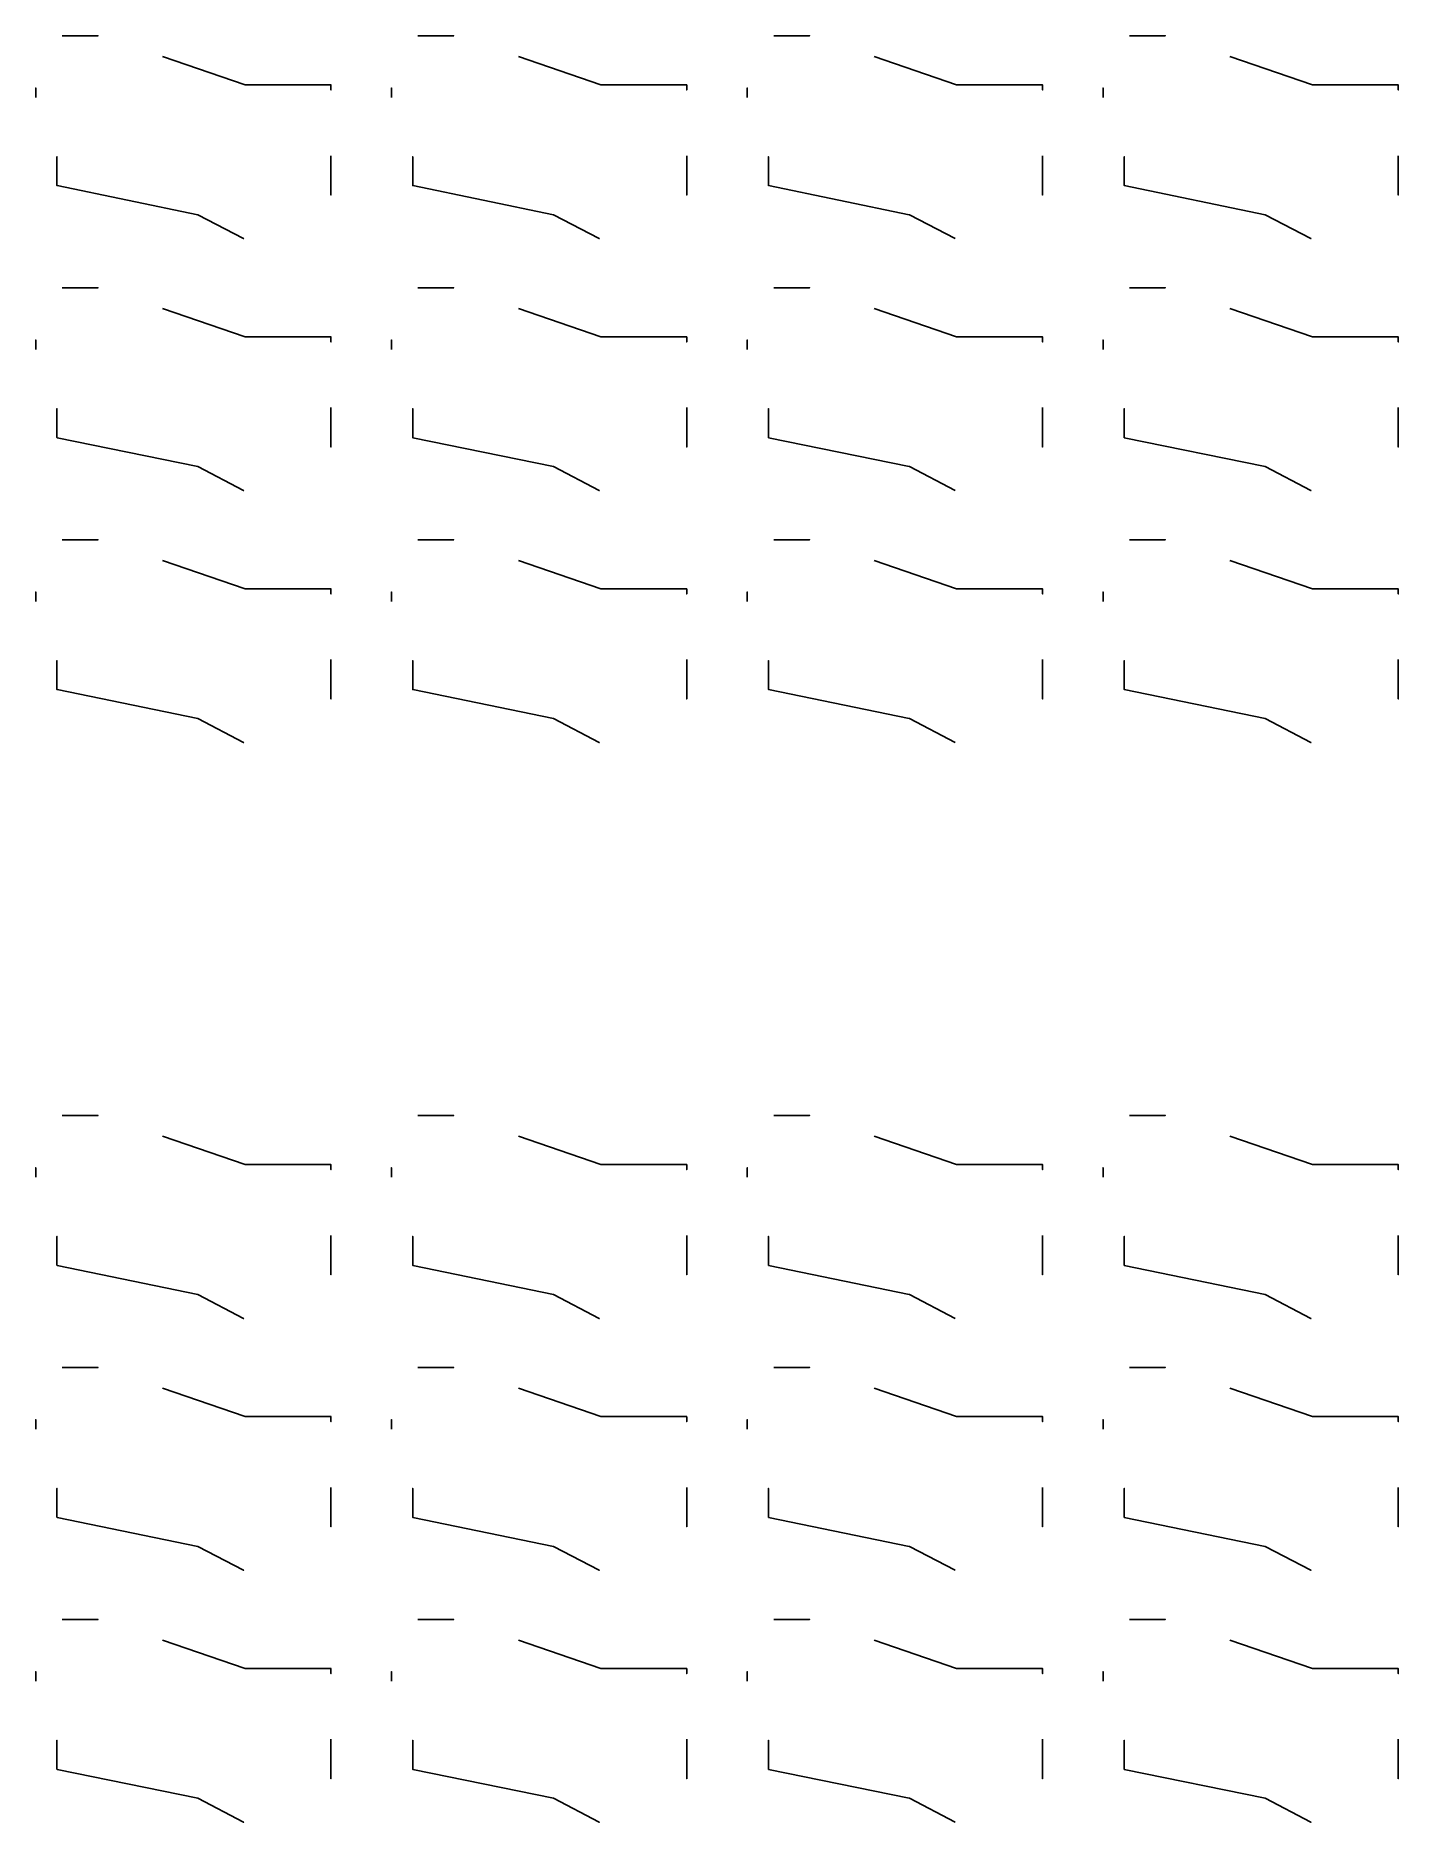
# Model space of a CAD drawing. Header units: millimetres. Extents: x -7.3 to 6.6, y -8.8 to 9.5.
import ezdxf

# ---------------------------------------------------------------- set-up
doc = ezdxf.new("R2010")
doc.units = ezdxf.units.MM
for name, color, linetype in [('000_rigid', 7, 'Continuous'), ('001_adhesive', 7, 'Continuous'), ('002_rigid', 7, 'Continuous'), ('003_adhesive', 7, 'Continuous'), ('004_flexible', 7, 'Continuous'), ('005_adhesive', 7, 'Continuous'), ('006_rigid', 7, 'Continuous'), ('007_adhesive', 7, 'Continuous'), ('008_rigid', 7, 'Continuous')]:
    doc.layers.add(name, color=color, linetype=linetype)

msp = doc.modelspace()

# ---------------------------------------------------------------- linework, layer by layer
at = {"layer": '000_rigid'}
for points in [[(-6.98, 9.451), (-6.615, 9.451), (-6.615, 9.451), (-6.98, 9.451)], [(-3.355, 9.451), (-2.99, 9.451), (-2.99, 9.451), (-3.355, 9.451)], [(0.27, 9.451), (0.635, 9.451), (0.635, 9.451), (0.27, 9.451)], [(3.895, 9.451), (4.26, 9.451), (4.26, 9.451), (3.895, 9.451)], [(-5.957, 9.239), (-5.117, 8.951), (-5.116, 8.951), (-4.243, 8.951), (-4.243, 8.951), (-4.243, 8.951), (-4.242, 8.95), (-4.242, 8.95), (-4.242, 8.95), (-4.242, 8.899), (-4.242, 8.899), (-4.242, 8.95), (-4.243, 8.951), (-5.116, 8.951), (-5.117, 8.951), (-5.957, 9.239)], [(-2.332, 9.239), (-1.492, 8.951), (-1.491, 8.951), (-0.618, 8.951), (-0.618, 8.951), (-0.618, 8.951), (-0.616, 8.95), (-0.616, 8.95), (-0.616, 8.95), (-0.616, 8.899), (-0.616, 8.899), (-0.616, 8.95), (-0.618, 8.951), (-1.491, 8.951), (-1.492, 8.951), (-2.332, 9.239)], [(1.293, 9.239), (2.133, 8.951), (2.134, 8.951), (3.007, 8.951), (3.007, 8.951), (3.007, 8.951), (3.009, 8.95), (3.009, 8.95), (3.009, 8.95), (3.009, 8.899), (3.009, 8.899), (3.009, 8.95), (3.007, 8.951), (2.134, 8.951), (2.133, 8.951), (1.293, 9.239)], [(4.918, 9.239), (5.758, 8.951), (5.759, 8.951), (6.632, 8.951), (6.632, 8.951), (6.632, 8.951), (6.634, 8.95), (6.634, 8.95), (6.634, 8.95), (6.634, 8.899), (6.634, 8.899), (6.634, 8.95), (6.632, 8.951), (5.759, 8.951), (5.758, 8.951), (4.918, 9.239)], [(-7.25, 8.822), (-7.25, 8.919), (-7.25, 8.919), (-7.25, 8.822)], [(-3.625, 8.822), (-3.625, 8.919), (-3.625, 8.919), (-3.625, 8.822)], [(0, 8.822), (0, 8.919), (0, 8.919), (0, 8.822)], [(3.625, 8.822), (3.625, 8.919), (3.625, 8.919), (3.625, 8.822)], [(-5.13, 7.384), (-5.132, 7.384), (-5.132, 7.384), (-5.133, 7.384), (-5.133, 7.384), (-5.598, 7.628), (-5.599, 7.628), (-7.033, 7.924), (-7.033, 7.924), (-7.033, 7.924), (-7.034, 7.925), (-7.034, 7.925), (-7.034, 7.925), (-7.034, 8.219), (-7.034, 8.219), (-7.034, 8.078), (-7.034, 7.925), (-7.033, 7.924), (-5.599, 7.628), (-5.598, 7.628), (-5.133, 7.384), (-5.132, 7.384), (-5.13, 7.384)], [(-4.242, 8.229), (-4.242, 7.828), (-4.242, 7.828), (-4.242, 7.874), (-4.242, 8.078), (-4.242, 8.229)], [(-1.505, 7.384), (-1.507, 7.384), (-1.507, 7.384), (-1.508, 7.384), (-1.508, 7.384), (-1.973, 7.628), (-1.974, 7.628), (-3.408, 7.924), (-3.408, 7.924), (-3.408, 7.924), (-3.409, 7.925), (-3.409, 7.925), (-3.409, 7.925), (-3.409, 8.219), (-3.409, 8.219), (-3.409, 8.078), (-3.409, 7.925), (-3.408, 7.924), (-1.974, 7.628), (-1.973, 7.628), (-1.508, 7.384), (-1.507, 7.384), (-1.505, 7.384)], [(-0.616, 8.229), (-0.616, 7.828), (-0.616, 7.828), (-0.616, 7.874), (-0.616, 8.078), (-0.616, 8.229)], [(2.12, 7.384), (2.118, 7.384), (2.118, 7.384), (2.117, 7.384), (2.117, 7.384), (1.652, 7.628), (1.651, 7.628), (0.217, 7.924), (0.217, 7.924), (0.217, 7.924), (0.216, 7.925), (0.216, 7.925), (0.216, 7.925), (0.216, 8.219), (0.216, 8.219), (0.216, 8.078), (0.216, 7.925), (0.217, 7.924), (1.651, 7.628), (1.652, 7.628), (2.117, 7.384), (2.118, 7.384), (2.12, 7.384)], [(3.009, 8.229), (3.009, 7.828), (3.009, 7.828), (3.009, 7.874), (3.009, 8.078), (3.009, 8.229)], [(5.745, 7.384), (5.743, 7.384), (5.743, 7.384), (5.742, 7.384), (5.742, 7.384), (5.277, 7.628), (5.276, 7.628), (3.842, 7.924), (3.842, 7.924), (3.842, 7.924), (3.841, 7.925), (3.841, 7.925), (3.841, 7.925), (3.841, 8.219), (3.841, 8.219), (3.841, 8.078), (3.841, 7.925), (3.842, 7.924), (5.276, 7.628), (5.277, 7.628), (5.742, 7.384), (5.743, 7.384), (5.745, 7.384)], [(6.634, 8.229), (6.634, 7.828), (6.634, 7.828), (6.634, 7.874), (6.634, 8.078), (6.634, 8.229)], [(-6.98, 6.884), (-6.615, 6.884), (-6.615, 6.884), (-6.98, 6.884)], [(-3.355, 6.884), (-2.99, 6.884), (-2.99, 6.884), (-3.355, 6.884)], [(0.27, 6.884), (0.635, 6.884), (0.635, 6.884), (0.27, 6.884)], [(3.895, 6.884), (4.26, 6.884), (4.26, 6.884), (3.895, 6.884)], [(-5.957, 6.672), (-5.117, 6.384), (-5.116, 6.384), (-4.243, 6.384), (-4.243, 6.384), (-4.243, 6.384), (-4.242, 6.382), (-4.242, 6.382), (-4.242, 6.382), (-4.242, 6.332), (-4.242, 6.332), (-4.242, 6.382), (-4.243, 6.384), (-5.116, 6.384), (-5.117, 6.384), (-5.957, 6.672)], [(-2.332, 6.672), (-1.492, 6.384), (-1.491, 6.384), (-0.618, 6.384), (-0.618, 6.384), (-0.618, 6.384), (-0.616, 6.382), (-0.616, 6.382), (-0.616, 6.382), (-0.616, 6.332), (-0.616, 6.332), (-0.616, 6.382), (-0.618, 6.384), (-1.491, 6.384), (-1.492, 6.384), (-2.332, 6.672)], [(1.293, 6.672), (2.133, 6.384), (2.134, 6.384), (3.007, 6.384), (3.007, 6.384), (3.007, 6.384), (3.009, 6.382), (3.009, 6.382), (3.009, 6.382), (3.009, 6.332), (3.009, 6.332), (3.009, 6.382), (3.007, 6.384), (2.134, 6.384), (2.133, 6.384), (1.293, 6.672)], [(4.918, 6.672), (5.758, 6.384), (5.759, 6.384), (6.632, 6.384), (6.632, 6.384), (6.632, 6.384), (6.634, 6.382), (6.634, 6.382), (6.634, 6.382), (6.634, 6.332), (6.634, 6.332), (6.634, 6.382), (6.632, 6.384), (5.759, 6.384), (5.758, 6.384), (4.918, 6.672)], [(-7.25, 6.255), (-7.25, 6.352), (-7.25, 6.352), (-7.25, 6.255)], [(-3.625, 6.255), (-3.625, 6.352), (-3.625, 6.352), (-3.625, 6.255)], [(0, 6.255), (0, 6.352), (0, 6.352), (0, 6.255)], [(3.625, 6.255), (3.625, 6.352), (3.625, 6.352), (3.625, 6.255)], [(-5.13, 4.817), (-5.132, 4.817), (-5.132, 4.817), (-5.133, 4.817), (-5.133, 4.817), (-5.598, 5.061), (-5.599, 5.061), (-7.033, 5.356), (-7.033, 5.356), (-7.033, 5.356), (-7.034, 5.358), (-7.034, 5.358), (-7.034, 5.358), (-7.034, 5.652), (-7.034, 5.652), (-7.034, 5.511), (-7.034, 5.358), (-7.033, 5.356), (-5.599, 5.061), (-5.598, 5.061), (-5.133, 4.817), (-5.132, 4.817), (-5.13, 4.817)], [(-4.242, 5.662), (-4.242, 5.261), (-4.242, 5.261), (-4.242, 5.307), (-4.242, 5.511), (-4.242, 5.662)], [(-1.505, 4.817), (-1.507, 4.817), (-1.507, 4.817), (-1.508, 4.817), (-1.508, 4.817), (-1.973, 5.061), (-1.974, 5.061), (-3.408, 5.356), (-3.408, 5.356), (-3.408, 5.356), (-3.409, 5.358), (-3.409, 5.358), (-3.409, 5.358), (-3.409, 5.652), (-3.409, 5.652), (-3.409, 5.511), (-3.409, 5.358), (-3.408, 5.356), (-1.974, 5.061), (-1.973, 5.061), (-1.508, 4.817), (-1.507, 4.817), (-1.505, 4.817)], [(-0.616, 5.662), (-0.616, 5.547), (-0.616, 5.511), (-0.616, 5.261), (-0.616, 5.261), (-0.616, 5.307), (-0.616, 5.511), (-0.616, 5.547), (-0.616, 5.662)], [(2.12, 4.817), (2.118, 4.817), (2.118, 4.817), (2.117, 4.817), (2.117, 4.817), (1.652, 5.061), (1.651, 5.061), (0.217, 5.356), (0.217, 5.356), (0.217, 5.356), (0.216, 5.358), (0.216, 5.358), (0.216, 5.358), (0.216, 5.652), (0.216, 5.652), (0.216, 5.511), (0.216, 5.358), (0.217, 5.356), (1.651, 5.061), (1.652, 5.061), (2.117, 4.817), (2.118, 4.817), (2.12, 4.817)], [(3.009, 5.662), (3.009, 5.261), (3.009, 5.261), (3.009, 5.307), (3.009, 5.511), (3.009, 5.662)], [(5.745, 4.817), (5.743, 4.817), (5.743, 4.817), (5.742, 4.817), (5.742, 4.817), (5.277, 5.061), (5.276, 5.061), (3.842, 5.356), (3.842, 5.356), (3.842, 5.356), (3.841, 5.358), (3.841, 5.358), (3.841, 5.358), (3.841, 5.652), (3.841, 5.652), (3.841, 5.511), (3.841, 5.358), (3.842, 5.356), (5.276, 5.061), (5.277, 5.061), (5.742, 4.817), (5.743, 4.817), (5.745, 4.817)], [(6.634, 5.662), (6.634, 5.261), (6.634, 5.261), (6.634, 5.307), (6.634, 5.511), (6.634, 5.662)], [(-6.98, 4.317), (-6.615, 4.317), (-6.615, 4.317), (-6.98, 4.317)], [(-3.355, 4.317), (-2.99, 4.317), (-2.99, 4.317), (-3.355, 4.317)], [(0.27, 4.317), (0.635, 4.317), (0.635, 4.317), (0.27, 4.317)], [(3.895, 4.317), (4.26, 4.317), (4.26, 4.317), (3.895, 4.317)], [(-5.957, 4.105), (-5.117, 3.817), (-5.116, 3.817), (-4.243, 3.817), (-4.243, 3.817), (-4.243, 3.817), (-4.242, 3.815), (-4.242, 3.815), (-4.242, 3.815), (-4.242, 3.765), (-4.242, 3.765), (-4.242, 3.815), (-4.243, 3.817), (-5.116, 3.817), (-5.117, 3.817), (-5.957, 4.105)], [(-2.332, 4.105), (-1.492, 3.817), (-1.491, 3.817), (-0.618, 3.817), (-0.618, 3.817), (-0.618, 3.817), (-0.616, 3.815), (-0.616, 3.815), (-0.616, 3.815), (-0.616, 3.765), (-0.616, 3.765), (-0.616, 3.815), (-0.618, 3.817), (-1.491, 3.817), (-1.492, 3.817), (-2.332, 4.105)], [(1.293, 4.105), (2.133, 3.817), (2.134, 3.817), (3.007, 3.817), (3.007, 3.817), (3.007, 3.817), (3.009, 3.815), (3.009, 3.815), (3.009, 3.815), (3.009, 3.765), (3.009, 3.765), (3.009, 3.815), (3.007, 3.817), (2.134, 3.817), (2.133, 3.817), (1.293, 4.105)], [(4.918, 4.105), (5.758, 3.817), (5.759, 3.817), (6.632, 3.817), (6.632, 3.817), (6.632, 3.817), (6.634, 3.815), (6.634, 3.815), (6.634, 3.815), (6.634, 3.765), (6.634, 3.765), (6.634, 3.815), (6.632, 3.817), (5.759, 3.817), (5.758, 3.817), (4.918, 4.105)], [(-7.25, 3.688), (-7.25, 3.785), (-7.25, 3.785), (-7.25, 3.688)], [(-3.625, 3.688), (-3.625, 3.785), (-3.625, 3.785), (-3.625, 3.688)], [(0, 3.688), (0, 3.785), (0, 3.785), (0, 3.688)], [(3.625, 3.688), (3.625, 3.785), (3.625, 3.785), (3.625, 3.688)], [(-4.242, 3.095), (-4.242, 2.694), (-4.242, 2.694), (-4.242, 2.74), (-4.242, 2.944), (-4.242, 3.095)], [(-0.616, 3.095), (-0.616, 2.98), (-0.616, 2.944), (-0.616, 2.694), (-0.616, 2.694), (-0.616, 2.74), (-0.616, 2.944), (-0.616, 2.98), (-0.616, 3.095)], [(3.009, 3.095), (3.009, 2.694), (3.009, 2.694), (3.009, 2.74), (3.009, 2.944), (3.009, 3.095)], [(6.634, 3.095), (6.634, 2.98), (6.634, 2.944), (6.634, 2.694), (6.634, 2.694), (6.634, 2.74), (6.634, 2.944), (6.634, 2.98), (6.634, 3.095)], [(-5.13, 2.25), (-5.132, 2.25), (-5.132, 2.25), (-5.133, 2.25), (-5.133, 2.25), (-5.598, 2.494), (-5.599, 2.494), (-7.033, 2.789), (-7.033, 2.789), (-7.033, 2.789), (-7.034, 2.791), (-7.034, 2.791), (-7.034, 2.791), (-7.034, 3.085), (-7.034, 3.085), (-7.034, 2.944), (-7.034, 2.791), (-7.033, 2.789), (-5.599, 2.494), (-5.598, 2.494), (-5.133, 2.25), (-5.132, 2.25), (-5.13, 2.25)], [(-1.505, 2.25), (-1.507, 2.25), (-1.507, 2.25), (-1.508, 2.25), (-1.508, 2.25), (-1.973, 2.494), (-1.974, 2.494), (-3.408, 2.789), (-3.408, 2.789), (-3.408, 2.789), (-3.409, 2.791), (-3.409, 2.791), (-3.409, 2.791), (-3.409, 3.085), (-3.409, 3.085), (-3.409, 2.944), (-3.409, 2.791), (-3.408, 2.789), (-1.974, 2.494), (-1.973, 2.494), (-1.508, 2.25), (-1.507, 2.25), (-1.505, 2.25)], [(2.12, 2.25), (2.118, 2.25), (2.118, 2.25), (2.117, 2.25), (2.117, 2.25), (1.652, 2.494), (1.651, 2.494), (0.217, 2.789), (0.217, 2.789), (0.217, 2.789), (0.216, 2.791), (0.216, 2.791), (0.216, 2.791), (0.216, 3.085), (0.216, 3.085), (0.216, 2.944), (0.216, 2.791), (0.217, 2.789), (1.651, 2.494), (1.652, 2.494), (2.117, 2.25), (2.118, 2.25), (2.12, 2.25)], [(5.745, 2.25), (5.743, 2.25), (5.743, 2.25), (5.742, 2.25), (5.742, 2.25), (5.277, 2.494), (5.276, 2.494), (3.842, 2.789), (3.842, 2.789), (3.842, 2.789), (3.841, 2.791), (3.841, 2.791), (3.841, 2.791), (3.841, 3.085), (3.841, 3.085), (3.841, 2.944), (3.841, 2.791), (3.842, 2.789), (5.276, 2.494), (5.277, 2.494), (5.742, 2.25), (5.743, 2.25), (5.745, 2.25)], [(-6.98, -1.549), (-6.615, -1.549), (-6.615, -1.549), (-6.98, -1.549)], [(-3.355, -1.549), (-2.99, -1.549), (-2.99, -1.549), (-3.355, -1.549)], [(0.27, -1.549), (0.635, -1.549), (0.635, -1.549), (0.27, -1.549)], [(3.895, -1.549), (4.26, -1.549), (4.26, -1.549), (3.895, -1.549)], [(-5.957, -1.761), (-5.117, -2.049), (-5.116, -2.049), (-4.243, -2.049), (-4.243, -2.049), (-4.243, -2.049), (-4.242, -2.05), (-4.242, -2.05), (-4.242, -2.05), (-4.242, -2.101), (-4.242, -2.101), (-4.242, -2.05), (-4.243, -2.049), (-5.116, -2.049), (-5.117, -2.049), (-5.957, -1.761)], [(-2.332, -1.761), (-1.492, -2.049), (-1.491, -2.049), (-0.618, -2.049), (-0.618, -2.049), (-0.618, -2.049), (-0.616, -2.05), (-0.616, -2.05), (-0.616, -2.05), (-0.616, -2.101), (-0.616, -2.101), (-0.616, -2.05), (-0.618, -2.049), (-1.491, -2.049), (-1.492, -2.049), (-2.332, -1.761)], [(1.293, -1.761), (2.133, -2.049), (2.134, -2.049), (3.007, -2.049), (3.007, -2.049), (3.007, -2.049), (3.009, -2.05), (3.009, -2.05), (3.009, -2.05), (3.009, -2.101), (3.009, -2.101), (3.009, -2.05), (3.007, -2.049), (2.134, -2.049), (2.133, -2.049), (1.293, -1.761)], [(4.918, -1.761), (5.758, -2.049), (5.759, -2.049), (6.632, -2.049), (6.632, -2.049), (6.632, -2.049), (6.634, -2.05), (6.634, -2.05), (6.634, -2.05), (6.634, -2.101), (6.634, -2.101), (6.634, -2.05), (6.632, -2.049), (5.759, -2.049), (5.758, -2.049), (4.918, -1.761)], [(-7.25, -2.178), (-7.25, -2.081), (-7.25, -2.081), (-7.25, -2.178)], [(-3.625, -2.178), (-3.625, -2.081), (-3.625, -2.081), (-3.625, -2.178)], [(0, -2.178), (0, -2.081), (0, -2.081), (0, -2.178)], [(3.625, -2.178), (3.625, -2.081), (3.625, -2.081), (3.625, -2.178)], [(-5.13, -3.616), (-5.132, -3.616), (-5.132, -3.616), (-5.133, -3.616), (-5.133, -3.616), (-5.598, -3.372), (-5.599, -3.372), (-7.033, -3.076), (-7.033, -3.076), (-7.033, -3.076), (-7.034, -3.075), (-7.034, -3.075), (-7.034, -3.075), (-7.034, -2.781), (-7.034, -2.781), (-7.034, -2.922), (-7.034, -3.075), (-7.033, -3.076), (-5.599, -3.372), (-5.598, -3.372), (-5.133, -3.616), (-5.132, -3.616), (-5.13, -3.616)], [(-4.242, -2.771), (-4.242, -3.172), (-4.242, -3.172), (-4.242, -3.126), (-4.242, -2.922), (-4.242, -2.771)], [(-1.505, -3.616), (-1.507, -3.616), (-1.507, -3.616), (-1.508, -3.616), (-1.508, -3.616), (-1.973, -3.372), (-1.974, -3.372), (-3.408, -3.076), (-3.408, -3.076), (-3.408, -3.076), (-3.409, -3.075), (-3.409, -3.075), (-3.409, -3.075), (-3.409, -2.781), (-3.409, -2.781), (-3.409, -2.922), (-3.409, -3.075), (-3.408, -3.076), (-1.974, -3.372), (-1.973, -3.372), (-1.508, -3.616), (-1.507, -3.616), (-1.505, -3.616)], [(-0.616, -2.771), (-0.616, -3.172), (-0.616, -3.172), (-0.616, -3.126), (-0.616, -2.922), (-0.616, -2.771)], [(2.12, -3.616), (2.118, -3.616), (2.118, -3.616), (2.117, -3.616), (2.117, -3.616), (1.652, -3.372), (1.651, -3.372), (0.217, -3.076), (0.217, -3.076), (0.217, -3.076), (0.216, -3.075), (0.216, -3.075), (0.216, -3.075), (0.216, -2.781), (0.216, -2.781), (0.216, -2.922), (0.216, -3.075), (0.217, -3.076), (1.651, -3.372), (1.652, -3.372), (2.117, -3.616), (2.118, -3.616), (2.12, -3.616)], [(3.009, -2.771), (3.009, -3.172), (3.009, -3.172), (3.009, -3.126), (3.009, -2.922), (3.009, -2.771)], [(5.745, -3.616), (5.743, -3.616), (5.743, -3.616), (5.742, -3.616), (5.742, -3.616), (5.277, -3.372), (5.276, -3.372), (3.842, -3.076), (3.842, -3.076), (3.842, -3.076), (3.841, -3.075), (3.841, -3.075), (3.841, -3.075), (3.841, -2.781), (3.841, -2.781), (3.841, -2.922), (3.841, -3.075), (3.842, -3.076), (5.276, -3.372), (5.277, -3.372), (5.742, -3.616), (5.743, -3.616), (5.745, -3.616)], [(6.634, -2.771), (6.634, -3.172), (6.634, -3.172), (6.634, -3.126), (6.634, -2.922), (6.634, -2.771)], [(-6.98, -4.116), (-6.615, -4.116), (-6.615, -4.116), (-6.98, -4.116)], [(-3.355, -4.116), (-2.99, -4.116), (-2.99, -4.116), (-3.355, -4.116)], [(0.27, -4.116), (0.635, -4.116), (0.635, -4.116), (0.27, -4.116)], [(3.895, -4.116), (4.26, -4.116), (4.26, -4.116), (3.895, -4.116)], [(-5.957, -4.328), (-5.117, -4.616), (-5.116, -4.616), (-4.243, -4.616), (-4.243, -4.616), (-4.243, -4.616), (-4.242, -4.618), (-4.242, -4.618), (-4.242, -4.618), (-4.242, -4.668), (-4.242, -4.668), (-4.242, -4.618), (-4.243, -4.616), (-5.116, -4.616), (-5.117, -4.616), (-5.957, -4.328)], [(-2.332, -4.328), (-1.492, -4.616), (-1.491, -4.616), (-0.618, -4.616), (-0.618, -4.616), (-0.618, -4.616), (-0.616, -4.618), (-0.616, -4.618), (-0.616, -4.618), (-0.616, -4.668), (-0.616, -4.668), (-0.616, -4.618), (-0.618, -4.616), (-1.491, -4.616), (-1.492, -4.616), (-2.332, -4.328)], [(1.293, -4.328), (2.133, -4.616), (2.134, -4.616), (3.007, -4.616), (3.007, -4.616), (3.007, -4.616), (3.009, -4.618), (3.009, -4.618), (3.009, -4.618), (3.009, -4.668), (3.009, -4.668), (3.009, -4.618), (3.007, -4.616), (2.134, -4.616), (2.133, -4.616), (1.293, -4.328)], [(4.918, -4.328), (5.758, -4.616), (5.759, -4.616), (6.632, -4.616), (6.632, -4.616), (6.632, -4.616), (6.634, -4.618), (6.634, -4.618), (6.634, -4.618), (6.634, -4.668), (6.634, -4.668), (6.634, -4.618), (6.632, -4.616), (5.759, -4.616), (5.758, -4.616), (4.918, -4.328)], [(-7.25, -4.745), (-7.25, -4.648), (-7.25, -4.648), (-7.25, -4.745)], [(-3.625, -4.745), (-3.625, -4.648), (-3.625, -4.648), (-3.625, -4.745)], [(0, -4.745), (0, -4.648), (0, -4.648), (0, -4.745)], [(3.625, -4.745), (3.625, -4.648), (3.625, -4.648), (3.625, -4.745)], [(-5.13, -6.183), (-5.132, -6.183), (-5.132, -6.183), (-5.133, -6.183), (-5.133, -6.183), (-5.598, -5.939), (-5.599, -5.939), (-7.033, -5.644), (-7.033, -5.644), (-7.033, -5.644), (-7.034, -5.642), (-7.034, -5.642), (-7.034, -5.642), (-7.034, -5.348), (-7.034, -5.348), (-7.034, -5.489), (-7.034, -5.642), (-7.033, -5.644), (-5.599, -5.939), (-5.598, -5.939), (-5.133, -6.183), (-5.132, -6.183), (-5.13, -6.183)], [(-4.242, -5.338), (-4.242, -5.739), (-4.242, -5.739), (-4.242, -5.693), (-4.242, -5.489), (-4.242, -5.338)], [(-1.505, -6.183), (-1.507, -6.183), (-1.507, -6.183), (-1.508, -6.183), (-1.508, -6.183), (-1.973, -5.939), (-1.974, -5.939), (-3.408, -5.644), (-3.408, -5.644), (-3.408, -5.644), (-3.409, -5.642), (-3.409, -5.642), (-3.409, -5.642), (-3.409, -5.348), (-3.409, -5.348), (-3.409, -5.489), (-3.409, -5.642), (-3.408, -5.644), (-1.974, -5.939), (-1.973, -5.939), (-1.508, -6.183), (-1.507, -6.183), (-1.505, -6.183)], [(-0.616, -5.338), (-0.616, -5.453), (-0.616, -5.489), (-0.616, -5.739), (-0.616, -5.739), (-0.616, -5.693), (-0.616, -5.489), (-0.616, -5.453), (-0.616, -5.338)], [(2.12, -6.183), (2.118, -6.183), (2.118, -6.183), (2.117, -6.183), (2.117, -6.183), (1.652, -5.939), (1.651, -5.939), (0.217, -5.644), (0.217, -5.644), (0.217, -5.644), (0.216, -5.642), (0.216, -5.642), (0.216, -5.642), (0.216, -5.348), (0.216, -5.348), (0.216, -5.489), (0.216, -5.642), (0.217, -5.644), (1.651, -5.939), (1.652, -5.939), (2.117, -6.183), (2.118, -6.183), (2.12, -6.183)], [(3.009, -5.338), (3.009, -5.739), (3.009, -5.739), (3.009, -5.693), (3.009, -5.489), (3.009, -5.338)], [(5.745, -6.183), (5.743, -6.183), (5.743, -6.183), (5.742, -6.183), (5.742, -6.183), (5.277, -5.939), (5.276, -5.939), (3.842, -5.644), (3.842, -5.644), (3.842, -5.644), (3.841, -5.642), (3.841, -5.642), (3.841, -5.642), (3.841, -5.348), (3.841, -5.348), (3.841, -5.489), (3.841, -5.642), (3.842, -5.644), (5.276, -5.939), (5.277, -5.939), (5.742, -6.183), (5.743, -6.183), (5.745, -6.183)], [(6.634, -5.338), (6.634, -5.739), (6.634, -5.739), (6.634, -5.693), (6.634, -5.489), (6.634, -5.338)], [(-6.98, -6.683), (-6.615, -6.683), (-6.615, -6.683), (-6.98, -6.683)], [(-3.355, -6.683), (-2.99, -6.683), (-2.99, -6.683), (-3.355, -6.683)], [(0.27, -6.683), (0.635, -6.683), (0.635, -6.683), (0.27, -6.683)], [(3.895, -6.683), (4.26, -6.683), (4.26, -6.683), (3.895, -6.683)], [(-5.957, -6.895), (-5.117, -7.183), (-5.116, -7.183), (-4.243, -7.183), (-4.243, -7.183), (-4.243, -7.183), (-4.242, -7.185), (-4.242, -7.185), (-4.242, -7.185), (-4.242, -7.235), (-4.242, -7.235), (-4.242, -7.185), (-4.243, -7.183), (-5.116, -7.183), (-5.117, -7.183), (-5.957, -6.895)], [(-2.332, -6.895), (-1.492, -7.183), (-1.491, -7.183), (-0.618, -7.183), (-0.618, -7.183), (-0.618, -7.183), (-0.616, -7.185), (-0.616, -7.185), (-0.616, -7.185), (-0.616, -7.235), (-0.616, -7.235), (-0.616, -7.185), (-0.618, -7.183), (-1.491, -7.183), (-1.492, -7.183), (-2.332, -6.895)], [(1.293, -6.895), (2.133, -7.183), (2.134, -7.183), (3.007, -7.183), (3.007, -7.183), (3.007, -7.183), (3.009, -7.185), (3.009, -7.185), (3.009, -7.185), (3.009, -7.235), (3.009, -7.235), (3.009, -7.185), (3.007, -7.183), (2.134, -7.183), (2.133, -7.183), (1.293, -6.895)], [(4.918, -6.895), (5.758, -7.183), (5.759, -7.183), (6.632, -7.183), (6.632, -7.183), (6.632, -7.183), (6.634, -7.185), (6.634, -7.185), (6.634, -7.185), (6.634, -7.235), (6.634, -7.235), (6.634, -7.185), (6.632, -7.183), (5.759, -7.183), (5.758, -7.183), (4.918, -6.895)], [(-7.25, -7.312), (-7.25, -7.215), (-7.25, -7.215), (-7.25, -7.312)], [(-3.625, -7.312), (-3.625, -7.215), (-3.625, -7.215), (-3.625, -7.312)], [(0, -7.312), (0, -7.215), (0, -7.215), (0, -7.312)], [(3.625, -7.312), (3.625, -7.215), (3.625, -7.215), (3.625, -7.312)], [(-5.13, -8.75), (-5.132, -8.75), (-5.132, -8.75), (-5.133, -8.75), (-5.133, -8.75), (-5.598, -8.506), (-5.599, -8.506), (-7.033, -8.211), (-7.033, -8.211), (-7.033, -8.211), (-7.034, -8.209), (-7.034, -8.209), (-7.034, -8.209), (-7.034, -7.915), (-7.034, -7.915), (-7.034, -8.056), (-7.034, -8.209), (-7.033, -8.211), (-5.599, -8.506), (-5.598, -8.506), (-5.133, -8.75), (-5.132, -8.75), (-5.13, -8.75)], [(-4.242, -7.905), (-4.242, -8.306), (-4.242, -8.306), (-4.242, -8.26), (-4.242, -8.056), (-4.242, -7.905)], [(-1.505, -8.75), (-1.507, -8.75), (-1.507, -8.75), (-1.508, -8.75), (-1.508, -8.75), (-1.973, -8.506), (-1.974, -8.506), (-3.408, -8.211), (-3.408, -8.211), (-3.408, -8.211), (-3.409, -8.209), (-3.409, -8.209), (-3.409, -8.209), (-3.409, -7.915), (-3.409, -7.915), (-3.409, -8.056), (-3.409, -8.209), (-3.408, -8.211), (-1.974, -8.506), (-1.973, -8.506), (-1.508, -8.75), (-1.507, -8.75), (-1.505, -8.75)], [(-0.616, -7.905), (-0.616, -8.02), (-0.616, -8.056), (-0.616, -8.306), (-0.616, -8.306), (-0.616, -8.26), (-0.616, -8.056), (-0.616, -8.02), (-0.616, -7.905)], [(2.12, -8.75), (2.118, -8.75), (2.118, -8.75), (2.117, -8.75), (2.117, -8.75), (1.652, -8.506), (1.651, -8.506), (0.217, -8.211), (0.217, -8.211), (0.217, -8.211), (0.216, -8.209), (0.216, -8.209), (0.216, -8.209), (0.216, -7.915), (0.216, -7.915), (0.216, -8.056), (0.216, -8.209), (0.217, -8.211), (1.651, -8.506), (1.652, -8.506), (2.117, -8.75), (2.118, -8.75), (2.12, -8.75)], [(3.009, -7.905), (3.009, -8.306), (3.009, -8.306), (3.009, -8.26), (3.009, -8.056), (3.009, -7.905)], [(5.745, -8.75), (5.743, -8.75), (5.743, -8.75), (5.742, -8.75), (5.742, -8.75), (5.277, -8.506), (5.276, -8.506), (3.842, -8.211), (3.842, -8.211), (3.842, -8.211), (3.841, -8.209), (3.841, -8.209), (3.841, -8.209), (3.841, -7.915), (3.841, -7.915), (3.841, -8.056), (3.841, -8.209), (3.842, -8.211), (5.276, -8.506), (5.277, -8.506), (5.742, -8.75), (5.743, -8.75), (5.745, -8.75)], [(6.634, -7.905), (6.634, -8.02), (6.634, -8.056), (6.634, -8.306), (6.634, -8.306), (6.634, -8.26), (6.634, -8.056), (6.634, -8.02), (6.634, -7.905)]]:
    msp.add_lwpolyline(points, close=True, dxfattribs=at)
at = {"layer": '001_adhesive'}
for points in [[(-6.98, 9.451), (-6.615, 9.451), (-6.615, 9.451), (-6.98, 9.451)], [(-3.355, 9.451), (-2.99, 9.451), (-2.99, 9.451), (-3.355, 9.451)], [(0.27, 9.451), (0.635, 9.451), (0.635, 9.451), (0.27, 9.451)], [(3.895, 9.451), (4.26, 9.451), (4.26, 9.451), (3.895, 9.451)], [(-5.957, 9.239), (-5.117, 8.951), (-5.116, 8.951), (-4.243, 8.951), (-4.243, 8.951), (-4.243, 8.951), (-4.242, 8.95), (-4.242, 8.95), (-4.242, 8.95), (-4.242, 8.899), (-4.242, 8.899), (-4.242, 8.95), (-4.243, 8.951), (-5.116, 8.951), (-5.117, 8.951), (-5.957, 9.239)], [(-2.332, 9.239), (-1.492, 8.951), (-1.491, 8.951), (-0.618, 8.951), (-0.618, 8.951), (-0.618, 8.951), (-0.616, 8.95), (-0.616, 8.95), (-0.616, 8.95), (-0.616, 8.899), (-0.616, 8.899), (-0.616, 8.95), (-0.618, 8.951), (-1.491, 8.951), (-1.492, 8.951), (-2.332, 9.239)], [(1.293, 9.239), (2.133, 8.951), (2.134, 8.951), (3.007, 8.951), (3.007, 8.951), (3.007, 8.951), (3.009, 8.95), (3.009, 8.95), (3.009, 8.95), (3.009, 8.899), (3.009, 8.899), (3.009, 8.95), (3.007, 8.951), (2.134, 8.951), (2.133, 8.951), (1.293, 9.239)], [(4.918, 9.239), (5.758, 8.951), (5.759, 8.951), (6.632, 8.951), (6.632, 8.951), (6.632, 8.951), (6.634, 8.95), (6.634, 8.95), (6.634, 8.95), (6.634, 8.899), (6.634, 8.899), (6.634, 8.95), (6.632, 8.951), (5.759, 8.951), (5.758, 8.951), (4.918, 9.239)], [(-7.25, 8.822), (-7.25, 8.919), (-7.25, 8.919), (-7.25, 8.822)], [(-3.625, 8.822), (-3.625, 8.919), (-3.625, 8.919), (-3.625, 8.822)], [(0, 8.822), (0, 8.919), (0, 8.919), (0, 8.822)], [(3.625, 8.822), (3.625, 8.919), (3.625, 8.919), (3.625, 8.822)], [(-5.13, 7.384), (-5.132, 7.384), (-5.132, 7.384), (-5.133, 7.384), (-5.133, 7.384), (-5.598, 7.628), (-5.599, 7.628), (-7.033, 7.924), (-7.033, 7.924), (-7.033, 7.924), (-7.034, 7.925), (-7.034, 7.925), (-7.034, 7.925), (-7.034, 8.219), (-7.034, 8.219), (-7.034, 8.078), (-7.034, 7.925), (-7.033, 7.924), (-5.599, 7.628), (-5.598, 7.628), (-5.133, 7.384), (-5.132, 7.384), (-5.13, 7.384)], [(-4.242, 8.229), (-4.242, 7.828), (-4.242, 7.828), (-4.242, 7.874), (-4.242, 8.078), (-4.242, 8.229)], [(-1.505, 7.384), (-1.507, 7.384), (-1.507, 7.384), (-1.508, 7.384), (-1.508, 7.384), (-1.973, 7.628), (-1.974, 7.628), (-3.408, 7.924), (-3.408, 7.924), (-3.408, 7.924), (-3.409, 7.925), (-3.409, 7.925), (-3.409, 7.925), (-3.409, 8.219), (-3.409, 8.219), (-3.409, 8.078), (-3.409, 7.925), (-3.408, 7.924), (-1.974, 7.628), (-1.973, 7.628), (-1.508, 7.384), (-1.507, 7.384), (-1.505, 7.384)], [(-0.616, 8.229), (-0.616, 7.828), (-0.616, 7.828), (-0.616, 7.874), (-0.616, 8.078), (-0.616, 8.229)], [(2.12, 7.384), (2.118, 7.384), (2.118, 7.384), (2.117, 7.384), (2.117, 7.384), (1.652, 7.628), (1.651, 7.628), (0.217, 7.924), (0.217, 7.924), (0.217, 7.924), (0.216, 7.925), (0.216, 7.925), (0.216, 7.925), (0.216, 8.219), (0.216, 8.219), (0.216, 8.078), (0.216, 7.925), (0.217, 7.924), (1.651, 7.628), (1.652, 7.628), (2.117, 7.384), (2.118, 7.384), (2.12, 7.384)], [(3.009, 8.229), (3.009, 7.828), (3.009, 7.828), (3.009, 7.874), (3.009, 8.078), (3.009, 8.229)], [(5.745, 7.384), (5.743, 7.384), (5.743, 7.384), (5.742, 7.384), (5.742, 7.384), (5.277, 7.628), (5.276, 7.628), (3.842, 7.924), (3.842, 7.924), (3.842, 7.924), (3.841, 7.925), (3.841, 7.925), (3.841, 7.925), (3.841, 8.219), (3.841, 8.219), (3.841, 8.078), (3.841, 7.925), (3.842, 7.924), (5.276, 7.628), (5.277, 7.628), (5.742, 7.384), (5.743, 7.384), (5.745, 7.384)], [(6.634, 8.229), (6.634, 7.828), (6.634, 7.828), (6.634, 7.874), (6.634, 8.078), (6.634, 8.229)], [(-6.98, 6.884), (-6.615, 6.884), (-6.615, 6.884), (-6.98, 6.884)], [(-3.355, 6.884), (-2.99, 6.884), (-2.99, 6.884), (-3.355, 6.884)], [(0.27, 6.884), (0.635, 6.884), (0.635, 6.884), (0.27, 6.884)], [(3.895, 6.884), (4.26, 6.884), (4.26, 6.884), (3.895, 6.884)], [(-5.957, 6.672), (-5.117, 6.384), (-5.116, 6.384), (-4.243, 6.384), (-4.243, 6.384), (-4.243, 6.384), (-4.242, 6.382), (-4.242, 6.382), (-4.242, 6.382), (-4.242, 6.332), (-4.242, 6.332), (-4.242, 6.382), (-4.243, 6.384), (-5.116, 6.384), (-5.117, 6.384), (-5.957, 6.672)], [(-2.332, 6.672), (-1.492, 6.384), (-1.491, 6.384), (-0.618, 6.384), (-0.618, 6.384), (-0.618, 6.384), (-0.616, 6.382), (-0.616, 6.382), (-0.616, 6.382), (-0.616, 6.332), (-0.616, 6.332), (-0.616, 6.382), (-0.618, 6.384), (-1.491, 6.384), (-1.492, 6.384), (-2.332, 6.672)], [(1.293, 6.672), (2.133, 6.384), (2.134, 6.384), (3.007, 6.384), (3.007, 6.384), (3.007, 6.384), (3.009, 6.382), (3.009, 6.382), (3.009, 6.382), (3.009, 6.332), (3.009, 6.332), (3.009, 6.382), (3.007, 6.384), (2.134, 6.384), (2.133, 6.384), (1.293, 6.672)], [(4.918, 6.672), (5.758, 6.384), (5.759, 6.384), (6.632, 6.384), (6.632, 6.384), (6.632, 6.384), (6.634, 6.382), (6.634, 6.382), (6.634, 6.382), (6.634, 6.332), (6.634, 6.332), (6.634, 6.382), (6.632, 6.384), (5.759, 6.384), (5.758, 6.384), (4.918, 6.672)], [(-7.25, 6.255), (-7.25, 6.352), (-7.25, 6.352), (-7.25, 6.255)], [(-3.625, 6.255), (-3.625, 6.352), (-3.625, 6.352), (-3.625, 6.255)], [(0, 6.255), (0, 6.352), (0, 6.352), (0, 6.255)], [(3.625, 6.255), (3.625, 6.352), (3.625, 6.352), (3.625, 6.255)], [(-5.13, 4.817), (-5.132, 4.817), (-5.132, 4.817), (-5.133, 4.817), (-5.133, 4.817), (-5.598, 5.061), (-5.599, 5.061), (-7.033, 5.356), (-7.033, 5.356), (-7.033, 5.356), (-7.034, 5.358), (-7.034, 5.358), (-7.034, 5.358), (-7.034, 5.652), (-7.034, 5.652), (-7.034, 5.511), (-7.034, 5.358), (-7.033, 5.356), (-5.599, 5.061), (-5.598, 5.061), (-5.133, 4.817), (-5.132, 4.817), (-5.13, 4.817)], [(-4.242, 5.662), (-4.242, 5.261), (-4.242, 5.261), (-4.242, 5.307), (-4.242, 5.511), (-4.242, 5.662)], [(-1.505, 4.817), (-1.507, 4.817), (-1.507, 4.817), (-1.508, 4.817), (-1.508, 4.817), (-1.973, 5.061), (-1.974, 5.061), (-3.408, 5.356), (-3.408, 5.356), (-3.408, 5.356), (-3.409, 5.358), (-3.409, 5.358), (-3.409, 5.358), (-3.409, 5.652), (-3.409, 5.652), (-3.409, 5.511), (-3.409, 5.358), (-3.408, 5.356), (-1.974, 5.061), (-1.973, 5.061), (-1.508, 4.817), (-1.507, 4.817), (-1.505, 4.817)], [(-0.616, 5.662), (-0.616, 5.547), (-0.616, 5.511), (-0.616, 5.261), (-0.616, 5.261), (-0.616, 5.307), (-0.616, 5.511), (-0.616, 5.547), (-0.616, 5.662)], [(2.12, 4.817), (2.118, 4.817), (2.118, 4.817), (2.117, 4.817), (2.117, 4.817), (1.652, 5.061), (1.651, 5.061), (0.217, 5.356), (0.217, 5.356), (0.217, 5.356), (0.216, 5.358), (0.216, 5.358), (0.216, 5.358), (0.216, 5.652), (0.216, 5.652), (0.216, 5.511), (0.216, 5.358), (0.217, 5.356), (1.651, 5.061), (1.652, 5.061), (2.117, 4.817), (2.118, 4.817), (2.12, 4.817)], [(3.009, 5.662), (3.009, 5.261), (3.009, 5.261), (3.009, 5.307), (3.009, 5.511), (3.009, 5.662)], [(5.745, 4.817), (5.743, 4.817), (5.743, 4.817), (5.742, 4.817), (5.742, 4.817), (5.277, 5.061), (5.276, 5.061), (3.842, 5.356), (3.842, 5.356), (3.842, 5.356), (3.841, 5.358), (3.841, 5.358), (3.841, 5.358), (3.841, 5.652), (3.841, 5.652), (3.841, 5.511), (3.841, 5.358), (3.842, 5.356), (5.276, 5.061), (5.277, 5.061), (5.742, 4.817), (5.743, 4.817), (5.745, 4.817)], [(6.634, 5.662), (6.634, 5.261), (6.634, 5.261), (6.634, 5.307), (6.634, 5.511), (6.634, 5.662)], [(-6.98, 4.317), (-6.615, 4.317), (-6.615, 4.317), (-6.98, 4.317)], [(-3.355, 4.317), (-2.99, 4.317), (-2.99, 4.317), (-3.355, 4.317)], [(0.27, 4.317), (0.635, 4.317), (0.635, 4.317), (0.27, 4.317)], [(3.895, 4.317), (4.26, 4.317), (4.26, 4.317), (3.895, 4.317)], [(-5.957, 4.105), (-5.117, 3.817), (-5.116, 3.817), (-4.243, 3.817), (-4.243, 3.817), (-4.243, 3.817), (-4.242, 3.815), (-4.242, 3.815), (-4.242, 3.815), (-4.242, 3.765), (-4.242, 3.765), (-4.242, 3.815), (-4.243, 3.817), (-5.116, 3.817), (-5.117, 3.817), (-5.957, 4.105)], [(-2.332, 4.105), (-1.492, 3.817), (-1.491, 3.817), (-0.618, 3.817), (-0.618, 3.817), (-0.618, 3.817), (-0.616, 3.815), (-0.616, 3.815), (-0.616, 3.815), (-0.616, 3.765), (-0.616, 3.765), (-0.616, 3.815), (-0.618, 3.817), (-1.491, 3.817), (-1.492, 3.817), (-2.332, 4.105)], [(1.293, 4.105), (2.133, 3.817), (2.134, 3.817), (3.007, 3.817), (3.007, 3.817), (3.007, 3.817), (3.009, 3.815), (3.009, 3.815), (3.009, 3.815), (3.009, 3.765), (3.009, 3.765), (3.009, 3.815), (3.007, 3.817), (2.134, 3.817), (2.133, 3.817), (1.293, 4.105)], [(4.918, 4.105), (5.758, 3.817), (5.759, 3.817), (6.632, 3.817), (6.632, 3.817), (6.632, 3.817), (6.634, 3.815), (6.634, 3.815), (6.634, 3.815), (6.634, 3.765), (6.634, 3.765), (6.634, 3.815), (6.632, 3.817), (5.759, 3.817), (5.758, 3.817), (4.918, 4.105)], [(-7.25, 3.688), (-7.25, 3.785), (-7.25, 3.785), (-7.25, 3.688)], [(-3.625, 3.688), (-3.625, 3.785), (-3.625, 3.785), (-3.625, 3.688)], [(0, 3.688), (0, 3.785), (0, 3.785), (0, 3.688)], [(3.625, 3.688), (3.625, 3.785), (3.625, 3.785), (3.625, 3.688)], [(-4.242, 3.095), (-4.242, 2.694), (-4.242, 2.694), (-4.242, 2.74), (-4.242, 2.944), (-4.242, 3.095)], [(-0.616, 3.095), (-0.616, 2.98), (-0.616, 2.944), (-0.616, 2.694), (-0.616, 2.694), (-0.616, 2.74), (-0.616, 2.944), (-0.616, 2.98), (-0.616, 3.095)], [(3.009, 3.095), (3.009, 2.694), (3.009, 2.694), (3.009, 2.74), (3.009, 2.944), (3.009, 3.095)], [(6.634, 3.095), (6.634, 2.98), (6.634, 2.944), (6.634, 2.694), (6.634, 2.694), (6.634, 2.74), (6.634, 2.944), (6.634, 2.98), (6.634, 3.095)], [(-5.13, 2.25), (-5.132, 2.25), (-5.132, 2.25), (-5.133, 2.25), (-5.133, 2.25), (-5.598, 2.494), (-5.599, 2.494), (-7.033, 2.789), (-7.033, 2.789), (-7.033, 2.789), (-7.034, 2.791), (-7.034, 2.791), (-7.034, 2.791), (-7.034, 3.085), (-7.034, 3.085), (-7.034, 2.944), (-7.034, 2.791), (-7.033, 2.789), (-5.599, 2.494), (-5.598, 2.494), (-5.133, 2.25), (-5.132, 2.25), (-5.13, 2.25)], [(-1.505, 2.25), (-1.507, 2.25), (-1.507, 2.25), (-1.508, 2.25), (-1.508, 2.25), (-1.973, 2.494), (-1.974, 2.494), (-3.408, 2.789), (-3.408, 2.789), (-3.408, 2.789), (-3.409, 2.791), (-3.409, 2.791), (-3.409, 2.791), (-3.409, 3.085), (-3.409, 3.085), (-3.409, 2.944), (-3.409, 2.791), (-3.408, 2.789), (-1.974, 2.494), (-1.973, 2.494), (-1.508, 2.25), (-1.507, 2.25), (-1.505, 2.25)], [(2.12, 2.25), (2.118, 2.25), (2.118, 2.25), (2.117, 2.25), (2.117, 2.25), (1.652, 2.494), (1.651, 2.494), (0.217, 2.789), (0.217, 2.789), (0.217, 2.789), (0.216, 2.791), (0.216, 2.791), (0.216, 2.791), (0.216, 3.085), (0.216, 3.085), (0.216, 2.944), (0.216, 2.791), (0.217, 2.789), (1.651, 2.494), (1.652, 2.494), (2.117, 2.25), (2.118, 2.25), (2.12, 2.25)], [(5.745, 2.25), (5.743, 2.25), (5.743, 2.25), (5.742, 2.25), (5.742, 2.25), (5.277, 2.494), (5.276, 2.494), (3.842, 2.789), (3.842, 2.789), (3.842, 2.789), (3.841, 2.791), (3.841, 2.791), (3.841, 2.791), (3.841, 3.085), (3.841, 3.085), (3.841, 2.944), (3.841, 2.791), (3.842, 2.789), (5.276, 2.494), (5.277, 2.494), (5.742, 2.25), (5.743, 2.25), (5.745, 2.25)], [(-6.98, -1.549), (-6.615, -1.549), (-6.615, -1.549), (-6.98, -1.549)], [(-3.355, -1.549), (-2.99, -1.549), (-2.99, -1.549), (-3.355, -1.549)], [(0.27, -1.549), (0.635, -1.549), (0.635, -1.549), (0.27, -1.549)], [(3.895, -1.549), (4.26, -1.549), (4.26, -1.549), (3.895, -1.549)], [(-5.957, -1.761), (-5.117, -2.049), (-5.116, -2.049), (-4.243, -2.049), (-4.243, -2.049), (-4.243, -2.049), (-4.242, -2.05), (-4.242, -2.05), (-4.242, -2.05), (-4.242, -2.101), (-4.242, -2.101), (-4.242, -2.05), (-4.243, -2.049), (-5.116, -2.049), (-5.117, -2.049), (-5.957, -1.761)], [(-2.332, -1.761), (-1.492, -2.049), (-1.491, -2.049), (-0.618, -2.049), (-0.618, -2.049), (-0.618, -2.049), (-0.616, -2.05), (-0.616, -2.05), (-0.616, -2.05), (-0.616, -2.101), (-0.616, -2.101), (-0.616, -2.05), (-0.618, -2.049), (-1.491, -2.049), (-1.492, -2.049), (-2.332, -1.761)], [(1.293, -1.761), (2.133, -2.049), (2.134, -2.049), (3.007, -2.049), (3.007, -2.049), (3.007, -2.049), (3.009, -2.05), (3.009, -2.05), (3.009, -2.05), (3.009, -2.101), (3.009, -2.101), (3.009, -2.05), (3.007, -2.049), (2.134, -2.049), (2.133, -2.049), (1.293, -1.761)], [(4.918, -1.761), (5.758, -2.049), (5.759, -2.049), (6.632, -2.049), (6.632, -2.049), (6.632, -2.049), (6.634, -2.05), (6.634, -2.05), (6.634, -2.05), (6.634, -2.101), (6.634, -2.101), (6.634, -2.05), (6.632, -2.049), (5.759, -2.049), (5.758, -2.049), (4.918, -1.761)], [(-7.25, -2.178), (-7.25, -2.081), (-7.25, -2.081), (-7.25, -2.178)], [(-3.625, -2.178), (-3.625, -2.081), (-3.625, -2.081), (-3.625, -2.178)], [(0, -2.178), (0, -2.081), (0, -2.081), (0, -2.178)], [(3.625, -2.178), (3.625, -2.081), (3.625, -2.081), (3.625, -2.178)], [(-5.13, -3.616), (-5.132, -3.616), (-5.132, -3.616), (-5.133, -3.616), (-5.133, -3.616), (-5.598, -3.372), (-5.599, -3.372), (-7.033, -3.076), (-7.033, -3.076), (-7.033, -3.076), (-7.034, -3.075), (-7.034, -3.075), (-7.034, -3.075), (-7.034, -2.781), (-7.034, -2.781), (-7.034, -2.922), (-7.034, -3.075), (-7.033, -3.076), (-5.599, -3.372), (-5.598, -3.372), (-5.133, -3.616), (-5.132, -3.616), (-5.13, -3.616)], [(-4.242, -2.771), (-4.242, -3.172), (-4.242, -3.172), (-4.242, -3.126), (-4.242, -2.922), (-4.242, -2.771)], [(-1.505, -3.616), (-1.507, -3.616), (-1.507, -3.616), (-1.508, -3.616), (-1.508, -3.616), (-1.973, -3.372), (-1.974, -3.372), (-3.408, -3.076), (-3.408, -3.076), (-3.408, -3.076), (-3.409, -3.075), (-3.409, -3.075), (-3.409, -3.075), (-3.409, -2.781), (-3.409, -2.781), (-3.409, -2.922), (-3.409, -3.075), (-3.408, -3.076), (-1.974, -3.372), (-1.973, -3.372), (-1.508, -3.616), (-1.507, -3.616), (-1.505, -3.616)], [(-0.616, -2.771), (-0.616, -3.172), (-0.616, -3.172), (-0.616, -3.126), (-0.616, -2.922), (-0.616, -2.771)], [(2.12, -3.616), (2.118, -3.616), (2.118, -3.616), (2.117, -3.616), (2.117, -3.616), (1.652, -3.372), (1.651, -3.372), (0.217, -3.076), (0.217, -3.076), (0.217, -3.076), (0.216, -3.075), (0.216, -3.075), (0.216, -3.075), (0.216, -2.781), (0.216, -2.781), (0.216, -2.922), (0.216, -3.075), (0.217, -3.076), (1.651, -3.372), (1.652, -3.372), (2.117, -3.616), (2.118, -3.616), (2.12, -3.616)], [(3.009, -2.771), (3.009, -3.172), (3.009, -3.172), (3.009, -3.126), (3.009, -2.922), (3.009, -2.771)], [(5.745, -3.616), (5.743, -3.616), (5.743, -3.616), (5.742, -3.616), (5.742, -3.616), (5.277, -3.372), (5.276, -3.372), (3.842, -3.076), (3.842, -3.076), (3.842, -3.076), (3.841, -3.075), (3.841, -3.075), (3.841, -3.075), (3.841, -2.781), (3.841, -2.781), (3.841, -2.922), (3.841, -3.075), (3.842, -3.076), (5.276, -3.372), (5.277, -3.372), (5.742, -3.616), (5.743, -3.616), (5.745, -3.616)], [(6.634, -2.771), (6.634, -3.172), (6.634, -3.172), (6.634, -3.126), (6.634, -2.922), (6.634, -2.771)], [(-6.98, -4.116), (-6.615, -4.116), (-6.615, -4.116), (-6.98, -4.116)], [(-3.355, -4.116), (-2.99, -4.116), (-2.99, -4.116), (-3.355, -4.116)], [(0.27, -4.116), (0.635, -4.116), (0.635, -4.116), (0.27, -4.116)], [(3.895, -4.116), (4.26, -4.116), (4.26, -4.116), (3.895, -4.116)], [(-5.957, -4.328), (-5.117, -4.616), (-5.116, -4.616), (-4.243, -4.616), (-4.243, -4.616), (-4.243, -4.616), (-4.242, -4.618), (-4.242, -4.618), (-4.242, -4.618), (-4.242, -4.668), (-4.242, -4.668), (-4.242, -4.618), (-4.243, -4.616), (-5.116, -4.616), (-5.117, -4.616), (-5.957, -4.328)], [(-2.332, -4.328), (-1.492, -4.616), (-1.491, -4.616), (-0.618, -4.616), (-0.618, -4.616), (-0.618, -4.616), (-0.616, -4.618), (-0.616, -4.618), (-0.616, -4.618), (-0.616, -4.668), (-0.616, -4.668), (-0.616, -4.618), (-0.618, -4.616), (-1.491, -4.616), (-1.492, -4.616), (-2.332, -4.328)], [(1.293, -4.328), (2.133, -4.616), (2.134, -4.616), (3.007, -4.616), (3.007, -4.616), (3.007, -4.616), (3.009, -4.618), (3.009, -4.618), (3.009, -4.618), (3.009, -4.668), (3.009, -4.668), (3.009, -4.618), (3.007, -4.616), (2.134, -4.616), (2.133, -4.616), (1.293, -4.328)], [(4.918, -4.328), (5.758, -4.616), (5.759, -4.616), (6.632, -4.616), (6.632, -4.616), (6.632, -4.616), (6.634, -4.618), (6.634, -4.618), (6.634, -4.618), (6.634, -4.668), (6.634, -4.668), (6.634, -4.618), (6.632, -4.616), (5.759, -4.616), (5.758, -4.616), (4.918, -4.328)], [(-7.25, -4.745), (-7.25, -4.648), (-7.25, -4.648), (-7.25, -4.745)], [(-3.625, -4.745), (-3.625, -4.648), (-3.625, -4.648), (-3.625, -4.745)], [(0, -4.745), (0, -4.648), (0, -4.648), (0, -4.745)], [(3.625, -4.745), (3.625, -4.648), (3.625, -4.648), (3.625, -4.745)], [(-5.13, -6.183), (-5.132, -6.183), (-5.132, -6.183), (-5.133, -6.183), (-5.133, -6.183), (-5.598, -5.939), (-5.599, -5.939), (-7.033, -5.644), (-7.033, -5.644), (-7.033, -5.644), (-7.034, -5.642), (-7.034, -5.642), (-7.034, -5.642), (-7.034, -5.348), (-7.034, -5.348), (-7.034, -5.489), (-7.034, -5.642), (-7.033, -5.644), (-5.599, -5.939), (-5.598, -5.939), (-5.133, -6.183), (-5.132, -6.183), (-5.13, -6.183)], [(-4.242, -5.338), (-4.242, -5.739), (-4.242, -5.739), (-4.242, -5.693), (-4.242, -5.489), (-4.242, -5.338)], [(-1.505, -6.183), (-1.507, -6.183), (-1.507, -6.183), (-1.508, -6.183), (-1.508, -6.183), (-1.973, -5.939), (-1.974, -5.939), (-3.408, -5.644), (-3.408, -5.644), (-3.408, -5.644), (-3.409, -5.642), (-3.409, -5.642), (-3.409, -5.642), (-3.409, -5.348), (-3.409, -5.348), (-3.409, -5.489), (-3.409, -5.642), (-3.408, -5.644), (-1.974, -5.939), (-1.973, -5.939), (-1.508, -6.183), (-1.507, -6.183), (-1.505, -6.183)], [(-0.616, -5.338), (-0.616, -5.453), (-0.616, -5.489), (-0.616, -5.739), (-0.616, -5.739), (-0.616, -5.693), (-0.616, -5.489), (-0.616, -5.453), (-0.616, -5.338)], [(2.12, -6.183), (2.118, -6.183), (2.118, -6.183), (2.117, -6.183), (2.117, -6.183), (1.652, -5.939), (1.651, -5.939), (0.217, -5.644), (0.217, -5.644), (0.217, -5.644), (0.216, -5.642), (0.216, -5.642), (0.216, -5.642), (0.216, -5.348), (0.216, -5.348), (0.216, -5.489), (0.216, -5.642), (0.217, -5.644), (1.651, -5.939), (1.652, -5.939), (2.117, -6.183), (2.118, -6.183), (2.12, -6.183)], [(3.009, -5.338), (3.009, -5.739), (3.009, -5.739), (3.009, -5.693), (3.009, -5.489), (3.009, -5.338)], [(5.745, -6.183), (5.743, -6.183), (5.743, -6.183), (5.742, -6.183), (5.742, -6.183), (5.277, -5.939), (5.276, -5.939), (3.842, -5.644), (3.842, -5.644), (3.842, -5.644), (3.841, -5.642), (3.841, -5.642), (3.841, -5.642), (3.841, -5.348), (3.841, -5.348), (3.841, -5.489), (3.841, -5.642), (3.842, -5.644), (5.276, -5.939), (5.277, -5.939), (5.742, -6.183), (5.743, -6.183), (5.745, -6.183)], [(6.634, -5.338), (6.634, -5.739), (6.634, -5.739), (6.634, -5.693), (6.634, -5.489), (6.634, -5.338)], [(-6.98, -6.683), (-6.615, -6.683), (-6.615, -6.683), (-6.98, -6.683)], [(-3.355, -6.683), (-2.99, -6.683), (-2.99, -6.683), (-3.355, -6.683)], [(0.27, -6.683), (0.635, -6.683), (0.635, -6.683), (0.27, -6.683)], [(3.895, -6.683), (4.26, -6.683), (4.26, -6.683), (3.895, -6.683)], [(-5.957, -6.895), (-5.117, -7.183), (-5.116, -7.183), (-4.243, -7.183), (-4.243, -7.183), (-4.243, -7.183), (-4.242, -7.185), (-4.242, -7.185), (-4.242, -7.185), (-4.242, -7.235), (-4.242, -7.235), (-4.242, -7.185), (-4.243, -7.183), (-5.116, -7.183), (-5.117, -7.183), (-5.957, -6.895)], [(-2.332, -6.895), (-1.492, -7.183), (-1.491, -7.183), (-0.618, -7.183), (-0.618, -7.183), (-0.618, -7.183), (-0.616, -7.185), (-0.616, -7.185), (-0.616, -7.185), (-0.616, -7.235), (-0.616, -7.235), (-0.616, -7.185), (-0.618, -7.183), (-1.491, -7.183), (-1.492, -7.183), (-2.332, -6.895)], [(1.293, -6.895), (2.133, -7.183), (2.134, -7.183), (3.007, -7.183), (3.007, -7.183), (3.007, -7.183), (3.009, -7.185), (3.009, -7.185), (3.009, -7.185), (3.009, -7.235), (3.009, -7.235), (3.009, -7.185), (3.007, -7.183), (2.134, -7.183), (2.133, -7.183), (1.293, -6.895)], [(4.918, -6.895), (5.758, -7.183), (5.759, -7.183), (6.632, -7.183), (6.632, -7.183), (6.632, -7.183), (6.634, -7.185), (6.634, -7.185), (6.634, -7.185), (6.634, -7.235), (6.634, -7.235), (6.634, -7.185), (6.632, -7.183), (5.759, -7.183), (5.758, -7.183), (4.918, -6.895)], [(-7.25, -7.312), (-7.25, -7.215), (-7.25, -7.215), (-7.25, -7.312)], [(-3.625, -7.312), (-3.625, -7.215), (-3.625, -7.215), (-3.625, -7.312)], [(0, -7.312), (0, -7.215), (0, -7.215), (0, -7.312)], [(3.625, -7.312), (3.625, -7.215), (3.625, -7.215), (3.625, -7.312)], [(-5.13, -8.75), (-5.132, -8.75), (-5.132, -8.75), (-5.133, -8.75), (-5.133, -8.75), (-5.598, -8.506), (-5.599, -8.506), (-7.033, -8.211), (-7.033, -8.211), (-7.033, -8.211), (-7.034, -8.209), (-7.034, -8.209), (-7.034, -8.209), (-7.034, -7.915), (-7.034, -7.915), (-7.034, -8.056), (-7.034, -8.209), (-7.033, -8.211), (-5.599, -8.506), (-5.598, -8.506), (-5.133, -8.75), (-5.132, -8.75), (-5.13, -8.75)], [(-4.242, -7.905), (-4.242, -8.306), (-4.242, -8.306), (-4.242, -8.26), (-4.242, -8.056), (-4.242, -7.905)], [(-1.505, -8.75), (-1.507, -8.75), (-1.507, -8.75), (-1.508, -8.75), (-1.508, -8.75), (-1.973, -8.506), (-1.974, -8.506), (-3.408, -8.211), (-3.408, -8.211), (-3.408, -8.211), (-3.409, -8.209), (-3.409, -8.209), (-3.409, -8.209), (-3.409, -7.915), (-3.409, -7.915), (-3.409, -8.056), (-3.409, -8.209), (-3.408, -8.211), (-1.974, -8.506), (-1.973, -8.506), (-1.508, -8.75), (-1.507, -8.75), (-1.505, -8.75)], [(-0.616, -7.905), (-0.616, -8.02), (-0.616, -8.056), (-0.616, -8.306), (-0.616, -8.306), (-0.616, -8.26), (-0.616, -8.056), (-0.616, -8.02), (-0.616, -7.905)], [(2.12, -8.75), (2.118, -8.75), (2.118, -8.75), (2.117, -8.75), (2.117, -8.75), (1.652, -8.506), (1.651, -8.506), (0.217, -8.211), (0.217, -8.211), (0.217, -8.211), (0.216, -8.209), (0.216, -8.209), (0.216, -8.209), (0.216, -7.915), (0.216, -7.915), (0.216, -8.056), (0.216, -8.209), (0.217, -8.211), (1.651, -8.506), (1.652, -8.506), (2.117, -8.75), (2.118, -8.75), (2.12, -8.75)], [(3.009, -7.905), (3.009, -8.306), (3.009, -8.306), (3.009, -8.26), (3.009, -8.056), (3.009, -7.905)], [(5.745, -8.75), (5.743, -8.75), (5.743, -8.75), (5.742, -8.75), (5.742, -8.75), (5.277, -8.506), (5.276, -8.506), (3.842, -8.211), (3.842, -8.211), (3.842, -8.211), (3.841, -8.209), (3.841, -8.209), (3.841, -8.209), (3.841, -7.915), (3.841, -7.915), (3.841, -8.056), (3.841, -8.209), (3.842, -8.211), (5.276, -8.506), (5.277, -8.506), (5.742, -8.75), (5.743, -8.75), (5.745, -8.75)], [(6.634, -7.905), (6.634, -8.02), (6.634, -8.056), (6.634, -8.306), (6.634, -8.306), (6.634, -8.26), (6.634, -8.056), (6.634, -8.02), (6.634, -7.905)]]:
    msp.add_lwpolyline(points, close=True, dxfattribs=at)
at = {"layer": '002_rigid'}
for points in [[(-6.98, 9.451), (-6.615, 9.451), (-6.615, 9.451), (-6.98, 9.451)], [(-3.355, 9.451), (-2.99, 9.451), (-2.99, 9.451), (-3.355, 9.451)], [(0.27, 9.451), (0.635, 9.451), (0.635, 9.451), (0.27, 9.451)], [(3.895, 9.451), (4.26, 9.451), (4.26, 9.451), (3.895, 9.451)], [(-5.957, 9.239), (-5.117, 8.951), (-5.116, 8.951), (-4.243, 8.951), (-4.243, 8.951), (-4.243, 8.951), (-4.242, 8.95), (-4.242, 8.95), (-4.242, 8.95), (-4.242, 8.899), (-4.242, 8.899), (-4.242, 8.95), (-4.243, 8.951), (-5.116, 8.951), (-5.117, 8.951), (-5.957, 9.239)], [(-2.332, 9.239), (-1.492, 8.951), (-1.491, 8.951), (-0.618, 8.951), (-0.618, 8.951), (-0.618, 8.951), (-0.616, 8.95), (-0.616, 8.95), (-0.616, 8.95), (-0.616, 8.899), (-0.616, 8.899), (-0.616, 8.95), (-0.618, 8.951), (-1.491, 8.951), (-1.492, 8.951), (-2.332, 9.239)], [(1.293, 9.239), (2.133, 8.951), (2.134, 8.951), (3.007, 8.951), (3.007, 8.951), (3.007, 8.951), (3.009, 8.95), (3.009, 8.95), (3.009, 8.95), (3.009, 8.899), (3.009, 8.899), (3.009, 8.95), (3.007, 8.951), (2.134, 8.951), (2.133, 8.951), (1.293, 9.239)], [(4.918, 9.239), (5.758, 8.951), (5.759, 8.951), (6.632, 8.951), (6.632, 8.951), (6.632, 8.951), (6.634, 8.95), (6.634, 8.95), (6.634, 8.95), (6.634, 8.899), (6.634, 8.899), (6.634, 8.95), (6.632, 8.951), (5.759, 8.951), (5.758, 8.951), (4.918, 9.239)], [(-7.25, 8.822), (-7.25, 8.919), (-7.25, 8.919), (-7.25, 8.822)], [(-3.625, 8.822), (-3.625, 8.919), (-3.625, 8.919), (-3.625, 8.822)], [(0, 8.822), (0, 8.919), (0, 8.919), (0, 8.822)], [(3.625, 8.822), (3.625, 8.919), (3.625, 8.919), (3.625, 8.822)], [(-5.13, 7.384), (-5.132, 7.384), (-5.132, 7.384), (-5.133, 7.384), (-5.133, 7.384), (-5.598, 7.628), (-5.599, 7.628), (-7.033, 7.924), (-7.033, 7.924), (-7.033, 7.924), (-7.034, 7.925), (-7.034, 7.925), (-7.034, 7.925), (-7.034, 8.219), (-7.034, 8.219), (-7.034, 8.078), (-7.034, 7.925), (-7.033, 7.924), (-5.599, 7.628), (-5.598, 7.628), (-5.133, 7.384), (-5.132, 7.384), (-5.13, 7.384)], [(-4.242, 8.229), (-4.242, 7.828), (-4.242, 7.828), (-4.242, 7.874), (-4.242, 8.078), (-4.242, 8.229)], [(-1.505, 7.384), (-1.507, 7.384), (-1.507, 7.384), (-1.508, 7.384), (-1.508, 7.384), (-1.973, 7.628), (-1.974, 7.628), (-3.408, 7.924), (-3.408, 7.924), (-3.408, 7.924), (-3.409, 7.925), (-3.409, 7.925), (-3.409, 7.925), (-3.409, 8.219), (-3.409, 8.219), (-3.409, 8.078), (-3.409, 7.925), (-3.408, 7.924), (-1.974, 7.628), (-1.973, 7.628), (-1.508, 7.384), (-1.507, 7.384), (-1.505, 7.384)], [(-0.616, 8.229), (-0.616, 7.828), (-0.616, 7.828), (-0.616, 7.874), (-0.616, 8.078), (-0.616, 8.229)], [(2.12, 7.384), (2.118, 7.384), (2.118, 7.384), (2.117, 7.384), (2.117, 7.384), (1.652, 7.628), (1.651, 7.628), (0.217, 7.924), (0.217, 7.924), (0.217, 7.924), (0.216, 7.925), (0.216, 7.925), (0.216, 7.925), (0.216, 8.219), (0.216, 8.219), (0.216, 8.078), (0.216, 7.925), (0.217, 7.924), (1.651, 7.628), (1.652, 7.628), (2.117, 7.384), (2.118, 7.384), (2.12, 7.384)], [(3.009, 8.229), (3.009, 7.828), (3.009, 7.828), (3.009, 7.874), (3.009, 8.078), (3.009, 8.229)], [(5.745, 7.384), (5.743, 7.384), (5.743, 7.384), (5.742, 7.384), (5.742, 7.384), (5.277, 7.628), (5.276, 7.628), (3.842, 7.924), (3.842, 7.924), (3.842, 7.924), (3.841, 7.925), (3.841, 7.925), (3.841, 7.925), (3.841, 8.219), (3.841, 8.219), (3.841, 8.078), (3.841, 7.925), (3.842, 7.924), (5.276, 7.628), (5.277, 7.628), (5.742, 7.384), (5.743, 7.384), (5.745, 7.384)], [(6.634, 8.229), (6.634, 7.828), (6.634, 7.828), (6.634, 7.874), (6.634, 8.078), (6.634, 8.229)], [(-6.98, 6.884), (-6.615, 6.884), (-6.615, 6.884), (-6.98, 6.884)], [(-3.355, 6.884), (-2.99, 6.884), (-2.99, 6.884), (-3.355, 6.884)], [(0.27, 6.884), (0.635, 6.884), (0.635, 6.884), (0.27, 6.884)], [(3.895, 6.884), (4.26, 6.884), (4.26, 6.884), (3.895, 6.884)], [(-5.957, 6.672), (-5.117, 6.384), (-5.116, 6.384), (-4.243, 6.384), (-4.243, 6.384), (-4.243, 6.384), (-4.242, 6.382), (-4.242, 6.382), (-4.242, 6.382), (-4.242, 6.332), (-4.242, 6.332), (-4.242, 6.382), (-4.243, 6.384), (-5.116, 6.384), (-5.117, 6.384), (-5.957, 6.672)], [(-2.332, 6.672), (-1.492, 6.384), (-1.491, 6.384), (-0.618, 6.384), (-0.618, 6.384), (-0.618, 6.384), (-0.616, 6.382), (-0.616, 6.382), (-0.616, 6.382), (-0.616, 6.332), (-0.616, 6.332), (-0.616, 6.382), (-0.618, 6.384), (-1.491, 6.384), (-1.492, 6.384), (-2.332, 6.672)], [(1.293, 6.672), (2.133, 6.384), (2.134, 6.384), (3.007, 6.384), (3.007, 6.384), (3.007, 6.384), (3.009, 6.382), (3.009, 6.382), (3.009, 6.382), (3.009, 6.332), (3.009, 6.332), (3.009, 6.382), (3.007, 6.384), (2.134, 6.384), (2.133, 6.384), (1.293, 6.672)], [(4.918, 6.672), (5.758, 6.384), (5.759, 6.384), (6.632, 6.384), (6.632, 6.384), (6.632, 6.384), (6.634, 6.382), (6.634, 6.382), (6.634, 6.382), (6.634, 6.332), (6.634, 6.332), (6.634, 6.382), (6.632, 6.384), (5.759, 6.384), (5.758, 6.384), (4.918, 6.672)], [(-7.25, 6.255), (-7.25, 6.352), (-7.25, 6.352), (-7.25, 6.255)], [(-3.625, 6.255), (-3.625, 6.352), (-3.625, 6.352), (-3.625, 6.255)], [(0, 6.255), (0, 6.352), (0, 6.352), (0, 6.255)], [(3.625, 6.255), (3.625, 6.352), (3.625, 6.352), (3.625, 6.255)], [(-5.13, 4.817), (-5.132, 4.817), (-5.132, 4.817), (-5.133, 4.817), (-5.133, 4.817), (-5.598, 5.061), (-5.599, 5.061), (-7.033, 5.356), (-7.033, 5.356), (-7.033, 5.356), (-7.034, 5.358), (-7.034, 5.358), (-7.034, 5.358), (-7.034, 5.652), (-7.034, 5.652), (-7.034, 5.511), (-7.034, 5.358), (-7.033, 5.356), (-5.599, 5.061), (-5.598, 5.061), (-5.133, 4.817), (-5.132, 4.817), (-5.13, 4.817)], [(-4.242, 5.662), (-4.242, 5.261), (-4.242, 5.261), (-4.242, 5.307), (-4.242, 5.511), (-4.242, 5.662)], [(-1.505, 4.817), (-1.507, 4.817), (-1.507, 4.817), (-1.508, 4.817), (-1.508, 4.817), (-1.973, 5.061), (-1.974, 5.061), (-3.408, 5.356), (-3.408, 5.356), (-3.408, 5.356), (-3.409, 5.358), (-3.409, 5.358), (-3.409, 5.358), (-3.409, 5.652), (-3.409, 5.652), (-3.409, 5.511), (-3.409, 5.358), (-3.408, 5.356), (-1.974, 5.061), (-1.973, 5.061), (-1.508, 4.817), (-1.507, 4.817), (-1.505, 4.817)], [(-0.616, 5.662), (-0.616, 5.547), (-0.616, 5.511), (-0.616, 5.261), (-0.616, 5.261), (-0.616, 5.307), (-0.616, 5.511), (-0.616, 5.547), (-0.616, 5.662)], [(2.12, 4.817), (2.118, 4.817), (2.118, 4.817), (2.117, 4.817), (2.117, 4.817), (1.652, 5.061), (1.651, 5.061), (0.217, 5.356), (0.217, 5.356), (0.217, 5.356), (0.216, 5.358), (0.216, 5.358), (0.216, 5.358), (0.216, 5.652), (0.216, 5.652), (0.216, 5.511), (0.216, 5.358), (0.217, 5.356), (1.651, 5.061), (1.652, 5.061), (2.117, 4.817), (2.118, 4.817), (2.12, 4.817)], [(3.009, 5.662), (3.009, 5.261), (3.009, 5.261), (3.009, 5.307), (3.009, 5.511), (3.009, 5.662)], [(5.745, 4.817), (5.743, 4.817), (5.743, 4.817), (5.742, 4.817), (5.742, 4.817), (5.277, 5.061), (5.276, 5.061), (3.842, 5.356), (3.842, 5.356), (3.842, 5.356), (3.841, 5.358), (3.841, 5.358), (3.841, 5.358), (3.841, 5.652), (3.841, 5.652), (3.841, 5.511), (3.841, 5.358), (3.842, 5.356), (5.276, 5.061), (5.277, 5.061), (5.742, 4.817), (5.743, 4.817), (5.745, 4.817)], [(6.634, 5.662), (6.634, 5.261), (6.634, 5.261), (6.634, 5.307), (6.634, 5.511), (6.634, 5.662)], [(-6.98, 4.317), (-6.615, 4.317), (-6.615, 4.317), (-6.98, 4.317)], [(-3.355, 4.317), (-2.99, 4.317), (-2.99, 4.317), (-3.355, 4.317)], [(0.27, 4.317), (0.635, 4.317), (0.635, 4.317), (0.27, 4.317)], [(3.895, 4.317), (4.26, 4.317), (4.26, 4.317), (3.895, 4.317)], [(-5.957, 4.105), (-5.117, 3.817), (-5.116, 3.817), (-4.243, 3.817), (-4.243, 3.817), (-4.243, 3.817), (-4.242, 3.815), (-4.242, 3.815), (-4.242, 3.815), (-4.242, 3.765), (-4.242, 3.765), (-4.242, 3.815), (-4.243, 3.817), (-5.116, 3.817), (-5.117, 3.817), (-5.957, 4.105)], [(-2.332, 4.105), (-1.492, 3.817), (-1.491, 3.817), (-0.618, 3.817), (-0.618, 3.817), (-0.618, 3.817), (-0.616, 3.815), (-0.616, 3.815), (-0.616, 3.815), (-0.616, 3.765), (-0.616, 3.765), (-0.616, 3.815), (-0.618, 3.817), (-1.491, 3.817), (-1.492, 3.817), (-2.332, 4.105)], [(1.293, 4.105), (2.133, 3.817), (2.134, 3.817), (3.007, 3.817), (3.007, 3.817), (3.007, 3.817), (3.009, 3.815), (3.009, 3.815), (3.009, 3.815), (3.009, 3.765), (3.009, 3.765), (3.009, 3.815), (3.007, 3.817), (2.134, 3.817), (2.133, 3.817), (1.293, 4.105)], [(4.918, 4.105), (5.758, 3.817), (5.759, 3.817), (6.632, 3.817), (6.632, 3.817), (6.632, 3.817), (6.634, 3.815), (6.634, 3.815), (6.634, 3.815), (6.634, 3.765), (6.634, 3.765), (6.634, 3.815), (6.632, 3.817), (5.759, 3.817), (5.758, 3.817), (4.918, 4.105)], [(-7.25, 3.688), (-7.25, 3.785), (-7.25, 3.785), (-7.25, 3.688)], [(-3.625, 3.688), (-3.625, 3.785), (-3.625, 3.785), (-3.625, 3.688)], [(0, 3.688), (0, 3.785), (0, 3.785), (0, 3.688)], [(3.625, 3.688), (3.625, 3.785), (3.625, 3.785), (3.625, 3.688)], [(-4.242, 3.095), (-4.242, 2.694), (-4.242, 2.694), (-4.242, 2.74), (-4.242, 2.944), (-4.242, 3.095)], [(-0.616, 3.095), (-0.616, 2.98), (-0.616, 2.944), (-0.616, 2.694), (-0.616, 2.694), (-0.616, 2.74), (-0.616, 2.944), (-0.616, 2.98), (-0.616, 3.095)], [(3.009, 3.095), (3.009, 2.694), (3.009, 2.694), (3.009, 2.74), (3.009, 2.944), (3.009, 3.095)], [(6.634, 3.095), (6.634, 2.98), (6.634, 2.944), (6.634, 2.694), (6.634, 2.694), (6.634, 2.74), (6.634, 2.944), (6.634, 2.98), (6.634, 3.095)], [(-5.13, 2.25), (-5.132, 2.25), (-5.132, 2.25), (-5.133, 2.25), (-5.133, 2.25), (-5.598, 2.494), (-5.599, 2.494), (-7.033, 2.789), (-7.033, 2.789), (-7.033, 2.789), (-7.034, 2.791), (-7.034, 2.791), (-7.034, 2.791), (-7.034, 3.085), (-7.034, 3.085), (-7.034, 2.944), (-7.034, 2.791), (-7.033, 2.789), (-5.599, 2.494), (-5.598, 2.494), (-5.133, 2.25), (-5.132, 2.25), (-5.13, 2.25)], [(-1.505, 2.25), (-1.507, 2.25), (-1.507, 2.25), (-1.508, 2.25), (-1.508, 2.25), (-1.973, 2.494), (-1.974, 2.494), (-3.408, 2.789), (-3.408, 2.789), (-3.408, 2.789), (-3.409, 2.791), (-3.409, 2.791), (-3.409, 2.791), (-3.409, 3.085), (-3.409, 3.085), (-3.409, 2.944), (-3.409, 2.791), (-3.408, 2.789), (-1.974, 2.494), (-1.973, 2.494), (-1.508, 2.25), (-1.507, 2.25), (-1.505, 2.25)], [(2.12, 2.25), (2.118, 2.25), (2.118, 2.25), (2.117, 2.25), (2.117, 2.25), (1.652, 2.494), (1.651, 2.494), (0.217, 2.789), (0.217, 2.789), (0.217, 2.789), (0.216, 2.791), (0.216, 2.791), (0.216, 2.791), (0.216, 3.085), (0.216, 3.085), (0.216, 2.944), (0.216, 2.791), (0.217, 2.789), (1.651, 2.494), (1.652, 2.494), (2.117, 2.25), (2.118, 2.25), (2.12, 2.25)], [(5.745, 2.25), (5.743, 2.25), (5.743, 2.25), (5.742, 2.25), (5.742, 2.25), (5.277, 2.494), (5.276, 2.494), (3.842, 2.789), (3.842, 2.789), (3.842, 2.789), (3.841, 2.791), (3.841, 2.791), (3.841, 2.791), (3.841, 3.085), (3.841, 3.085), (3.841, 2.944), (3.841, 2.791), (3.842, 2.789), (5.276, 2.494), (5.277, 2.494), (5.742, 2.25), (5.743, 2.25), (5.745, 2.25)], [(-6.98, -1.549), (-6.615, -1.549), (-6.615, -1.549), (-6.98, -1.549)], [(-3.355, -1.549), (-2.99, -1.549), (-2.99, -1.549), (-3.355, -1.549)], [(0.27, -1.549), (0.635, -1.549), (0.635, -1.549), (0.27, -1.549)], [(3.895, -1.549), (4.26, -1.549), (4.26, -1.549), (3.895, -1.549)], [(-5.957, -1.761), (-5.117, -2.049), (-5.116, -2.049), (-4.243, -2.049), (-4.243, -2.049), (-4.243, -2.049), (-4.242, -2.05), (-4.242, -2.05), (-4.242, -2.05), (-4.242, -2.101), (-4.242, -2.101), (-4.242, -2.05), (-4.243, -2.049), (-5.116, -2.049), (-5.117, -2.049), (-5.957, -1.761)], [(-2.332, -1.761), (-1.492, -2.049), (-1.491, -2.049), (-0.618, -2.049), (-0.618, -2.049), (-0.618, -2.049), (-0.616, -2.05), (-0.616, -2.05), (-0.616, -2.05), (-0.616, -2.101), (-0.616, -2.101), (-0.616, -2.05), (-0.618, -2.049), (-1.491, -2.049), (-1.492, -2.049), (-2.332, -1.761)], [(1.293, -1.761), (2.133, -2.049), (2.134, -2.049), (3.007, -2.049), (3.007, -2.049), (3.007, -2.049), (3.009, -2.05), (3.009, -2.05), (3.009, -2.05), (3.009, -2.101), (3.009, -2.101), (3.009, -2.05), (3.007, -2.049), (2.134, -2.049), (2.133, -2.049), (1.293, -1.761)], [(4.918, -1.761), (5.758, -2.049), (5.759, -2.049), (6.632, -2.049), (6.632, -2.049), (6.632, -2.049), (6.634, -2.05), (6.634, -2.05), (6.634, -2.05), (6.634, -2.101), (6.634, -2.101), (6.634, -2.05), (6.632, -2.049), (5.759, -2.049), (5.758, -2.049), (4.918, -1.761)], [(-7.25, -2.178), (-7.25, -2.081), (-7.25, -2.081), (-7.25, -2.178)], [(-3.625, -2.178), (-3.625, -2.081), (-3.625, -2.081), (-3.625, -2.178)], [(0, -2.178), (0, -2.081), (0, -2.081), (0, -2.178)], [(3.625, -2.178), (3.625, -2.081), (3.625, -2.081), (3.625, -2.178)], [(-5.13, -3.616), (-5.132, -3.616), (-5.132, -3.616), (-5.133, -3.616), (-5.133, -3.616), (-5.598, -3.372), (-5.599, -3.372), (-7.033, -3.076), (-7.033, -3.076), (-7.033, -3.076), (-7.034, -3.075), (-7.034, -3.075), (-7.034, -3.075), (-7.034, -2.781), (-7.034, -2.781), (-7.034, -2.922), (-7.034, -3.075), (-7.033, -3.076), (-5.599, -3.372), (-5.598, -3.372), (-5.133, -3.616), (-5.132, -3.616), (-5.13, -3.616)], [(-4.242, -2.771), (-4.242, -3.172), (-4.242, -3.172), (-4.242, -3.126), (-4.242, -2.922), (-4.242, -2.771)], [(-1.505, -3.616), (-1.507, -3.616), (-1.507, -3.616), (-1.508, -3.616), (-1.508, -3.616), (-1.973, -3.372), (-1.974, -3.372), (-3.408, -3.076), (-3.408, -3.076), (-3.408, -3.076), (-3.409, -3.075), (-3.409, -3.075), (-3.409, -3.075), (-3.409, -2.781), (-3.409, -2.781), (-3.409, -2.922), (-3.409, -3.075), (-3.408, -3.076), (-1.974, -3.372), (-1.973, -3.372), (-1.508, -3.616), (-1.507, -3.616), (-1.505, -3.616)], [(-0.616, -2.771), (-0.616, -3.172), (-0.616, -3.172), (-0.616, -3.126), (-0.616, -2.922), (-0.616, -2.771)], [(2.12, -3.616), (2.118, -3.616), (2.118, -3.616), (2.117, -3.616), (2.117, -3.616), (1.652, -3.372), (1.651, -3.372), (0.217, -3.076), (0.217, -3.076), (0.217, -3.076), (0.216, -3.075), (0.216, -3.075), (0.216, -3.075), (0.216, -2.781), (0.216, -2.781), (0.216, -2.922), (0.216, -3.075), (0.217, -3.076), (1.651, -3.372), (1.652, -3.372), (2.117, -3.616), (2.118, -3.616), (2.12, -3.616)], [(3.009, -2.771), (3.009, -3.172), (3.009, -3.172), (3.009, -3.126), (3.009, -2.922), (3.009, -2.771)], [(5.745, -3.616), (5.743, -3.616), (5.743, -3.616), (5.742, -3.616), (5.742, -3.616), (5.277, -3.372), (5.276, -3.372), (3.842, -3.076), (3.842, -3.076), (3.842, -3.076), (3.841, -3.075), (3.841, -3.075), (3.841, -3.075), (3.841, -2.781), (3.841, -2.781), (3.841, -2.922), (3.841, -3.075), (3.842, -3.076), (5.276, -3.372), (5.277, -3.372), (5.742, -3.616), (5.743, -3.616), (5.745, -3.616)], [(6.634, -2.771), (6.634, -3.172), (6.634, -3.172), (6.634, -3.126), (6.634, -2.922), (6.634, -2.771)], [(-6.98, -4.116), (-6.615, -4.116), (-6.615, -4.116), (-6.98, -4.116)], [(-3.355, -4.116), (-2.99, -4.116), (-2.99, -4.116), (-3.355, -4.116)], [(0.27, -4.116), (0.635, -4.116), (0.635, -4.116), (0.27, -4.116)], [(3.895, -4.116), (4.26, -4.116), (4.26, -4.116), (3.895, -4.116)], [(-5.957, -4.328), (-5.117, -4.616), (-5.116, -4.616), (-4.243, -4.616), (-4.243, -4.616), (-4.243, -4.616), (-4.242, -4.618), (-4.242, -4.618), (-4.242, -4.618), (-4.242, -4.668), (-4.242, -4.668), (-4.242, -4.618), (-4.243, -4.616), (-5.116, -4.616), (-5.117, -4.616), (-5.957, -4.328)], [(-2.332, -4.328), (-1.492, -4.616), (-1.491, -4.616), (-0.618, -4.616), (-0.618, -4.616), (-0.618, -4.616), (-0.616, -4.618), (-0.616, -4.618), (-0.616, -4.618), (-0.616, -4.668), (-0.616, -4.668), (-0.616, -4.618), (-0.618, -4.616), (-1.491, -4.616), (-1.492, -4.616), (-2.332, -4.328)], [(1.293, -4.328), (2.133, -4.616), (2.134, -4.616), (3.007, -4.616), (3.007, -4.616), (3.007, -4.616), (3.009, -4.618), (3.009, -4.618), (3.009, -4.618), (3.009, -4.668), (3.009, -4.668), (3.009, -4.618), (3.007, -4.616), (2.134, -4.616), (2.133, -4.616), (1.293, -4.328)], [(4.918, -4.328), (5.758, -4.616), (5.759, -4.616), (6.632, -4.616), (6.632, -4.616), (6.632, -4.616), (6.634, -4.618), (6.634, -4.618), (6.634, -4.618), (6.634, -4.668), (6.634, -4.668), (6.634, -4.618), (6.632, -4.616), (5.759, -4.616), (5.758, -4.616), (4.918, -4.328)], [(-7.25, -4.745), (-7.25, -4.648), (-7.25, -4.648), (-7.25, -4.745)], [(-3.625, -4.745), (-3.625, -4.648), (-3.625, -4.648), (-3.625, -4.745)], [(0, -4.745), (0, -4.648), (0, -4.648), (0, -4.745)], [(3.625, -4.745), (3.625, -4.648), (3.625, -4.648), (3.625, -4.745)], [(-5.13, -6.183), (-5.132, -6.183), (-5.132, -6.183), (-5.133, -6.183), (-5.133, -6.183), (-5.598, -5.939), (-5.599, -5.939), (-7.033, -5.644), (-7.033, -5.644), (-7.033, -5.644), (-7.034, -5.642), (-7.034, -5.642), (-7.034, -5.642), (-7.034, -5.348), (-7.034, -5.348), (-7.034, -5.489), (-7.034, -5.642), (-7.033, -5.644), (-5.599, -5.939), (-5.598, -5.939), (-5.133, -6.183), (-5.132, -6.183), (-5.13, -6.183)], [(-4.242, -5.338), (-4.242, -5.739), (-4.242, -5.739), (-4.242, -5.693), (-4.242, -5.489), (-4.242, -5.338)], [(-1.505, -6.183), (-1.507, -6.183), (-1.507, -6.183), (-1.508, -6.183), (-1.508, -6.183), (-1.973, -5.939), (-1.974, -5.939), (-3.408, -5.644), (-3.408, -5.644), (-3.408, -5.644), (-3.409, -5.642), (-3.409, -5.642), (-3.409, -5.642), (-3.409, -5.348), (-3.409, -5.348), (-3.409, -5.489), (-3.409, -5.642), (-3.408, -5.644), (-1.974, -5.939), (-1.973, -5.939), (-1.508, -6.183), (-1.507, -6.183), (-1.505, -6.183)], [(-0.616, -5.338), (-0.616, -5.453), (-0.616, -5.489), (-0.616, -5.739), (-0.616, -5.739), (-0.616, -5.693), (-0.616, -5.489), (-0.616, -5.453), (-0.616, -5.338)], [(2.12, -6.183), (2.118, -6.183), (2.118, -6.183), (2.117, -6.183), (2.117, -6.183), (1.652, -5.939), (1.651, -5.939), (0.217, -5.644), (0.217, -5.644), (0.217, -5.644), (0.216, -5.642), (0.216, -5.642), (0.216, -5.642), (0.216, -5.348), (0.216, -5.348), (0.216, -5.489), (0.216, -5.642), (0.217, -5.644), (1.651, -5.939), (1.652, -5.939), (2.117, -6.183), (2.118, -6.183), (2.12, -6.183)], [(3.009, -5.338), (3.009, -5.739), (3.009, -5.739), (3.009, -5.693), (3.009, -5.489), (3.009, -5.338)], [(5.745, -6.183), (5.743, -6.183), (5.743, -6.183), (5.742, -6.183), (5.742, -6.183), (5.277, -5.939), (5.276, -5.939), (3.842, -5.644), (3.842, -5.644), (3.842, -5.644), (3.841, -5.642), (3.841, -5.642), (3.841, -5.642), (3.841, -5.348), (3.841, -5.348), (3.841, -5.489), (3.841, -5.642), (3.842, -5.644), (5.276, -5.939), (5.277, -5.939), (5.742, -6.183), (5.743, -6.183), (5.745, -6.183)], [(6.634, -5.338), (6.634, -5.739), (6.634, -5.739), (6.634, -5.693), (6.634, -5.489), (6.634, -5.338)], [(-6.98, -6.683), (-6.615, -6.683), (-6.615, -6.683), (-6.98, -6.683)], [(-3.355, -6.683), (-2.99, -6.683), (-2.99, -6.683), (-3.355, -6.683)], [(0.27, -6.683), (0.635, -6.683), (0.635, -6.683), (0.27, -6.683)], [(3.895, -6.683), (4.26, -6.683), (4.26, -6.683), (3.895, -6.683)], [(-5.957, -6.895), (-5.117, -7.183), (-5.116, -7.183), (-4.243, -7.183), (-4.243, -7.183), (-4.243, -7.183), (-4.242, -7.185), (-4.242, -7.185), (-4.242, -7.185), (-4.242, -7.235), (-4.242, -7.235), (-4.242, -7.185), (-4.243, -7.183), (-5.116, -7.183), (-5.117, -7.183), (-5.957, -6.895)], [(-2.332, -6.895), (-1.492, -7.183), (-1.491, -7.183), (-0.618, -7.183), (-0.618, -7.183), (-0.618, -7.183), (-0.616, -7.185), (-0.616, -7.185), (-0.616, -7.185), (-0.616, -7.235), (-0.616, -7.235), (-0.616, -7.185), (-0.618, -7.183), (-1.491, -7.183), (-1.492, -7.183), (-2.332, -6.895)], [(1.293, -6.895), (2.133, -7.183), (2.134, -7.183), (3.007, -7.183), (3.007, -7.183), (3.007, -7.183), (3.009, -7.185), (3.009, -7.185), (3.009, -7.185), (3.009, -7.235), (3.009, -7.235), (3.009, -7.185), (3.007, -7.183), (2.134, -7.183), (2.133, -7.183), (1.293, -6.895)], [(4.918, -6.895), (5.758, -7.183), (5.759, -7.183), (6.632, -7.183), (6.632, -7.183), (6.632, -7.183), (6.634, -7.185), (6.634, -7.185), (6.634, -7.185), (6.634, -7.235), (6.634, -7.235), (6.634, -7.185), (6.632, -7.183), (5.759, -7.183), (5.758, -7.183), (4.918, -6.895)], [(-7.25, -7.312), (-7.25, -7.215), (-7.25, -7.215), (-7.25, -7.312)], [(-3.625, -7.312), (-3.625, -7.215), (-3.625, -7.215), (-3.625, -7.312)], [(0, -7.312), (0, -7.215), (0, -7.215), (0, -7.312)], [(3.625, -7.312), (3.625, -7.215), (3.625, -7.215), (3.625, -7.312)], [(-5.13, -8.75), (-5.132, -8.75), (-5.132, -8.75), (-5.133, -8.75), (-5.133, -8.75), (-5.598, -8.506), (-5.599, -8.506), (-7.033, -8.211), (-7.033, -8.211), (-7.033, -8.211), (-7.034, -8.209), (-7.034, -8.209), (-7.034, -8.209), (-7.034, -7.915), (-7.034, -7.915), (-7.034, -8.056), (-7.034, -8.209), (-7.033, -8.211), (-5.599, -8.506), (-5.598, -8.506), (-5.133, -8.75), (-5.132, -8.75), (-5.13, -8.75)], [(-4.242, -7.905), (-4.242, -8.306), (-4.242, -8.306), (-4.242, -8.26), (-4.242, -8.056), (-4.242, -7.905)], [(-1.505, -8.75), (-1.507, -8.75), (-1.507, -8.75), (-1.508, -8.75), (-1.508, -8.75), (-1.973, -8.506), (-1.974, -8.506), (-3.408, -8.211), (-3.408, -8.211), (-3.408, -8.211), (-3.409, -8.209), (-3.409, -8.209), (-3.409, -8.209), (-3.409, -7.915), (-3.409, -7.915), (-3.409, -8.056), (-3.409, -8.209), (-3.408, -8.211), (-1.974, -8.506), (-1.973, -8.506), (-1.508, -8.75), (-1.507, -8.75), (-1.505, -8.75)], [(-0.616, -7.905), (-0.616, -8.02), (-0.616, -8.056), (-0.616, -8.306), (-0.616, -8.306), (-0.616, -8.26), (-0.616, -8.056), (-0.616, -8.02), (-0.616, -7.905)], [(2.12, -8.75), (2.118, -8.75), (2.118, -8.75), (2.117, -8.75), (2.117, -8.75), (1.652, -8.506), (1.651, -8.506), (0.217, -8.211), (0.217, -8.211), (0.217, -8.211), (0.216, -8.209), (0.216, -8.209), (0.216, -8.209), (0.216, -7.915), (0.216, -7.915), (0.216, -8.056), (0.216, -8.209), (0.217, -8.211), (1.651, -8.506), (1.652, -8.506), (2.117, -8.75), (2.118, -8.75), (2.12, -8.75)], [(3.009, -7.905), (3.009, -8.306), (3.009, -8.306), (3.009, -8.26), (3.009, -8.056), (3.009, -7.905)], [(5.745, -8.75), (5.743, -8.75), (5.743, -8.75), (5.742, -8.75), (5.742, -8.75), (5.277, -8.506), (5.276, -8.506), (3.842, -8.211), (3.842, -8.211), (3.842, -8.211), (3.841, -8.209), (3.841, -8.209), (3.841, -8.209), (3.841, -7.915), (3.841, -7.915), (3.841, -8.056), (3.841, -8.209), (3.842, -8.211), (5.276, -8.506), (5.277, -8.506), (5.742, -8.75), (5.743, -8.75), (5.745, -8.75)], [(6.634, -7.905), (6.634, -8.02), (6.634, -8.056), (6.634, -8.306), (6.634, -8.306), (6.634, -8.26), (6.634, -8.056), (6.634, -8.02), (6.634, -7.905)]]:
    msp.add_lwpolyline(points, close=True, dxfattribs=at)
at = {"layer": '003_adhesive'}
for points in [[(-6.98, 9.451), (-6.615, 9.451), (-6.615, 9.451), (-6.98, 9.451)], [(-3.355, 9.451), (-2.99, 9.451), (-2.99, 9.451), (-3.355, 9.451)], [(0.27, 9.451), (0.635, 9.451), (0.635, 9.451), (0.27, 9.451)], [(3.895, 9.451), (4.26, 9.451), (4.26, 9.451), (3.895, 9.451)], [(-5.957, 9.239), (-5.117, 8.951), (-5.116, 8.951), (-4.243, 8.951), (-4.243, 8.951), (-4.243, 8.951), (-4.242, 8.95), (-4.242, 8.95), (-4.242, 8.95), (-4.242, 8.899), (-4.242, 8.899), (-4.242, 8.95), (-4.243, 8.951), (-5.116, 8.951), (-5.117, 8.951), (-5.957, 9.239)], [(-2.332, 9.239), (-1.492, 8.951), (-1.491, 8.951), (-0.618, 8.951), (-0.618, 8.951), (-0.618, 8.951), (-0.616, 8.95), (-0.616, 8.95), (-0.616, 8.95), (-0.616, 8.899), (-0.616, 8.899), (-0.616, 8.95), (-0.618, 8.951), (-1.491, 8.951), (-1.492, 8.951), (-2.332, 9.239)], [(1.293, 9.239), (2.133, 8.951), (2.134, 8.951), (3.007, 8.951), (3.007, 8.951), (3.007, 8.951), (3.009, 8.95), (3.009, 8.95), (3.009, 8.95), (3.009, 8.899), (3.009, 8.899), (3.009, 8.95), (3.007, 8.951), (2.134, 8.951), (2.133, 8.951), (1.293, 9.239)], [(4.918, 9.239), (5.758, 8.951), (5.759, 8.951), (6.632, 8.951), (6.632, 8.951), (6.632, 8.951), (6.634, 8.95), (6.634, 8.95), (6.634, 8.95), (6.634, 8.899), (6.634, 8.899), (6.634, 8.95), (6.632, 8.951), (5.759, 8.951), (5.758, 8.951), (4.918, 9.239)], [(-7.25, 8.822), (-7.25, 8.919), (-7.25, 8.919), (-7.25, 8.822)], [(-3.625, 8.822), (-3.625, 8.919), (-3.625, 8.919), (-3.625, 8.822)], [(0, 8.822), (0, 8.919), (0, 8.919), (0, 8.822)], [(3.625, 8.822), (3.625, 8.919), (3.625, 8.919), (3.625, 8.822)], [(-5.13, 7.384), (-5.132, 7.384), (-5.132, 7.384), (-5.133, 7.384), (-5.133, 7.384), (-5.598, 7.628), (-5.599, 7.628), (-7.033, 7.924), (-7.033, 7.924), (-7.033, 7.924), (-7.034, 7.925), (-7.034, 7.925), (-7.034, 7.925), (-7.034, 8.219), (-7.034, 8.219), (-7.034, 8.078), (-7.034, 7.925), (-7.033, 7.924), (-5.599, 7.628), (-5.598, 7.628), (-5.133, 7.384), (-5.132, 7.384), (-5.13, 7.384)], [(-4.242, 8.229), (-4.242, 7.828), (-4.242, 7.828), (-4.242, 7.874), (-4.242, 8.078), (-4.242, 8.229)], [(-1.505, 7.384), (-1.507, 7.384), (-1.507, 7.384), (-1.508, 7.384), (-1.508, 7.384), (-1.973, 7.628), (-1.974, 7.628), (-3.408, 7.924), (-3.408, 7.924), (-3.408, 7.924), (-3.409, 7.925), (-3.409, 7.925), (-3.409, 7.925), (-3.409, 8.219), (-3.409, 8.219), (-3.409, 8.078), (-3.409, 7.925), (-3.408, 7.924), (-1.974, 7.628), (-1.973, 7.628), (-1.508, 7.384), (-1.507, 7.384), (-1.505, 7.384)], [(-0.616, 8.229), (-0.616, 7.828), (-0.616, 7.828), (-0.616, 7.874), (-0.616, 8.078), (-0.616, 8.229)], [(2.12, 7.384), (2.118, 7.384), (2.118, 7.384), (2.117, 7.384), (2.117, 7.384), (1.652, 7.628), (1.651, 7.628), (0.217, 7.924), (0.217, 7.924), (0.217, 7.924), (0.216, 7.925), (0.216, 7.925), (0.216, 7.925), (0.216, 8.219), (0.216, 8.219), (0.216, 8.078), (0.216, 7.925), (0.217, 7.924), (1.651, 7.628), (1.652, 7.628), (2.117, 7.384), (2.118, 7.384), (2.12, 7.384)], [(3.009, 8.229), (3.009, 7.828), (3.009, 7.828), (3.009, 7.874), (3.009, 8.078), (3.009, 8.229)], [(5.745, 7.384), (5.743, 7.384), (5.743, 7.384), (5.742, 7.384), (5.742, 7.384), (5.277, 7.628), (5.276, 7.628), (3.842, 7.924), (3.842, 7.924), (3.842, 7.924), (3.841, 7.925), (3.841, 7.925), (3.841, 7.925), (3.841, 8.219), (3.841, 8.219), (3.841, 8.078), (3.841, 7.925), (3.842, 7.924), (5.276, 7.628), (5.277, 7.628), (5.742, 7.384), (5.743, 7.384), (5.745, 7.384)], [(6.634, 8.229), (6.634, 7.828), (6.634, 7.828), (6.634, 7.874), (6.634, 8.078), (6.634, 8.229)], [(-6.98, 6.884), (-6.615, 6.884), (-6.615, 6.884), (-6.98, 6.884)], [(-3.355, 6.884), (-2.99, 6.884), (-2.99, 6.884), (-3.355, 6.884)], [(0.27, 6.884), (0.635, 6.884), (0.635, 6.884), (0.27, 6.884)], [(3.895, 6.884), (4.26, 6.884), (4.26, 6.884), (3.895, 6.884)], [(-5.957, 6.672), (-5.117, 6.384), (-5.116, 6.384), (-4.243, 6.384), (-4.243, 6.384), (-4.243, 6.384), (-4.242, 6.382), (-4.242, 6.382), (-4.242, 6.382), (-4.242, 6.332), (-4.242, 6.332), (-4.242, 6.382), (-4.243, 6.384), (-5.116, 6.384), (-5.117, 6.384), (-5.957, 6.672)], [(-2.332, 6.672), (-1.492, 6.384), (-1.491, 6.384), (-0.618, 6.384), (-0.618, 6.384), (-0.618, 6.384), (-0.616, 6.382), (-0.616, 6.382), (-0.616, 6.382), (-0.616, 6.332), (-0.616, 6.332), (-0.616, 6.382), (-0.618, 6.384), (-1.491, 6.384), (-1.492, 6.384), (-2.332, 6.672)], [(1.293, 6.672), (2.133, 6.384), (2.134, 6.384), (3.007, 6.384), (3.007, 6.384), (3.007, 6.384), (3.009, 6.382), (3.009, 6.382), (3.009, 6.382), (3.009, 6.332), (3.009, 6.332), (3.009, 6.382), (3.007, 6.384), (2.134, 6.384), (2.133, 6.384), (1.293, 6.672)], [(4.918, 6.672), (5.758, 6.384), (5.759, 6.384), (6.632, 6.384), (6.632, 6.384), (6.632, 6.384), (6.634, 6.382), (6.634, 6.382), (6.634, 6.382), (6.634, 6.332), (6.634, 6.332), (6.634, 6.382), (6.632, 6.384), (5.759, 6.384), (5.758, 6.384), (4.918, 6.672)], [(-7.25, 6.255), (-7.25, 6.352), (-7.25, 6.352), (-7.25, 6.255)], [(-3.625, 6.255), (-3.625, 6.352), (-3.625, 6.352), (-3.625, 6.255)], [(0, 6.255), (0, 6.352), (0, 6.352), (0, 6.255)], [(3.625, 6.255), (3.625, 6.352), (3.625, 6.352), (3.625, 6.255)], [(-5.13, 4.817), (-5.132, 4.817), (-5.132, 4.817), (-5.133, 4.817), (-5.133, 4.817), (-5.598, 5.061), (-5.599, 5.061), (-7.033, 5.356), (-7.033, 5.356), (-7.033, 5.356), (-7.034, 5.358), (-7.034, 5.358), (-7.034, 5.358), (-7.034, 5.652), (-7.034, 5.652), (-7.034, 5.511), (-7.034, 5.358), (-7.033, 5.356), (-5.599, 5.061), (-5.598, 5.061), (-5.133, 4.817), (-5.132, 4.817), (-5.13, 4.817)], [(-4.242, 5.662), (-4.242, 5.261), (-4.242, 5.261), (-4.242, 5.307), (-4.242, 5.511), (-4.242, 5.662)], [(-1.505, 4.817), (-1.507, 4.817), (-1.507, 4.817), (-1.508, 4.817), (-1.508, 4.817), (-1.973, 5.061), (-1.974, 5.061), (-3.408, 5.356), (-3.408, 5.356), (-3.408, 5.356), (-3.409, 5.358), (-3.409, 5.358), (-3.409, 5.358), (-3.409, 5.652), (-3.409, 5.652), (-3.409, 5.511), (-3.409, 5.358), (-3.408, 5.356), (-1.974, 5.061), (-1.973, 5.061), (-1.508, 4.817), (-1.507, 4.817), (-1.505, 4.817)], [(-0.616, 5.662), (-0.616, 5.547), (-0.616, 5.511), (-0.616, 5.261), (-0.616, 5.261), (-0.616, 5.307), (-0.616, 5.511), (-0.616, 5.547), (-0.616, 5.662)], [(2.12, 4.817), (2.118, 4.817), (2.118, 4.817), (2.117, 4.817), (2.117, 4.817), (1.652, 5.061), (1.651, 5.061), (0.217, 5.356), (0.217, 5.356), (0.217, 5.356), (0.216, 5.358), (0.216, 5.358), (0.216, 5.358), (0.216, 5.652), (0.216, 5.652), (0.216, 5.511), (0.216, 5.358), (0.217, 5.356), (1.651, 5.061), (1.652, 5.061), (2.117, 4.817), (2.118, 4.817), (2.12, 4.817)], [(3.009, 5.662), (3.009, 5.261), (3.009, 5.261), (3.009, 5.307), (3.009, 5.511), (3.009, 5.662)], [(5.745, 4.817), (5.743, 4.817), (5.743, 4.817), (5.742, 4.817), (5.742, 4.817), (5.277, 5.061), (5.276, 5.061), (3.842, 5.356), (3.842, 5.356), (3.842, 5.356), (3.841, 5.358), (3.841, 5.358), (3.841, 5.358), (3.841, 5.652), (3.841, 5.652), (3.841, 5.511), (3.841, 5.358), (3.842, 5.356), (5.276, 5.061), (5.277, 5.061), (5.742, 4.817), (5.743, 4.817), (5.745, 4.817)], [(6.634, 5.662), (6.634, 5.261), (6.634, 5.261), (6.634, 5.307), (6.634, 5.511), (6.634, 5.662)], [(-6.98, 4.317), (-6.615, 4.317), (-6.615, 4.317), (-6.98, 4.317)], [(-3.355, 4.317), (-2.99, 4.317), (-2.99, 4.317), (-3.355, 4.317)], [(0.27, 4.317), (0.635, 4.317), (0.635, 4.317), (0.27, 4.317)], [(3.895, 4.317), (4.26, 4.317), (4.26, 4.317), (3.895, 4.317)], [(-5.957, 4.105), (-5.117, 3.817), (-5.116, 3.817), (-4.243, 3.817), (-4.243, 3.817), (-4.243, 3.817), (-4.242, 3.815), (-4.242, 3.815), (-4.242, 3.815), (-4.242, 3.765), (-4.242, 3.765), (-4.242, 3.815), (-4.243, 3.817), (-5.116, 3.817), (-5.117, 3.817), (-5.957, 4.105)], [(-2.332, 4.105), (-1.492, 3.817), (-1.491, 3.817), (-0.618, 3.817), (-0.618, 3.817), (-0.618, 3.817), (-0.616, 3.815), (-0.616, 3.815), (-0.616, 3.815), (-0.616, 3.765), (-0.616, 3.765), (-0.616, 3.815), (-0.618, 3.817), (-1.491, 3.817), (-1.492, 3.817), (-2.332, 4.105)], [(1.293, 4.105), (2.133, 3.817), (2.134, 3.817), (3.007, 3.817), (3.007, 3.817), (3.007, 3.817), (3.009, 3.815), (3.009, 3.815), (3.009, 3.815), (3.009, 3.765), (3.009, 3.765), (3.009, 3.815), (3.007, 3.817), (2.134, 3.817), (2.133, 3.817), (1.293, 4.105)], [(4.918, 4.105), (5.758, 3.817), (5.759, 3.817), (6.632, 3.817), (6.632, 3.817), (6.632, 3.817), (6.634, 3.815), (6.634, 3.815), (6.634, 3.815), (6.634, 3.765), (6.634, 3.765), (6.634, 3.815), (6.632, 3.817), (5.759, 3.817), (5.758, 3.817), (4.918, 4.105)], [(-7.25, 3.688), (-7.25, 3.785), (-7.25, 3.785), (-7.25, 3.688)], [(-3.625, 3.688), (-3.625, 3.785), (-3.625, 3.785), (-3.625, 3.688)], [(0, 3.688), (0, 3.785), (0, 3.785), (0, 3.688)], [(3.625, 3.688), (3.625, 3.785), (3.625, 3.785), (3.625, 3.688)], [(-4.242, 3.095), (-4.242, 2.694), (-4.242, 2.694), (-4.242, 2.74), (-4.242, 2.944), (-4.242, 3.095)], [(-0.616, 3.095), (-0.616, 2.98), (-0.616, 2.944), (-0.616, 2.694), (-0.616, 2.694), (-0.616, 2.74), (-0.616, 2.944), (-0.616, 2.98), (-0.616, 3.095)], [(3.009, 3.095), (3.009, 2.694), (3.009, 2.694), (3.009, 2.74), (3.009, 2.944), (3.009, 3.095)], [(6.634, 3.095), (6.634, 2.98), (6.634, 2.944), (6.634, 2.694), (6.634, 2.694), (6.634, 2.74), (6.634, 2.944), (6.634, 2.98), (6.634, 3.095)], [(-5.13, 2.25), (-5.132, 2.25), (-5.132, 2.25), (-5.133, 2.25), (-5.133, 2.25), (-5.598, 2.494), (-5.599, 2.494), (-7.033, 2.789), (-7.033, 2.789), (-7.033, 2.789), (-7.034, 2.791), (-7.034, 2.791), (-7.034, 2.791), (-7.034, 3.085), (-7.034, 3.085), (-7.034, 2.944), (-7.034, 2.791), (-7.033, 2.789), (-5.599, 2.494), (-5.598, 2.494), (-5.133, 2.25), (-5.132, 2.25), (-5.13, 2.25)], [(-1.505, 2.25), (-1.507, 2.25), (-1.507, 2.25), (-1.508, 2.25), (-1.508, 2.25), (-1.973, 2.494), (-1.974, 2.494), (-3.408, 2.789), (-3.408, 2.789), (-3.408, 2.789), (-3.409, 2.791), (-3.409, 2.791), (-3.409, 2.791), (-3.409, 3.085), (-3.409, 3.085), (-3.409, 2.944), (-3.409, 2.791), (-3.408, 2.789), (-1.974, 2.494), (-1.973, 2.494), (-1.508, 2.25), (-1.507, 2.25), (-1.505, 2.25)], [(2.12, 2.25), (2.118, 2.25), (2.118, 2.25), (2.117, 2.25), (2.117, 2.25), (1.652, 2.494), (1.651, 2.494), (0.217, 2.789), (0.217, 2.789), (0.217, 2.789), (0.216, 2.791), (0.216, 2.791), (0.216, 2.791), (0.216, 3.085), (0.216, 3.085), (0.216, 2.944), (0.216, 2.791), (0.217, 2.789), (1.651, 2.494), (1.652, 2.494), (2.117, 2.25), (2.118, 2.25), (2.12, 2.25)], [(5.745, 2.25), (5.743, 2.25), (5.743, 2.25), (5.742, 2.25), (5.742, 2.25), (5.277, 2.494), (5.276, 2.494), (3.842, 2.789), (3.842, 2.789), (3.842, 2.789), (3.841, 2.791), (3.841, 2.791), (3.841, 2.791), (3.841, 3.085), (3.841, 3.085), (3.841, 2.944), (3.841, 2.791), (3.842, 2.789), (5.276, 2.494), (5.277, 2.494), (5.742, 2.25), (5.743, 2.25), (5.745, 2.25)], [(-6.98, -1.549), (-6.615, -1.549), (-6.615, -1.549), (-6.98, -1.549)], [(-3.355, -1.549), (-2.99, -1.549), (-2.99, -1.549), (-3.355, -1.549)], [(0.27, -1.549), (0.635, -1.549), (0.635, -1.549), (0.27, -1.549)], [(3.895, -1.549), (4.26, -1.549), (4.26, -1.549), (3.895, -1.549)], [(-5.957, -1.761), (-5.117, -2.049), (-5.116, -2.049), (-4.243, -2.049), (-4.243, -2.049), (-4.243, -2.049), (-4.242, -2.05), (-4.242, -2.05), (-4.242, -2.05), (-4.242, -2.101), (-4.242, -2.101), (-4.242, -2.05), (-4.243, -2.049), (-5.116, -2.049), (-5.117, -2.049), (-5.957, -1.761)], [(-2.332, -1.761), (-1.492, -2.049), (-1.491, -2.049), (-0.618, -2.049), (-0.618, -2.049), (-0.618, -2.049), (-0.616, -2.05), (-0.616, -2.05), (-0.616, -2.05), (-0.616, -2.101), (-0.616, -2.101), (-0.616, -2.05), (-0.618, -2.049), (-1.491, -2.049), (-1.492, -2.049), (-2.332, -1.761)], [(1.293, -1.761), (2.133, -2.049), (2.134, -2.049), (3.007, -2.049), (3.007, -2.049), (3.007, -2.049), (3.009, -2.05), (3.009, -2.05), (3.009, -2.05), (3.009, -2.101), (3.009, -2.101), (3.009, -2.05), (3.007, -2.049), (2.134, -2.049), (2.133, -2.049), (1.293, -1.761)], [(4.918, -1.761), (5.758, -2.049), (5.759, -2.049), (6.632, -2.049), (6.632, -2.049), (6.632, -2.049), (6.634, -2.05), (6.634, -2.05), (6.634, -2.05), (6.634, -2.101), (6.634, -2.101), (6.634, -2.05), (6.632, -2.049), (5.759, -2.049), (5.758, -2.049), (4.918, -1.761)], [(-7.25, -2.178), (-7.25, -2.081), (-7.25, -2.081), (-7.25, -2.178)], [(-3.625, -2.178), (-3.625, -2.081), (-3.625, -2.081), (-3.625, -2.178)], [(0, -2.178), (0, -2.081), (0, -2.081), (0, -2.178)], [(3.625, -2.178), (3.625, -2.081), (3.625, -2.081), (3.625, -2.178)], [(-5.13, -3.616), (-5.132, -3.616), (-5.132, -3.616), (-5.133, -3.616), (-5.133, -3.616), (-5.598, -3.372), (-5.599, -3.372), (-7.033, -3.076), (-7.033, -3.076), (-7.033, -3.076), (-7.034, -3.075), (-7.034, -3.075), (-7.034, -3.075), (-7.034, -2.781), (-7.034, -2.781), (-7.034, -2.922), (-7.034, -3.075), (-7.033, -3.076), (-5.599, -3.372), (-5.598, -3.372), (-5.133, -3.616), (-5.132, -3.616), (-5.13, -3.616)], [(-4.242, -2.771), (-4.242, -3.172), (-4.242, -3.172), (-4.242, -3.126), (-4.242, -2.922), (-4.242, -2.771)], [(-1.505, -3.616), (-1.507, -3.616), (-1.507, -3.616), (-1.508, -3.616), (-1.508, -3.616), (-1.973, -3.372), (-1.974, -3.372), (-3.408, -3.076), (-3.408, -3.076), (-3.408, -3.076), (-3.409, -3.075), (-3.409, -3.075), (-3.409, -3.075), (-3.409, -2.781), (-3.409, -2.781), (-3.409, -2.922), (-3.409, -3.075), (-3.408, -3.076), (-1.974, -3.372), (-1.973, -3.372), (-1.508, -3.616), (-1.507, -3.616), (-1.505, -3.616)], [(-0.616, -2.771), (-0.616, -3.172), (-0.616, -3.172), (-0.616, -3.126), (-0.616, -2.922), (-0.616, -2.771)], [(2.12, -3.616), (2.118, -3.616), (2.118, -3.616), (2.117, -3.616), (2.117, -3.616), (1.652, -3.372), (1.651, -3.372), (0.217, -3.076), (0.217, -3.076), (0.217, -3.076), (0.216, -3.075), (0.216, -3.075), (0.216, -3.075), (0.216, -2.781), (0.216, -2.781), (0.216, -2.922), (0.216, -3.075), (0.217, -3.076), (1.651, -3.372), (1.652, -3.372), (2.117, -3.616), (2.118, -3.616), (2.12, -3.616)], [(3.009, -2.771), (3.009, -3.172), (3.009, -3.172), (3.009, -3.126), (3.009, -2.922), (3.009, -2.771)], [(5.745, -3.616), (5.743, -3.616), (5.743, -3.616), (5.742, -3.616), (5.742, -3.616), (5.277, -3.372), (5.276, -3.372), (3.842, -3.076), (3.842, -3.076), (3.842, -3.076), (3.841, -3.075), (3.841, -3.075), (3.841, -3.075), (3.841, -2.781), (3.841, -2.781), (3.841, -2.922), (3.841, -3.075), (3.842, -3.076), (5.276, -3.372), (5.277, -3.372), (5.742, -3.616), (5.743, -3.616), (5.745, -3.616)], [(6.634, -2.771), (6.634, -3.172), (6.634, -3.172), (6.634, -3.126), (6.634, -2.922), (6.634, -2.771)], [(-6.98, -4.116), (-6.615, -4.116), (-6.615, -4.116), (-6.98, -4.116)], [(-3.355, -4.116), (-2.99, -4.116), (-2.99, -4.116), (-3.355, -4.116)], [(0.27, -4.116), (0.635, -4.116), (0.635, -4.116), (0.27, -4.116)], [(3.895, -4.116), (4.26, -4.116), (4.26, -4.116), (3.895, -4.116)], [(-5.957, -4.328), (-5.117, -4.616), (-5.116, -4.616), (-4.243, -4.616), (-4.243, -4.616), (-4.243, -4.616), (-4.242, -4.618), (-4.242, -4.618), (-4.242, -4.618), (-4.242, -4.668), (-4.242, -4.668), (-4.242, -4.618), (-4.243, -4.616), (-5.116, -4.616), (-5.117, -4.616), (-5.957, -4.328)], [(-2.332, -4.328), (-1.492, -4.616), (-1.491, -4.616), (-0.618, -4.616), (-0.618, -4.616), (-0.618, -4.616), (-0.616, -4.618), (-0.616, -4.618), (-0.616, -4.618), (-0.616, -4.668), (-0.616, -4.668), (-0.616, -4.618), (-0.618, -4.616), (-1.491, -4.616), (-1.492, -4.616), (-2.332, -4.328)], [(1.293, -4.328), (2.133, -4.616), (2.134, -4.616), (3.007, -4.616), (3.007, -4.616), (3.007, -4.616), (3.009, -4.618), (3.009, -4.618), (3.009, -4.618), (3.009, -4.668), (3.009, -4.668), (3.009, -4.618), (3.007, -4.616), (2.134, -4.616), (2.133, -4.616), (1.293, -4.328)], [(4.918, -4.328), (5.758, -4.616), (5.759, -4.616), (6.632, -4.616), (6.632, -4.616), (6.632, -4.616), (6.634, -4.618), (6.634, -4.618), (6.634, -4.618), (6.634, -4.668), (6.634, -4.668), (6.634, -4.618), (6.632, -4.616), (5.759, -4.616), (5.758, -4.616), (4.918, -4.328)], [(-7.25, -4.745), (-7.25, -4.648), (-7.25, -4.648), (-7.25, -4.745)], [(-3.625, -4.745), (-3.625, -4.648), (-3.625, -4.648), (-3.625, -4.745)], [(0, -4.745), (0, -4.648), (0, -4.648), (0, -4.745)], [(3.625, -4.745), (3.625, -4.648), (3.625, -4.648), (3.625, -4.745)], [(-5.13, -6.183), (-5.132, -6.183), (-5.132, -6.183), (-5.133, -6.183), (-5.133, -6.183), (-5.598, -5.939), (-5.599, -5.939), (-7.033, -5.644), (-7.033, -5.644), (-7.033, -5.644), (-7.034, -5.642), (-7.034, -5.642), (-7.034, -5.642), (-7.034, -5.348), (-7.034, -5.348), (-7.034, -5.489), (-7.034, -5.642), (-7.033, -5.644), (-5.599, -5.939), (-5.598, -5.939), (-5.133, -6.183), (-5.132, -6.183), (-5.13, -6.183)], [(-4.242, -5.338), (-4.242, -5.739), (-4.242, -5.739), (-4.242, -5.693), (-4.242, -5.489), (-4.242, -5.338)], [(-1.505, -6.183), (-1.507, -6.183), (-1.507, -6.183), (-1.508, -6.183), (-1.508, -6.183), (-1.973, -5.939), (-1.974, -5.939), (-3.408, -5.644), (-3.408, -5.644), (-3.408, -5.644), (-3.409, -5.642), (-3.409, -5.642), (-3.409, -5.642), (-3.409, -5.348), (-3.409, -5.348), (-3.409, -5.489), (-3.409, -5.642), (-3.408, -5.644), (-1.974, -5.939), (-1.973, -5.939), (-1.508, -6.183), (-1.507, -6.183), (-1.505, -6.183)], [(-0.616, -5.338), (-0.616, -5.453), (-0.616, -5.489), (-0.616, -5.739), (-0.616, -5.739), (-0.616, -5.693), (-0.616, -5.489), (-0.616, -5.453), (-0.616, -5.338)], [(2.12, -6.183), (2.118, -6.183), (2.118, -6.183), (2.117, -6.183), (2.117, -6.183), (1.652, -5.939), (1.651, -5.939), (0.217, -5.644), (0.217, -5.644), (0.217, -5.644), (0.216, -5.642), (0.216, -5.642), (0.216, -5.642), (0.216, -5.348), (0.216, -5.348), (0.216, -5.489), (0.216, -5.642), (0.217, -5.644), (1.651, -5.939), (1.652, -5.939), (2.117, -6.183), (2.118, -6.183), (2.12, -6.183)], [(3.009, -5.338), (3.009, -5.739), (3.009, -5.739), (3.009, -5.693), (3.009, -5.489), (3.009, -5.338)], [(5.745, -6.183), (5.743, -6.183), (5.743, -6.183), (5.742, -6.183), (5.742, -6.183), (5.277, -5.939), (5.276, -5.939), (3.842, -5.644), (3.842, -5.644), (3.842, -5.644), (3.841, -5.642), (3.841, -5.642), (3.841, -5.642), (3.841, -5.348), (3.841, -5.348), (3.841, -5.489), (3.841, -5.642), (3.842, -5.644), (5.276, -5.939), (5.277, -5.939), (5.742, -6.183), (5.743, -6.183), (5.745, -6.183)], [(6.634, -5.338), (6.634, -5.739), (6.634, -5.739), (6.634, -5.693), (6.634, -5.489), (6.634, -5.338)], [(-6.98, -6.683), (-6.615, -6.683), (-6.615, -6.683), (-6.98, -6.683)], [(-3.355, -6.683), (-2.99, -6.683), (-2.99, -6.683), (-3.355, -6.683)], [(0.27, -6.683), (0.635, -6.683), (0.635, -6.683), (0.27, -6.683)], [(3.895, -6.683), (4.26, -6.683), (4.26, -6.683), (3.895, -6.683)], [(-5.957, -6.895), (-5.117, -7.183), (-5.116, -7.183), (-4.243, -7.183), (-4.243, -7.183), (-4.243, -7.183), (-4.242, -7.185), (-4.242, -7.185), (-4.242, -7.185), (-4.242, -7.235), (-4.242, -7.235), (-4.242, -7.185), (-4.243, -7.183), (-5.116, -7.183), (-5.117, -7.183), (-5.957, -6.895)], [(-2.332, -6.895), (-1.492, -7.183), (-1.491, -7.183), (-0.618, -7.183), (-0.618, -7.183), (-0.618, -7.183), (-0.616, -7.185), (-0.616, -7.185), (-0.616, -7.185), (-0.616, -7.235), (-0.616, -7.235), (-0.616, -7.185), (-0.618, -7.183), (-1.491, -7.183), (-1.492, -7.183), (-2.332, -6.895)], [(1.293, -6.895), (2.133, -7.183), (2.134, -7.183), (3.007, -7.183), (3.007, -7.183), (3.007, -7.183), (3.009, -7.185), (3.009, -7.185), (3.009, -7.185), (3.009, -7.235), (3.009, -7.235), (3.009, -7.185), (3.007, -7.183), (2.134, -7.183), (2.133, -7.183), (1.293, -6.895)], [(4.918, -6.895), (5.758, -7.183), (5.759, -7.183), (6.632, -7.183), (6.632, -7.183), (6.632, -7.183), (6.634, -7.185), (6.634, -7.185), (6.634, -7.185), (6.634, -7.235), (6.634, -7.235), (6.634, -7.185), (6.632, -7.183), (5.759, -7.183), (5.758, -7.183), (4.918, -6.895)], [(-7.25, -7.312), (-7.25, -7.215), (-7.25, -7.215), (-7.25, -7.312)], [(-3.625, -7.312), (-3.625, -7.215), (-3.625, -7.215), (-3.625, -7.312)], [(0, -7.312), (0, -7.215), (0, -7.215), (0, -7.312)], [(3.625, -7.312), (3.625, -7.215), (3.625, -7.215), (3.625, -7.312)], [(-5.13, -8.75), (-5.132, -8.75), (-5.132, -8.75), (-5.133, -8.75), (-5.133, -8.75), (-5.598, -8.506), (-5.599, -8.506), (-7.033, -8.211), (-7.033, -8.211), (-7.033, -8.211), (-7.034, -8.209), (-7.034, -8.209), (-7.034, -8.209), (-7.034, -7.915), (-7.034, -7.915), (-7.034, -8.056), (-7.034, -8.209), (-7.033, -8.211), (-5.599, -8.506), (-5.598, -8.506), (-5.133, -8.75), (-5.132, -8.75), (-5.13, -8.75)], [(-4.242, -7.905), (-4.242, -8.306), (-4.242, -8.306), (-4.242, -8.26), (-4.242, -8.056), (-4.242, -7.905)], [(-1.505, -8.75), (-1.507, -8.75), (-1.507, -8.75), (-1.508, -8.75), (-1.508, -8.75), (-1.973, -8.506), (-1.974, -8.506), (-3.408, -8.211), (-3.408, -8.211), (-3.408, -8.211), (-3.409, -8.209), (-3.409, -8.209), (-3.409, -8.209), (-3.409, -7.915), (-3.409, -7.915), (-3.409, -8.056), (-3.409, -8.209), (-3.408, -8.211), (-1.974, -8.506), (-1.973, -8.506), (-1.508, -8.75), (-1.507, -8.75), (-1.505, -8.75)], [(-0.616, -7.905), (-0.616, -8.02), (-0.616, -8.056), (-0.616, -8.306), (-0.616, -8.306), (-0.616, -8.26), (-0.616, -8.056), (-0.616, -8.02), (-0.616, -7.905)], [(2.12, -8.75), (2.118, -8.75), (2.118, -8.75), (2.117, -8.75), (2.117, -8.75), (1.652, -8.506), (1.651, -8.506), (0.217, -8.211), (0.217, -8.211), (0.217, -8.211), (0.216, -8.209), (0.216, -8.209), (0.216, -8.209), (0.216, -7.915), (0.216, -7.915), (0.216, -8.056), (0.216, -8.209), (0.217, -8.211), (1.651, -8.506), (1.652, -8.506), (2.117, -8.75), (2.118, -8.75), (2.12, -8.75)], [(3.009, -7.905), (3.009, -8.306), (3.009, -8.306), (3.009, -8.26), (3.009, -8.056), (3.009, -7.905)], [(5.745, -8.75), (5.743, -8.75), (5.743, -8.75), (5.742, -8.75), (5.742, -8.75), (5.277, -8.506), (5.276, -8.506), (3.842, -8.211), (3.842, -8.211), (3.842, -8.211), (3.841, -8.209), (3.841, -8.209), (3.841, -8.209), (3.841, -7.915), (3.841, -7.915), (3.841, -8.056), (3.841, -8.209), (3.842, -8.211), (5.276, -8.506), (5.277, -8.506), (5.742, -8.75), (5.743, -8.75), (5.745, -8.75)], [(6.634, -7.905), (6.634, -8.02), (6.634, -8.056), (6.634, -8.306), (6.634, -8.306), (6.634, -8.26), (6.634, -8.056), (6.634, -8.02), (6.634, -7.905)]]:
    msp.add_lwpolyline(points, close=True, dxfattribs=at)
at = {"layer": '004_flexible'}
for points in [[(-6.98, 9.451), (-6.615, 9.451), (-6.615, 9.451), (-6.98, 9.451)], [(-3.355, 9.451), (-2.99, 9.451), (-2.99, 9.451), (-3.355, 9.451)], [(0.27, 9.451), (0.635, 9.451), (0.635, 9.451), (0.27, 9.451)], [(3.895, 9.451), (4.26, 9.451), (4.26, 9.451), (3.895, 9.451)], [(-5.957, 9.239), (-5.117, 8.951), (-5.116, 8.951), (-4.243, 8.951), (-4.243, 8.951), (-4.243, 8.951), (-4.242, 8.95), (-4.242, 8.95), (-4.242, 8.95), (-4.242, 8.899), (-4.242, 8.899), (-4.242, 8.95), (-4.243, 8.951), (-5.116, 8.951), (-5.117, 8.951), (-5.957, 9.239)], [(-2.332, 9.239), (-1.492, 8.951), (-1.491, 8.951), (-0.618, 8.951), (-0.618, 8.951), (-0.618, 8.951), (-0.616, 8.95), (-0.616, 8.95), (-0.616, 8.95), (-0.616, 8.899), (-0.616, 8.899), (-0.616, 8.95), (-0.618, 8.951), (-1.491, 8.951), (-1.492, 8.951), (-2.332, 9.239)], [(1.293, 9.239), (2.133, 8.951), (2.134, 8.951), (3.007, 8.951), (3.007, 8.951), (3.007, 8.951), (3.009, 8.95), (3.009, 8.95), (3.009, 8.95), (3.009, 8.899), (3.009, 8.899), (3.009, 8.95), (3.007, 8.951), (2.134, 8.951), (2.133, 8.951), (1.293, 9.239)], [(4.918, 9.239), (5.758, 8.951), (5.759, 8.951), (6.632, 8.951), (6.632, 8.951), (6.632, 8.951), (6.634, 8.95), (6.634, 8.95), (6.634, 8.95), (6.634, 8.899), (6.634, 8.899), (6.634, 8.95), (6.632, 8.951), (5.759, 8.951), (5.758, 8.951), (4.918, 9.239)], [(-7.25, 8.822), (-7.25, 8.919), (-7.25, 8.919), (-7.25, 8.822)], [(-3.625, 8.822), (-3.625, 8.919), (-3.625, 8.919), (-3.625, 8.822)], [(0, 8.822), (0, 8.919), (0, 8.919), (0, 8.822)], [(3.625, 8.822), (3.625, 8.919), (3.625, 8.919), (3.625, 8.822)], [(-5.13, 7.384), (-5.132, 7.384), (-5.132, 7.384), (-5.133, 7.384), (-5.133, 7.384), (-5.598, 7.628), (-5.599, 7.628), (-7.033, 7.924), (-7.033, 7.924), (-7.033, 7.924), (-7.034, 7.925), (-7.034, 7.925), (-7.034, 7.925), (-7.034, 8.219), (-7.034, 8.219), (-7.034, 8.078), (-7.034, 7.925), (-7.033, 7.924), (-5.599, 7.628), (-5.598, 7.628), (-5.133, 7.384), (-5.132, 7.384), (-5.13, 7.384)], [(-4.242, 8.229), (-4.242, 7.828), (-4.242, 7.828), (-4.242, 7.874), (-4.242, 8.078), (-4.242, 8.229)], [(-1.505, 7.384), (-1.507, 7.384), (-1.507, 7.384), (-1.508, 7.384), (-1.508, 7.384), (-1.973, 7.628), (-1.974, 7.628), (-3.408, 7.924), (-3.408, 7.924), (-3.408, 7.924), (-3.409, 7.925), (-3.409, 7.925), (-3.409, 7.925), (-3.409, 8.219), (-3.409, 8.219), (-3.409, 8.078), (-3.409, 7.925), (-3.408, 7.924), (-1.974, 7.628), (-1.973, 7.628), (-1.508, 7.384), (-1.507, 7.384), (-1.505, 7.384)], [(-0.616, 8.229), (-0.616, 7.828), (-0.616, 7.828), (-0.616, 7.874), (-0.616, 8.078), (-0.616, 8.229)], [(2.12, 7.384), (2.118, 7.384), (2.118, 7.384), (2.117, 7.384), (2.117, 7.384), (1.652, 7.628), (1.651, 7.628), (0.217, 7.924), (0.217, 7.924), (0.217, 7.924), (0.216, 7.925), (0.216, 7.925), (0.216, 7.925), (0.216, 8.219), (0.216, 8.219), (0.216, 8.078), (0.216, 7.925), (0.217, 7.924), (1.651, 7.628), (1.652, 7.628), (2.117, 7.384), (2.118, 7.384), (2.12, 7.384)], [(3.009, 8.229), (3.009, 7.828), (3.009, 7.828), (3.009, 7.874), (3.009, 8.078), (3.009, 8.229)], [(5.745, 7.384), (5.743, 7.384), (5.743, 7.384), (5.742, 7.384), (5.742, 7.384), (5.277, 7.628), (5.276, 7.628), (3.842, 7.924), (3.842, 7.924), (3.842, 7.924), (3.841, 7.925), (3.841, 7.925), (3.841, 7.925), (3.841, 8.219), (3.841, 8.219), (3.841, 8.078), (3.841, 7.925), (3.842, 7.924), (5.276, 7.628), (5.277, 7.628), (5.742, 7.384), (5.743, 7.384), (5.745, 7.384)], [(6.634, 8.229), (6.634, 7.828), (6.634, 7.828), (6.634, 7.874), (6.634, 8.078), (6.634, 8.229)], [(-6.98, 6.884), (-6.615, 6.884), (-6.615, 6.884), (-6.98, 6.884)], [(-3.355, 6.884), (-2.99, 6.884), (-2.99, 6.884), (-3.355, 6.884)], [(0.27, 6.884), (0.635, 6.884), (0.635, 6.884), (0.27, 6.884)], [(3.895, 6.884), (4.26, 6.884), (4.26, 6.884), (3.895, 6.884)], [(-5.957, 6.672), (-5.117, 6.384), (-5.116, 6.384), (-4.243, 6.384), (-4.243, 6.384), (-4.243, 6.384), (-4.242, 6.382), (-4.242, 6.382), (-4.242, 6.382), (-4.242, 6.332), (-4.242, 6.332), (-4.242, 6.382), (-4.243, 6.384), (-5.116, 6.384), (-5.117, 6.384), (-5.957, 6.672)], [(-2.332, 6.672), (-1.492, 6.384), (-1.491, 6.384), (-0.618, 6.384), (-0.618, 6.384), (-0.618, 6.384), (-0.616, 6.382), (-0.616, 6.382), (-0.616, 6.382), (-0.616, 6.332), (-0.616, 6.332), (-0.616, 6.382), (-0.618, 6.384), (-1.491, 6.384), (-1.492, 6.384), (-2.332, 6.672)], [(1.293, 6.672), (2.133, 6.384), (2.134, 6.384), (3.007, 6.384), (3.007, 6.384), (3.007, 6.384), (3.009, 6.382), (3.009, 6.382), (3.009, 6.382), (3.009, 6.332), (3.009, 6.332), (3.009, 6.382), (3.007, 6.384), (2.134, 6.384), (2.133, 6.384), (1.293, 6.672)], [(4.918, 6.672), (5.758, 6.384), (5.759, 6.384), (6.632, 6.384), (6.632, 6.384), (6.632, 6.384), (6.634, 6.382), (6.634, 6.382), (6.634, 6.382), (6.634, 6.332), (6.634, 6.332), (6.634, 6.382), (6.632, 6.384), (5.759, 6.384), (5.758, 6.384), (4.918, 6.672)], [(-7.25, 6.255), (-7.25, 6.352), (-7.25, 6.352), (-7.25, 6.255)], [(-3.625, 6.255), (-3.625, 6.352), (-3.625, 6.352), (-3.625, 6.255)], [(0, 6.255), (0, 6.352), (0, 6.352), (0, 6.255)], [(3.625, 6.255), (3.625, 6.352), (3.625, 6.352), (3.625, 6.255)], [(-5.13, 4.817), (-5.132, 4.817), (-5.132, 4.817), (-5.133, 4.817), (-5.133, 4.817), (-5.598, 5.061), (-5.599, 5.061), (-7.033, 5.356), (-7.033, 5.356), (-7.033, 5.356), (-7.034, 5.358), (-7.034, 5.358), (-7.034, 5.358), (-7.034, 5.652), (-7.034, 5.652), (-7.034, 5.511), (-7.034, 5.358), (-7.033, 5.356), (-5.599, 5.061), (-5.598, 5.061), (-5.133, 4.817), (-5.132, 4.817), (-5.13, 4.817)], [(-4.242, 5.662), (-4.242, 5.261), (-4.242, 5.261), (-4.242, 5.307), (-4.242, 5.511), (-4.242, 5.662)], [(-1.505, 4.817), (-1.507, 4.817), (-1.507, 4.817), (-1.508, 4.817), (-1.508, 4.817), (-1.973, 5.061), (-1.974, 5.061), (-3.408, 5.356), (-3.408, 5.356), (-3.408, 5.356), (-3.409, 5.358), (-3.409, 5.358), (-3.409, 5.358), (-3.409, 5.652), (-3.409, 5.652), (-3.409, 5.511), (-3.409, 5.358), (-3.408, 5.356), (-1.974, 5.061), (-1.973, 5.061), (-1.508, 4.817), (-1.507, 4.817), (-1.505, 4.817)], [(-0.616, 5.662), (-0.616, 5.547), (-0.616, 5.511), (-0.616, 5.261), (-0.616, 5.261), (-0.616, 5.307), (-0.616, 5.511), (-0.616, 5.547), (-0.616, 5.662)], [(2.12, 4.817), (2.118, 4.817), (2.118, 4.817), (2.117, 4.817), (2.117, 4.817), (1.652, 5.061), (1.651, 5.061), (0.217, 5.356), (0.217, 5.356), (0.217, 5.356), (0.216, 5.358), (0.216, 5.358), (0.216, 5.358), (0.216, 5.652), (0.216, 5.652), (0.216, 5.511), (0.216, 5.358), (0.217, 5.356), (1.651, 5.061), (1.652, 5.061), (2.117, 4.817), (2.118, 4.817), (2.12, 4.817)], [(3.009, 5.662), (3.009, 5.261), (3.009, 5.261), (3.009, 5.307), (3.009, 5.511), (3.009, 5.662)], [(5.745, 4.817), (5.743, 4.817), (5.743, 4.817), (5.742, 4.817), (5.742, 4.817), (5.277, 5.061), (5.276, 5.061), (3.842, 5.356), (3.842, 5.356), (3.842, 5.356), (3.841, 5.358), (3.841, 5.358), (3.841, 5.358), (3.841, 5.652), (3.841, 5.652), (3.841, 5.511), (3.841, 5.358), (3.842, 5.356), (5.276, 5.061), (5.277, 5.061), (5.742, 4.817), (5.743, 4.817), (5.745, 4.817)], [(6.634, 5.662), (6.634, 5.261), (6.634, 5.261), (6.634, 5.307), (6.634, 5.511), (6.634, 5.662)], [(-6.98, 4.317), (-6.615, 4.317), (-6.615, 4.317), (-6.98, 4.317)], [(-3.355, 4.317), (-2.99, 4.317), (-2.99, 4.317), (-3.355, 4.317)], [(0.27, 4.317), (0.635, 4.317), (0.635, 4.317), (0.27, 4.317)], [(3.895, 4.317), (4.26, 4.317), (4.26, 4.317), (3.895, 4.317)], [(-5.957, 4.105), (-5.117, 3.817), (-5.116, 3.817), (-4.243, 3.817), (-4.243, 3.817), (-4.243, 3.817), (-4.242, 3.815), (-4.242, 3.815), (-4.242, 3.815), (-4.242, 3.765), (-4.242, 3.765), (-4.242, 3.815), (-4.243, 3.817), (-5.116, 3.817), (-5.117, 3.817), (-5.957, 4.105)], [(-2.332, 4.105), (-1.492, 3.817), (-1.491, 3.817), (-0.618, 3.817), (-0.618, 3.817), (-0.618, 3.817), (-0.616, 3.815), (-0.616, 3.815), (-0.616, 3.815), (-0.616, 3.765), (-0.616, 3.765), (-0.616, 3.815), (-0.618, 3.817), (-1.491, 3.817), (-1.492, 3.817), (-2.332, 4.105)], [(1.293, 4.105), (2.133, 3.817), (2.134, 3.817), (3.007, 3.817), (3.007, 3.817), (3.007, 3.817), (3.009, 3.815), (3.009, 3.815), (3.009, 3.815), (3.009, 3.765), (3.009, 3.765), (3.009, 3.815), (3.007, 3.817), (2.134, 3.817), (2.133, 3.817), (1.293, 4.105)], [(4.918, 4.105), (5.758, 3.817), (5.759, 3.817), (6.632, 3.817), (6.632, 3.817), (6.632, 3.817), (6.634, 3.815), (6.634, 3.815), (6.634, 3.815), (6.634, 3.765), (6.634, 3.765), (6.634, 3.815), (6.632, 3.817), (5.759, 3.817), (5.758, 3.817), (4.918, 4.105)], [(-7.25, 3.688), (-7.25, 3.785), (-7.25, 3.785), (-7.25, 3.688)], [(-3.625, 3.688), (-3.625, 3.785), (-3.625, 3.785), (-3.625, 3.688)], [(0, 3.688), (0, 3.785), (0, 3.785), (0, 3.688)], [(3.625, 3.688), (3.625, 3.785), (3.625, 3.785), (3.625, 3.688)], [(-4.242, 3.095), (-4.242, 2.694), (-4.242, 2.694), (-4.242, 2.74), (-4.242, 2.944), (-4.242, 3.095)], [(-0.616, 3.095), (-0.616, 2.98), (-0.616, 2.944), (-0.616, 2.694), (-0.616, 2.694), (-0.616, 2.74), (-0.616, 2.944), (-0.616, 2.98), (-0.616, 3.095)], [(3.009, 3.095), (3.009, 2.694), (3.009, 2.694), (3.009, 2.74), (3.009, 2.944), (3.009, 3.095)], [(6.634, 3.095), (6.634, 2.98), (6.634, 2.944), (6.634, 2.694), (6.634, 2.694), (6.634, 2.74), (6.634, 2.944), (6.634, 2.98), (6.634, 3.095)], [(-5.13, 2.25), (-5.132, 2.25), (-5.132, 2.25), (-5.133, 2.25), (-5.133, 2.25), (-5.598, 2.494), (-5.599, 2.494), (-7.033, 2.789), (-7.033, 2.789), (-7.033, 2.789), (-7.034, 2.791), (-7.034, 2.791), (-7.034, 2.791), (-7.034, 3.085), (-7.034, 3.085), (-7.034, 2.944), (-7.034, 2.791), (-7.033, 2.789), (-5.599, 2.494), (-5.598, 2.494), (-5.133, 2.25), (-5.132, 2.25), (-5.13, 2.25)], [(-1.505, 2.25), (-1.507, 2.25), (-1.507, 2.25), (-1.508, 2.25), (-1.508, 2.25), (-1.973, 2.494), (-1.974, 2.494), (-3.408, 2.789), (-3.408, 2.789), (-3.408, 2.789), (-3.409, 2.791), (-3.409, 2.791), (-3.409, 2.791), (-3.409, 3.085), (-3.409, 3.085), (-3.409, 2.944), (-3.409, 2.791), (-3.408, 2.789), (-1.974, 2.494), (-1.973, 2.494), (-1.508, 2.25), (-1.507, 2.25), (-1.505, 2.25)], [(2.12, 2.25), (2.118, 2.25), (2.118, 2.25), (2.117, 2.25), (2.117, 2.25), (1.652, 2.494), (1.651, 2.494), (0.217, 2.789), (0.217, 2.789), (0.217, 2.789), (0.216, 2.791), (0.216, 2.791), (0.216, 2.791), (0.216, 3.085), (0.216, 3.085), (0.216, 2.944), (0.216, 2.791), (0.217, 2.789), (1.651, 2.494), (1.652, 2.494), (2.117, 2.25), (2.118, 2.25), (2.12, 2.25)], [(5.745, 2.25), (5.743, 2.25), (5.743, 2.25), (5.742, 2.25), (5.742, 2.25), (5.277, 2.494), (5.276, 2.494), (3.842, 2.789), (3.842, 2.789), (3.842, 2.789), (3.841, 2.791), (3.841, 2.791), (3.841, 2.791), (3.841, 3.085), (3.841, 3.085), (3.841, 2.944), (3.841, 2.791), (3.842, 2.789), (5.276, 2.494), (5.277, 2.494), (5.742, 2.25), (5.743, 2.25), (5.745, 2.25)], [(-6.98, -1.549), (-6.615, -1.549), (-6.615, -1.549), (-6.98, -1.549)], [(-3.355, -1.549), (-2.99, -1.549), (-2.99, -1.549), (-3.355, -1.549)], [(0.27, -1.549), (0.635, -1.549), (0.635, -1.549), (0.27, -1.549)], [(3.895, -1.549), (4.26, -1.549), (4.26, -1.549), (3.895, -1.549)], [(-5.957, -1.761), (-5.117, -2.049), (-5.116, -2.049), (-4.243, -2.049), (-4.243, -2.049), (-4.243, -2.049), (-4.242, -2.05), (-4.242, -2.05), (-4.242, -2.05), (-4.242, -2.101), (-4.242, -2.101), (-4.242, -2.05), (-4.243, -2.049), (-5.116, -2.049), (-5.117, -2.049), (-5.957, -1.761)], [(-2.332, -1.761), (-1.492, -2.049), (-1.491, -2.049), (-0.618, -2.049), (-0.618, -2.049), (-0.618, -2.049), (-0.616, -2.05), (-0.616, -2.05), (-0.616, -2.05), (-0.616, -2.101), (-0.616, -2.101), (-0.616, -2.05), (-0.618, -2.049), (-1.491, -2.049), (-1.492, -2.049), (-2.332, -1.761)], [(1.293, -1.761), (2.133, -2.049), (2.134, -2.049), (3.007, -2.049), (3.007, -2.049), (3.007, -2.049), (3.009, -2.05), (3.009, -2.05), (3.009, -2.05), (3.009, -2.101), (3.009, -2.101), (3.009, -2.05), (3.007, -2.049), (2.134, -2.049), (2.133, -2.049), (1.293, -1.761)], [(4.918, -1.761), (5.758, -2.049), (5.759, -2.049), (6.632, -2.049), (6.632, -2.049), (6.632, -2.049), (6.634, -2.05), (6.634, -2.05), (6.634, -2.05), (6.634, -2.101), (6.634, -2.101), (6.634, -2.05), (6.632, -2.049), (5.759, -2.049), (5.758, -2.049), (4.918, -1.761)], [(-7.25, -2.178), (-7.25, -2.081), (-7.25, -2.081), (-7.25, -2.178)], [(-3.625, -2.178), (-3.625, -2.081), (-3.625, -2.081), (-3.625, -2.178)], [(0, -2.178), (0, -2.081), (0, -2.081), (0, -2.178)], [(3.625, -2.178), (3.625, -2.081), (3.625, -2.081), (3.625, -2.178)], [(-5.13, -3.616), (-5.132, -3.616), (-5.132, -3.616), (-5.133, -3.616), (-5.133, -3.616), (-5.598, -3.372), (-5.599, -3.372), (-7.033, -3.076), (-7.033, -3.076), (-7.033, -3.076), (-7.034, -3.075), (-7.034, -3.075), (-7.034, -3.075), (-7.034, -2.781), (-7.034, -2.781), (-7.034, -2.922), (-7.034, -3.075), (-7.033, -3.076), (-5.599, -3.372), (-5.598, -3.372), (-5.133, -3.616), (-5.132, -3.616), (-5.13, -3.616)], [(-4.242, -2.771), (-4.242, -3.172), (-4.242, -3.172), (-4.242, -3.126), (-4.242, -2.922), (-4.242, -2.771)], [(-1.505, -3.616), (-1.507, -3.616), (-1.507, -3.616), (-1.508, -3.616), (-1.508, -3.616), (-1.973, -3.372), (-1.974, -3.372), (-3.408, -3.076), (-3.408, -3.076), (-3.408, -3.076), (-3.409, -3.075), (-3.409, -3.075), (-3.409, -3.075), (-3.409, -2.781), (-3.409, -2.781), (-3.409, -2.922), (-3.409, -3.075), (-3.408, -3.076), (-1.974, -3.372), (-1.973, -3.372), (-1.508, -3.616), (-1.507, -3.616), (-1.505, -3.616)], [(-0.616, -2.771), (-0.616, -3.172), (-0.616, -3.172), (-0.616, -3.126), (-0.616, -2.922), (-0.616, -2.771)], [(2.12, -3.616), (2.118, -3.616), (2.118, -3.616), (2.117, -3.616), (2.117, -3.616), (1.652, -3.372), (1.651, -3.372), (0.217, -3.076), (0.217, -3.076), (0.217, -3.076), (0.216, -3.075), (0.216, -3.075), (0.216, -3.075), (0.216, -2.781), (0.216, -2.781), (0.216, -2.922), (0.216, -3.075), (0.217, -3.076), (1.651, -3.372), (1.652, -3.372), (2.117, -3.616), (2.118, -3.616), (2.12, -3.616)], [(3.009, -2.771), (3.009, -3.172), (3.009, -3.172), (3.009, -3.126), (3.009, -2.922), (3.009, -2.771)], [(5.745, -3.616), (5.743, -3.616), (5.743, -3.616), (5.742, -3.616), (5.742, -3.616), (5.277, -3.372), (5.276, -3.372), (3.842, -3.076), (3.842, -3.076), (3.842, -3.076), (3.841, -3.075), (3.841, -3.075), (3.841, -3.075), (3.841, -2.781), (3.841, -2.781), (3.841, -2.922), (3.841, -3.075), (3.842, -3.076), (5.276, -3.372), (5.277, -3.372), (5.742, -3.616), (5.743, -3.616), (5.745, -3.616)], [(6.634, -2.771), (6.634, -3.172), (6.634, -3.172), (6.634, -3.126), (6.634, -2.922), (6.634, -2.771)], [(-6.98, -4.116), (-6.615, -4.116), (-6.615, -4.116), (-6.98, -4.116)], [(-3.355, -4.116), (-2.99, -4.116), (-2.99, -4.116), (-3.355, -4.116)], [(0.27, -4.116), (0.635, -4.116), (0.635, -4.116), (0.27, -4.116)], [(3.895, -4.116), (4.26, -4.116), (4.26, -4.116), (3.895, -4.116)], [(-5.957, -4.328), (-5.117, -4.616), (-5.116, -4.616), (-4.243, -4.616), (-4.243, -4.616), (-4.243, -4.616), (-4.242, -4.618), (-4.242, -4.618), (-4.242, -4.618), (-4.242, -4.668), (-4.242, -4.668), (-4.242, -4.618), (-4.243, -4.616), (-5.116, -4.616), (-5.117, -4.616), (-5.957, -4.328)], [(-2.332, -4.328), (-1.492, -4.616), (-1.491, -4.616), (-0.618, -4.616), (-0.618, -4.616), (-0.618, -4.616), (-0.616, -4.618), (-0.616, -4.618), (-0.616, -4.618), (-0.616, -4.668), (-0.616, -4.668), (-0.616, -4.618), (-0.618, -4.616), (-1.491, -4.616), (-1.492, -4.616), (-2.332, -4.328)], [(1.293, -4.328), (2.133, -4.616), (2.134, -4.616), (3.007, -4.616), (3.007, -4.616), (3.007, -4.616), (3.009, -4.618), (3.009, -4.618), (3.009, -4.618), (3.009, -4.668), (3.009, -4.668), (3.009, -4.618), (3.007, -4.616), (2.134, -4.616), (2.133, -4.616), (1.293, -4.328)], [(4.918, -4.328), (5.758, -4.616), (5.759, -4.616), (6.632, -4.616), (6.632, -4.616), (6.632, -4.616), (6.634, -4.618), (6.634, -4.618), (6.634, -4.618), (6.634, -4.668), (6.634, -4.668), (6.634, -4.618), (6.632, -4.616), (5.759, -4.616), (5.758, -4.616), (4.918, -4.328)], [(-7.25, -4.745), (-7.25, -4.648), (-7.25, -4.648), (-7.25, -4.745)], [(-3.625, -4.745), (-3.625, -4.648), (-3.625, -4.648), (-3.625, -4.745)], [(0, -4.745), (0, -4.648), (0, -4.648), (0, -4.745)], [(3.625, -4.745), (3.625, -4.648), (3.625, -4.648), (3.625, -4.745)], [(-5.13, -6.183), (-5.132, -6.183), (-5.132, -6.183), (-5.133, -6.183), (-5.133, -6.183), (-5.598, -5.939), (-5.599, -5.939), (-7.033, -5.644), (-7.033, -5.644), (-7.033, -5.644), (-7.034, -5.642), (-7.034, -5.642), (-7.034, -5.642), (-7.034, -5.348), (-7.034, -5.348), (-7.034, -5.489), (-7.034, -5.642), (-7.033, -5.644), (-5.599, -5.939), (-5.598, -5.939), (-5.133, -6.183), (-5.132, -6.183), (-5.13, -6.183)], [(-4.242, -5.338), (-4.242, -5.739), (-4.242, -5.739), (-4.242, -5.693), (-4.242, -5.489), (-4.242, -5.338)], [(-1.505, -6.183), (-1.507, -6.183), (-1.507, -6.183), (-1.508, -6.183), (-1.508, -6.183), (-1.973, -5.939), (-1.974, -5.939), (-3.408, -5.644), (-3.408, -5.644), (-3.408, -5.644), (-3.409, -5.642), (-3.409, -5.642), (-3.409, -5.642), (-3.409, -5.348), (-3.409, -5.348), (-3.409, -5.489), (-3.409, -5.642), (-3.408, -5.644), (-1.974, -5.939), (-1.973, -5.939), (-1.508, -6.183), (-1.507, -6.183), (-1.505, -6.183)], [(-0.616, -5.338), (-0.616, -5.453), (-0.616, -5.489), (-0.616, -5.739), (-0.616, -5.739), (-0.616, -5.693), (-0.616, -5.489), (-0.616, -5.453), (-0.616, -5.338)], [(2.12, -6.183), (2.118, -6.183), (2.118, -6.183), (2.117, -6.183), (2.117, -6.183), (1.652, -5.939), (1.651, -5.939), (0.217, -5.644), (0.217, -5.644), (0.217, -5.644), (0.216, -5.642), (0.216, -5.642), (0.216, -5.642), (0.216, -5.348), (0.216, -5.348), (0.216, -5.489), (0.216, -5.642), (0.217, -5.644), (1.651, -5.939), (1.652, -5.939), (2.117, -6.183), (2.118, -6.183), (2.12, -6.183)], [(3.009, -5.338), (3.009, -5.739), (3.009, -5.739), (3.009, -5.693), (3.009, -5.489), (3.009, -5.338)], [(5.745, -6.183), (5.743, -6.183), (5.743, -6.183), (5.742, -6.183), (5.742, -6.183), (5.277, -5.939), (5.276, -5.939), (3.842, -5.644), (3.842, -5.644), (3.842, -5.644), (3.841, -5.642), (3.841, -5.642), (3.841, -5.642), (3.841, -5.348), (3.841, -5.348), (3.841, -5.489), (3.841, -5.642), (3.842, -5.644), (5.276, -5.939), (5.277, -5.939), (5.742, -6.183), (5.743, -6.183), (5.745, -6.183)], [(6.634, -5.338), (6.634, -5.739), (6.634, -5.739), (6.634, -5.693), (6.634, -5.489), (6.634, -5.338)], [(-6.98, -6.683), (-6.615, -6.683), (-6.615, -6.683), (-6.98, -6.683)], [(-3.355, -6.683), (-2.99, -6.683), (-2.99, -6.683), (-3.355, -6.683)], [(0.27, -6.683), (0.635, -6.683), (0.635, -6.683), (0.27, -6.683)], [(3.895, -6.683), (4.26, -6.683), (4.26, -6.683), (3.895, -6.683)], [(-5.957, -6.895), (-5.117, -7.183), (-5.116, -7.183), (-4.243, -7.183), (-4.243, -7.183), (-4.243, -7.183), (-4.242, -7.185), (-4.242, -7.185), (-4.242, -7.185), (-4.242, -7.235), (-4.242, -7.235), (-4.242, -7.185), (-4.243, -7.183), (-5.116, -7.183), (-5.117, -7.183), (-5.957, -6.895)], [(-2.332, -6.895), (-1.492, -7.183), (-1.491, -7.183), (-0.618, -7.183), (-0.618, -7.183), (-0.618, -7.183), (-0.616, -7.185), (-0.616, -7.185), (-0.616, -7.185), (-0.616, -7.235), (-0.616, -7.235), (-0.616, -7.185), (-0.618, -7.183), (-1.491, -7.183), (-1.492, -7.183), (-2.332, -6.895)], [(1.293, -6.895), (2.133, -7.183), (2.134, -7.183), (3.007, -7.183), (3.007, -7.183), (3.007, -7.183), (3.009, -7.185), (3.009, -7.185), (3.009, -7.185), (3.009, -7.235), (3.009, -7.235), (3.009, -7.185), (3.007, -7.183), (2.134, -7.183), (2.133, -7.183), (1.293, -6.895)], [(4.918, -6.895), (5.758, -7.183), (5.759, -7.183), (6.632, -7.183), (6.632, -7.183), (6.632, -7.183), (6.634, -7.185), (6.634, -7.185), (6.634, -7.185), (6.634, -7.235), (6.634, -7.235), (6.634, -7.185), (6.632, -7.183), (5.759, -7.183), (5.758, -7.183), (4.918, -6.895)], [(-7.25, -7.312), (-7.25, -7.215), (-7.25, -7.215), (-7.25, -7.312)], [(-3.625, -7.312), (-3.625, -7.215), (-3.625, -7.215), (-3.625, -7.312)], [(0, -7.312), (0, -7.215), (0, -7.215), (0, -7.312)], [(3.625, -7.312), (3.625, -7.215), (3.625, -7.215), (3.625, -7.312)], [(-5.13, -8.75), (-5.132, -8.75), (-5.132, -8.75), (-5.133, -8.75), (-5.133, -8.75), (-5.598, -8.506), (-5.599, -8.506), (-7.033, -8.211), (-7.033, -8.211), (-7.033, -8.211), (-7.034, -8.209), (-7.034, -8.209), (-7.034, -8.209), (-7.034, -7.915), (-7.034, -7.915), (-7.034, -8.056), (-7.034, -8.209), (-7.033, -8.211), (-5.599, -8.506), (-5.598, -8.506), (-5.133, -8.75), (-5.132, -8.75), (-5.13, -8.75)], [(-4.242, -7.905), (-4.242, -8.306), (-4.242, -8.306), (-4.242, -8.26), (-4.242, -8.056), (-4.242, -7.905)], [(-1.505, -8.75), (-1.507, -8.75), (-1.507, -8.75), (-1.508, -8.75), (-1.508, -8.75), (-1.973, -8.506), (-1.974, -8.506), (-3.408, -8.211), (-3.408, -8.211), (-3.408, -8.211), (-3.409, -8.209), (-3.409, -8.209), (-3.409, -8.209), (-3.409, -7.915), (-3.409, -7.915), (-3.409, -8.056), (-3.409, -8.209), (-3.408, -8.211), (-1.974, -8.506), (-1.973, -8.506), (-1.508, -8.75), (-1.507, -8.75), (-1.505, -8.75)], [(-0.616, -7.905), (-0.616, -8.02), (-0.616, -8.056), (-0.616, -8.306), (-0.616, -8.306), (-0.616, -8.26), (-0.616, -8.056), (-0.616, -8.02), (-0.616, -7.905)], [(2.12, -8.75), (2.118, -8.75), (2.118, -8.75), (2.117, -8.75), (2.117, -8.75), (1.652, -8.506), (1.651, -8.506), (0.217, -8.211), (0.217, -8.211), (0.217, -8.211), (0.216, -8.209), (0.216, -8.209), (0.216, -8.209), (0.216, -7.915), (0.216, -7.915), (0.216, -8.056), (0.216, -8.209), (0.217, -8.211), (1.651, -8.506), (1.652, -8.506), (2.117, -8.75), (2.118, -8.75), (2.12, -8.75)], [(3.009, -7.905), (3.009, -8.306), (3.009, -8.306), (3.009, -8.26), (3.009, -8.056), (3.009, -7.905)], [(5.745, -8.75), (5.743, -8.75), (5.743, -8.75), (5.742, -8.75), (5.742, -8.75), (5.277, -8.506), (5.276, -8.506), (3.842, -8.211), (3.842, -8.211), (3.842, -8.211), (3.841, -8.209), (3.841, -8.209), (3.841, -8.209), (3.841, -7.915), (3.841, -7.915), (3.841, -8.056), (3.841, -8.209), (3.842, -8.211), (5.276, -8.506), (5.277, -8.506), (5.742, -8.75), (5.743, -8.75), (5.745, -8.75)], [(6.634, -7.905), (6.634, -8.02), (6.634, -8.056), (6.634, -8.306), (6.634, -8.306), (6.634, -8.26), (6.634, -8.056), (6.634, -8.02), (6.634, -7.905)]]:
    msp.add_lwpolyline(points, close=True, dxfattribs=at)
at = {"layer": '005_adhesive'}
for points in [[(-6.98, 9.451), (-6.615, 9.451), (-6.615, 9.451), (-6.98, 9.451)], [(-3.355, 9.451), (-2.99, 9.451), (-2.99, 9.451), (-3.355, 9.451)], [(0.27, 9.451), (0.635, 9.451), (0.635, 9.451), (0.27, 9.451)], [(3.895, 9.451), (4.26, 9.451), (4.26, 9.451), (3.895, 9.451)], [(-5.957, 9.239), (-5.117, 8.951), (-5.116, 8.951), (-4.243, 8.951), (-4.243, 8.951), (-4.243, 8.951), (-4.242, 8.95), (-4.242, 8.95), (-4.242, 8.95), (-4.242, 8.899), (-4.242, 8.899), (-4.242, 8.95), (-4.243, 8.951), (-5.116, 8.951), (-5.117, 8.951), (-5.957, 9.239)], [(-2.332, 9.239), (-1.492, 8.951), (-1.491, 8.951), (-0.618, 8.951), (-0.618, 8.951), (-0.618, 8.951), (-0.616, 8.95), (-0.616, 8.95), (-0.616, 8.95), (-0.616, 8.899), (-0.616, 8.899), (-0.616, 8.95), (-0.618, 8.951), (-1.491, 8.951), (-1.492, 8.951), (-2.332, 9.239)], [(1.293, 9.239), (2.133, 8.951), (2.134, 8.951), (3.007, 8.951), (3.007, 8.951), (3.007, 8.951), (3.009, 8.95), (3.009, 8.95), (3.009, 8.95), (3.009, 8.899), (3.009, 8.899), (3.009, 8.95), (3.007, 8.951), (2.134, 8.951), (2.133, 8.951), (1.293, 9.239)], [(4.918, 9.239), (5.758, 8.951), (5.759, 8.951), (6.632, 8.951), (6.632, 8.951), (6.632, 8.951), (6.634, 8.95), (6.634, 8.95), (6.634, 8.95), (6.634, 8.899), (6.634, 8.899), (6.634, 8.95), (6.632, 8.951), (5.759, 8.951), (5.758, 8.951), (4.918, 9.239)], [(-7.25, 8.822), (-7.25, 8.919), (-7.25, 8.919), (-7.25, 8.822)], [(-3.625, 8.822), (-3.625, 8.919), (-3.625, 8.919), (-3.625, 8.822)], [(0, 8.822), (0, 8.919), (0, 8.919), (0, 8.822)], [(3.625, 8.822), (3.625, 8.919), (3.625, 8.919), (3.625, 8.822)], [(-5.13, 7.384), (-5.132, 7.384), (-5.132, 7.384), (-5.133, 7.384), (-5.133, 7.384), (-5.598, 7.628), (-5.599, 7.628), (-7.033, 7.924), (-7.033, 7.924), (-7.033, 7.924), (-7.034, 7.925), (-7.034, 7.925), (-7.034, 7.925), (-7.034, 8.219), (-7.034, 8.219), (-7.034, 8.078), (-7.034, 7.925), (-7.033, 7.924), (-5.599, 7.628), (-5.598, 7.628), (-5.133, 7.384), (-5.132, 7.384), (-5.13, 7.384)], [(-4.242, 8.229), (-4.242, 7.828), (-4.242, 7.828), (-4.242, 7.874), (-4.242, 8.078), (-4.242, 8.229)], [(-1.505, 7.384), (-1.507, 7.384), (-1.507, 7.384), (-1.508, 7.384), (-1.508, 7.384), (-1.973, 7.628), (-1.974, 7.628), (-3.408, 7.924), (-3.408, 7.924), (-3.408, 7.924), (-3.409, 7.925), (-3.409, 7.925), (-3.409, 7.925), (-3.409, 8.219), (-3.409, 8.219), (-3.409, 8.078), (-3.409, 7.925), (-3.408, 7.924), (-1.974, 7.628), (-1.973, 7.628), (-1.508, 7.384), (-1.507, 7.384), (-1.505, 7.384)], [(-0.616, 8.229), (-0.616, 7.828), (-0.616, 7.828), (-0.616, 7.874), (-0.616, 8.078), (-0.616, 8.229)], [(2.12, 7.384), (2.118, 7.384), (2.118, 7.384), (2.117, 7.384), (2.117, 7.384), (1.652, 7.628), (1.651, 7.628), (0.217, 7.924), (0.217, 7.924), (0.217, 7.924), (0.216, 7.925), (0.216, 7.925), (0.216, 7.925), (0.216, 8.219), (0.216, 8.219), (0.216, 8.078), (0.216, 7.925), (0.217, 7.924), (1.651, 7.628), (1.652, 7.628), (2.117, 7.384), (2.118, 7.384), (2.12, 7.384)], [(3.009, 8.229), (3.009, 7.828), (3.009, 7.828), (3.009, 7.874), (3.009, 8.078), (3.009, 8.229)], [(5.745, 7.384), (5.743, 7.384), (5.743, 7.384), (5.742, 7.384), (5.742, 7.384), (5.277, 7.628), (5.276, 7.628), (3.842, 7.924), (3.842, 7.924), (3.842, 7.924), (3.841, 7.925), (3.841, 7.925), (3.841, 7.925), (3.841, 8.219), (3.841, 8.219), (3.841, 8.078), (3.841, 7.925), (3.842, 7.924), (5.276, 7.628), (5.277, 7.628), (5.742, 7.384), (5.743, 7.384), (5.745, 7.384)], [(6.634, 8.229), (6.634, 7.828), (6.634, 7.828), (6.634, 7.874), (6.634, 8.078), (6.634, 8.229)], [(-6.98, 6.884), (-6.615, 6.884), (-6.615, 6.884), (-6.98, 6.884)], [(-3.355, 6.884), (-2.99, 6.884), (-2.99, 6.884), (-3.355, 6.884)], [(0.27, 6.884), (0.635, 6.884), (0.635, 6.884), (0.27, 6.884)], [(3.895, 6.884), (4.26, 6.884), (4.26, 6.884), (3.895, 6.884)], [(-5.957, 6.672), (-5.117, 6.384), (-5.116, 6.384), (-4.243, 6.384), (-4.243, 6.384), (-4.243, 6.384), (-4.242, 6.382), (-4.242, 6.382), (-4.242, 6.382), (-4.242, 6.332), (-4.242, 6.332), (-4.242, 6.382), (-4.243, 6.384), (-5.116, 6.384), (-5.117, 6.384), (-5.957, 6.672)], [(-2.332, 6.672), (-1.492, 6.384), (-1.491, 6.384), (-0.618, 6.384), (-0.618, 6.384), (-0.618, 6.384), (-0.616, 6.382), (-0.616, 6.382), (-0.616, 6.382), (-0.616, 6.332), (-0.616, 6.332), (-0.616, 6.382), (-0.618, 6.384), (-1.491, 6.384), (-1.492, 6.384), (-2.332, 6.672)], [(1.293, 6.672), (2.133, 6.384), (2.134, 6.384), (3.007, 6.384), (3.007, 6.384), (3.007, 6.384), (3.009, 6.382), (3.009, 6.382), (3.009, 6.382), (3.009, 6.332), (3.009, 6.332), (3.009, 6.382), (3.007, 6.384), (2.134, 6.384), (2.133, 6.384), (1.293, 6.672)], [(4.918, 6.672), (5.758, 6.384), (5.759, 6.384), (6.632, 6.384), (6.632, 6.384), (6.632, 6.384), (6.634, 6.382), (6.634, 6.382), (6.634, 6.382), (6.634, 6.332), (6.634, 6.332), (6.634, 6.382), (6.632, 6.384), (5.759, 6.384), (5.758, 6.384), (4.918, 6.672)], [(-7.25, 6.255), (-7.25, 6.352), (-7.25, 6.352), (-7.25, 6.255)], [(-3.625, 6.255), (-3.625, 6.352), (-3.625, 6.352), (-3.625, 6.255)], [(0, 6.255), (0, 6.352), (0, 6.352), (0, 6.255)], [(3.625, 6.255), (3.625, 6.352), (3.625, 6.352), (3.625, 6.255)], [(-5.13, 4.817), (-5.132, 4.817), (-5.132, 4.817), (-5.133, 4.817), (-5.133, 4.817), (-5.598, 5.061), (-5.599, 5.061), (-7.033, 5.356), (-7.033, 5.356), (-7.033, 5.356), (-7.034, 5.358), (-7.034, 5.358), (-7.034, 5.358), (-7.034, 5.652), (-7.034, 5.652), (-7.034, 5.511), (-7.034, 5.358), (-7.033, 5.356), (-5.599, 5.061), (-5.598, 5.061), (-5.133, 4.817), (-5.132, 4.817), (-5.13, 4.817)], [(-4.242, 5.662), (-4.242, 5.261), (-4.242, 5.261), (-4.242, 5.307), (-4.242, 5.511), (-4.242, 5.662)], [(-1.505, 4.817), (-1.507, 4.817), (-1.507, 4.817), (-1.508, 4.817), (-1.508, 4.817), (-1.973, 5.061), (-1.974, 5.061), (-3.408, 5.356), (-3.408, 5.356), (-3.408, 5.356), (-3.409, 5.358), (-3.409, 5.358), (-3.409, 5.358), (-3.409, 5.652), (-3.409, 5.652), (-3.409, 5.511), (-3.409, 5.358), (-3.408, 5.356), (-1.974, 5.061), (-1.973, 5.061), (-1.508, 4.817), (-1.507, 4.817), (-1.505, 4.817)], [(-0.616, 5.662), (-0.616, 5.547), (-0.616, 5.511), (-0.616, 5.261), (-0.616, 5.261), (-0.616, 5.307), (-0.616, 5.511), (-0.616, 5.547), (-0.616, 5.662)], [(2.12, 4.817), (2.118, 4.817), (2.118, 4.817), (2.117, 4.817), (2.117, 4.817), (1.652, 5.061), (1.651, 5.061), (0.217, 5.356), (0.217, 5.356), (0.217, 5.356), (0.216, 5.358), (0.216, 5.358), (0.216, 5.358), (0.216, 5.652), (0.216, 5.652), (0.216, 5.511), (0.216, 5.358), (0.217, 5.356), (1.651, 5.061), (1.652, 5.061), (2.117, 4.817), (2.118, 4.817), (2.12, 4.817)], [(3.009, 5.662), (3.009, 5.261), (3.009, 5.261), (3.009, 5.307), (3.009, 5.511), (3.009, 5.662)], [(5.745, 4.817), (5.743, 4.817), (5.743, 4.817), (5.742, 4.817), (5.742, 4.817), (5.277, 5.061), (5.276, 5.061), (3.842, 5.356), (3.842, 5.356), (3.842, 5.356), (3.841, 5.358), (3.841, 5.358), (3.841, 5.358), (3.841, 5.652), (3.841, 5.652), (3.841, 5.511), (3.841, 5.358), (3.842, 5.356), (5.276, 5.061), (5.277, 5.061), (5.742, 4.817), (5.743, 4.817), (5.745, 4.817)], [(6.634, 5.662), (6.634, 5.261), (6.634, 5.261), (6.634, 5.307), (6.634, 5.511), (6.634, 5.662)], [(-6.98, 4.317), (-6.615, 4.317), (-6.615, 4.317), (-6.98, 4.317)], [(-3.355, 4.317), (-2.99, 4.317), (-2.99, 4.317), (-3.355, 4.317)], [(0.27, 4.317), (0.635, 4.317), (0.635, 4.317), (0.27, 4.317)], [(3.895, 4.317), (4.26, 4.317), (4.26, 4.317), (3.895, 4.317)], [(-5.957, 4.105), (-5.117, 3.817), (-5.116, 3.817), (-4.243, 3.817), (-4.243, 3.817), (-4.243, 3.817), (-4.242, 3.815), (-4.242, 3.815), (-4.242, 3.815), (-4.242, 3.765), (-4.242, 3.765), (-4.242, 3.815), (-4.243, 3.817), (-5.116, 3.817), (-5.117, 3.817), (-5.957, 4.105)], [(-2.332, 4.105), (-1.492, 3.817), (-1.491, 3.817), (-0.618, 3.817), (-0.618, 3.817), (-0.618, 3.817), (-0.616, 3.815), (-0.616, 3.815), (-0.616, 3.815), (-0.616, 3.765), (-0.616, 3.765), (-0.616, 3.815), (-0.618, 3.817), (-1.491, 3.817), (-1.492, 3.817), (-2.332, 4.105)], [(1.293, 4.105), (2.133, 3.817), (2.134, 3.817), (3.007, 3.817), (3.007, 3.817), (3.007, 3.817), (3.009, 3.815), (3.009, 3.815), (3.009, 3.815), (3.009, 3.765), (3.009, 3.765), (3.009, 3.815), (3.007, 3.817), (2.134, 3.817), (2.133, 3.817), (1.293, 4.105)], [(4.918, 4.105), (5.758, 3.817), (5.759, 3.817), (6.632, 3.817), (6.632, 3.817), (6.632, 3.817), (6.634, 3.815), (6.634, 3.815), (6.634, 3.815), (6.634, 3.765), (6.634, 3.765), (6.634, 3.815), (6.632, 3.817), (5.759, 3.817), (5.758, 3.817), (4.918, 4.105)], [(-7.25, 3.688), (-7.25, 3.785), (-7.25, 3.785), (-7.25, 3.688)], [(-3.625, 3.688), (-3.625, 3.785), (-3.625, 3.785), (-3.625, 3.688)], [(0, 3.688), (0, 3.785), (0, 3.785), (0, 3.688)], [(3.625, 3.688), (3.625, 3.785), (3.625, 3.785), (3.625, 3.688)], [(-4.242, 3.095), (-4.242, 2.694), (-4.242, 2.694), (-4.242, 2.74), (-4.242, 2.944), (-4.242, 3.095)], [(-0.616, 3.095), (-0.616, 2.98), (-0.616, 2.944), (-0.616, 2.694), (-0.616, 2.694), (-0.616, 2.74), (-0.616, 2.944), (-0.616, 2.98), (-0.616, 3.095)], [(3.009, 3.095), (3.009, 2.694), (3.009, 2.694), (3.009, 2.74), (3.009, 2.944), (3.009, 3.095)], [(6.634, 3.095), (6.634, 2.98), (6.634, 2.944), (6.634, 2.694), (6.634, 2.694), (6.634, 2.74), (6.634, 2.944), (6.634, 2.98), (6.634, 3.095)], [(-5.13, 2.25), (-5.132, 2.25), (-5.132, 2.25), (-5.133, 2.25), (-5.133, 2.25), (-5.598, 2.494), (-5.599, 2.494), (-7.033, 2.789), (-7.033, 2.789), (-7.033, 2.789), (-7.034, 2.791), (-7.034, 2.791), (-7.034, 2.791), (-7.034, 3.085), (-7.034, 3.085), (-7.034, 2.944), (-7.034, 2.791), (-7.033, 2.789), (-5.599, 2.494), (-5.598, 2.494), (-5.133, 2.25), (-5.132, 2.25), (-5.13, 2.25)], [(-1.505, 2.25), (-1.507, 2.25), (-1.507, 2.25), (-1.508, 2.25), (-1.508, 2.25), (-1.973, 2.494), (-1.974, 2.494), (-3.408, 2.789), (-3.408, 2.789), (-3.408, 2.789), (-3.409, 2.791), (-3.409, 2.791), (-3.409, 2.791), (-3.409, 3.085), (-3.409, 3.085), (-3.409, 2.944), (-3.409, 2.791), (-3.408, 2.789), (-1.974, 2.494), (-1.973, 2.494), (-1.508, 2.25), (-1.507, 2.25), (-1.505, 2.25)], [(2.12, 2.25), (2.118, 2.25), (2.118, 2.25), (2.117, 2.25), (2.117, 2.25), (1.652, 2.494), (1.651, 2.494), (0.217, 2.789), (0.217, 2.789), (0.217, 2.789), (0.216, 2.791), (0.216, 2.791), (0.216, 2.791), (0.216, 3.085), (0.216, 3.085), (0.216, 2.944), (0.216, 2.791), (0.217, 2.789), (1.651, 2.494), (1.652, 2.494), (2.117, 2.25), (2.118, 2.25), (2.12, 2.25)], [(5.745, 2.25), (5.743, 2.25), (5.743, 2.25), (5.742, 2.25), (5.742, 2.25), (5.277, 2.494), (5.276, 2.494), (3.842, 2.789), (3.842, 2.789), (3.842, 2.789), (3.841, 2.791), (3.841, 2.791), (3.841, 2.791), (3.841, 3.085), (3.841, 3.085), (3.841, 2.944), (3.841, 2.791), (3.842, 2.789), (5.276, 2.494), (5.277, 2.494), (5.742, 2.25), (5.743, 2.25), (5.745, 2.25)], [(-6.98, -1.549), (-6.615, -1.549), (-6.615, -1.549), (-6.98, -1.549)], [(-3.355, -1.549), (-2.99, -1.549), (-2.99, -1.549), (-3.355, -1.549)], [(0.27, -1.549), (0.635, -1.549), (0.635, -1.549), (0.27, -1.549)], [(3.895, -1.549), (4.26, -1.549), (4.26, -1.549), (3.895, -1.549)], [(-5.957, -1.761), (-5.117, -2.049), (-5.116, -2.049), (-4.243, -2.049), (-4.243, -2.049), (-4.243, -2.049), (-4.242, -2.05), (-4.242, -2.05), (-4.242, -2.05), (-4.242, -2.101), (-4.242, -2.101), (-4.242, -2.05), (-4.243, -2.049), (-5.116, -2.049), (-5.117, -2.049), (-5.957, -1.761)], [(-2.332, -1.761), (-1.492, -2.049), (-1.491, -2.049), (-0.618, -2.049), (-0.618, -2.049), (-0.618, -2.049), (-0.616, -2.05), (-0.616, -2.05), (-0.616, -2.05), (-0.616, -2.101), (-0.616, -2.101), (-0.616, -2.05), (-0.618, -2.049), (-1.491, -2.049), (-1.492, -2.049), (-2.332, -1.761)], [(1.293, -1.761), (2.133, -2.049), (2.134, -2.049), (3.007, -2.049), (3.007, -2.049), (3.007, -2.049), (3.009, -2.05), (3.009, -2.05), (3.009, -2.05), (3.009, -2.101), (3.009, -2.101), (3.009, -2.05), (3.007, -2.049), (2.134, -2.049), (2.133, -2.049), (1.293, -1.761)], [(4.918, -1.761), (5.758, -2.049), (5.759, -2.049), (6.632, -2.049), (6.632, -2.049), (6.632, -2.049), (6.634, -2.05), (6.634, -2.05), (6.634, -2.05), (6.634, -2.101), (6.634, -2.101), (6.634, -2.05), (6.632, -2.049), (5.759, -2.049), (5.758, -2.049), (4.918, -1.761)], [(-7.25, -2.178), (-7.25, -2.081), (-7.25, -2.081), (-7.25, -2.178)], [(-3.625, -2.178), (-3.625, -2.081), (-3.625, -2.081), (-3.625, -2.178)], [(0, -2.178), (0, -2.081), (0, -2.081), (0, -2.178)], [(3.625, -2.178), (3.625, -2.081), (3.625, -2.081), (3.625, -2.178)], [(-5.13, -3.616), (-5.132, -3.616), (-5.132, -3.616), (-5.133, -3.616), (-5.133, -3.616), (-5.598, -3.372), (-5.599, -3.372), (-7.033, -3.076), (-7.033, -3.076), (-7.033, -3.076), (-7.034, -3.075), (-7.034, -3.075), (-7.034, -3.075), (-7.034, -2.781), (-7.034, -2.781), (-7.034, -2.922), (-7.034, -3.075), (-7.033, -3.076), (-5.599, -3.372), (-5.598, -3.372), (-5.133, -3.616), (-5.132, -3.616), (-5.13, -3.616)], [(-4.242, -2.771), (-4.242, -3.172), (-4.242, -3.172), (-4.242, -3.126), (-4.242, -2.922), (-4.242, -2.771)], [(-1.505, -3.616), (-1.507, -3.616), (-1.507, -3.616), (-1.508, -3.616), (-1.508, -3.616), (-1.973, -3.372), (-1.974, -3.372), (-3.408, -3.076), (-3.408, -3.076), (-3.408, -3.076), (-3.409, -3.075), (-3.409, -3.075), (-3.409, -3.075), (-3.409, -2.781), (-3.409, -2.781), (-3.409, -2.922), (-3.409, -3.075), (-3.408, -3.076), (-1.974, -3.372), (-1.973, -3.372), (-1.508, -3.616), (-1.507, -3.616), (-1.505, -3.616)], [(-0.616, -2.771), (-0.616, -3.172), (-0.616, -3.172), (-0.616, -3.126), (-0.616, -2.922), (-0.616, -2.771)], [(2.12, -3.616), (2.118, -3.616), (2.118, -3.616), (2.117, -3.616), (2.117, -3.616), (1.652, -3.372), (1.651, -3.372), (0.217, -3.076), (0.217, -3.076), (0.217, -3.076), (0.216, -3.075), (0.216, -3.075), (0.216, -3.075), (0.216, -2.781), (0.216, -2.781), (0.216, -2.922), (0.216, -3.075), (0.217, -3.076), (1.651, -3.372), (1.652, -3.372), (2.117, -3.616), (2.118, -3.616), (2.12, -3.616)], [(3.009, -2.771), (3.009, -3.172), (3.009, -3.172), (3.009, -3.126), (3.009, -2.922), (3.009, -2.771)], [(5.745, -3.616), (5.743, -3.616), (5.743, -3.616), (5.742, -3.616), (5.742, -3.616), (5.277, -3.372), (5.276, -3.372), (3.842, -3.076), (3.842, -3.076), (3.842, -3.076), (3.841, -3.075), (3.841, -3.075), (3.841, -3.075), (3.841, -2.781), (3.841, -2.781), (3.841, -2.922), (3.841, -3.075), (3.842, -3.076), (5.276, -3.372), (5.277, -3.372), (5.742, -3.616), (5.743, -3.616), (5.745, -3.616)], [(6.634, -2.771), (6.634, -3.172), (6.634, -3.172), (6.634, -3.126), (6.634, -2.922), (6.634, -2.771)], [(-6.98, -4.116), (-6.615, -4.116), (-6.615, -4.116), (-6.98, -4.116)], [(-3.355, -4.116), (-2.99, -4.116), (-2.99, -4.116), (-3.355, -4.116)], [(0.27, -4.116), (0.635, -4.116), (0.635, -4.116), (0.27, -4.116)], [(3.895, -4.116), (4.26, -4.116), (4.26, -4.116), (3.895, -4.116)], [(-5.957, -4.328), (-5.117, -4.616), (-5.116, -4.616), (-4.243, -4.616), (-4.243, -4.616), (-4.243, -4.616), (-4.242, -4.618), (-4.242, -4.618), (-4.242, -4.618), (-4.242, -4.668), (-4.242, -4.668), (-4.242, -4.618), (-4.243, -4.616), (-5.116, -4.616), (-5.117, -4.616), (-5.957, -4.328)], [(-2.332, -4.328), (-1.492, -4.616), (-1.491, -4.616), (-0.618, -4.616), (-0.618, -4.616), (-0.618, -4.616), (-0.616, -4.618), (-0.616, -4.618), (-0.616, -4.618), (-0.616, -4.668), (-0.616, -4.668), (-0.616, -4.618), (-0.618, -4.616), (-1.491, -4.616), (-1.492, -4.616), (-2.332, -4.328)], [(1.293, -4.328), (2.133, -4.616), (2.134, -4.616), (3.007, -4.616), (3.007, -4.616), (3.007, -4.616), (3.009, -4.618), (3.009, -4.618), (3.009, -4.618), (3.009, -4.668), (3.009, -4.668), (3.009, -4.618), (3.007, -4.616), (2.134, -4.616), (2.133, -4.616), (1.293, -4.328)], [(4.918, -4.328), (5.758, -4.616), (5.759, -4.616), (6.632, -4.616), (6.632, -4.616), (6.632, -4.616), (6.634, -4.618), (6.634, -4.618), (6.634, -4.618), (6.634, -4.668), (6.634, -4.668), (6.634, -4.618), (6.632, -4.616), (5.759, -4.616), (5.758, -4.616), (4.918, -4.328)], [(-7.25, -4.745), (-7.25, -4.648), (-7.25, -4.648), (-7.25, -4.745)], [(-3.625, -4.745), (-3.625, -4.648), (-3.625, -4.648), (-3.625, -4.745)], [(0, -4.745), (0, -4.648), (0, -4.648), (0, -4.745)], [(3.625, -4.745), (3.625, -4.648), (3.625, -4.648), (3.625, -4.745)], [(-5.13, -6.183), (-5.132, -6.183), (-5.132, -6.183), (-5.133, -6.183), (-5.133, -6.183), (-5.598, -5.939), (-5.599, -5.939), (-7.033, -5.644), (-7.033, -5.644), (-7.033, -5.644), (-7.034, -5.642), (-7.034, -5.642), (-7.034, -5.642), (-7.034, -5.348), (-7.034, -5.348), (-7.034, -5.489), (-7.034, -5.642), (-7.033, -5.644), (-5.599, -5.939), (-5.598, -5.939), (-5.133, -6.183), (-5.132, -6.183), (-5.13, -6.183)], [(-4.242, -5.338), (-4.242, -5.739), (-4.242, -5.739), (-4.242, -5.693), (-4.242, -5.489), (-4.242, -5.338)], [(-1.505, -6.183), (-1.507, -6.183), (-1.507, -6.183), (-1.508, -6.183), (-1.508, -6.183), (-1.973, -5.939), (-1.974, -5.939), (-3.408, -5.644), (-3.408, -5.644), (-3.408, -5.644), (-3.409, -5.642), (-3.409, -5.642), (-3.409, -5.642), (-3.409, -5.348), (-3.409, -5.348), (-3.409, -5.489), (-3.409, -5.642), (-3.408, -5.644), (-1.974, -5.939), (-1.973, -5.939), (-1.508, -6.183), (-1.507, -6.183), (-1.505, -6.183)], [(-0.616, -5.338), (-0.616, -5.453), (-0.616, -5.489), (-0.616, -5.739), (-0.616, -5.739), (-0.616, -5.693), (-0.616, -5.489), (-0.616, -5.453), (-0.616, -5.338)], [(2.12, -6.183), (2.118, -6.183), (2.118, -6.183), (2.117, -6.183), (2.117, -6.183), (1.652, -5.939), (1.651, -5.939), (0.217, -5.644), (0.217, -5.644), (0.217, -5.644), (0.216, -5.642), (0.216, -5.642), (0.216, -5.642), (0.216, -5.348), (0.216, -5.348), (0.216, -5.489), (0.216, -5.642), (0.217, -5.644), (1.651, -5.939), (1.652, -5.939), (2.117, -6.183), (2.118, -6.183), (2.12, -6.183)], [(3.009, -5.338), (3.009, -5.739), (3.009, -5.739), (3.009, -5.693), (3.009, -5.489), (3.009, -5.338)], [(5.745, -6.183), (5.743, -6.183), (5.743, -6.183), (5.742, -6.183), (5.742, -6.183), (5.277, -5.939), (5.276, -5.939), (3.842, -5.644), (3.842, -5.644), (3.842, -5.644), (3.841, -5.642), (3.841, -5.642), (3.841, -5.642), (3.841, -5.348), (3.841, -5.348), (3.841, -5.489), (3.841, -5.642), (3.842, -5.644), (5.276, -5.939), (5.277, -5.939), (5.742, -6.183), (5.743, -6.183), (5.745, -6.183)], [(6.634, -5.338), (6.634, -5.739), (6.634, -5.739), (6.634, -5.693), (6.634, -5.489), (6.634, -5.338)], [(-6.98, -6.683), (-6.615, -6.683), (-6.615, -6.683), (-6.98, -6.683)], [(-3.355, -6.683), (-2.99, -6.683), (-2.99, -6.683), (-3.355, -6.683)], [(0.27, -6.683), (0.635, -6.683), (0.635, -6.683), (0.27, -6.683)], [(3.895, -6.683), (4.26, -6.683), (4.26, -6.683), (3.895, -6.683)], [(-5.957, -6.895), (-5.117, -7.183), (-5.116, -7.183), (-4.243, -7.183), (-4.243, -7.183), (-4.243, -7.183), (-4.242, -7.185), (-4.242, -7.185), (-4.242, -7.185), (-4.242, -7.235), (-4.242, -7.235), (-4.242, -7.185), (-4.243, -7.183), (-5.116, -7.183), (-5.117, -7.183), (-5.957, -6.895)], [(-2.332, -6.895), (-1.492, -7.183), (-1.491, -7.183), (-0.618, -7.183), (-0.618, -7.183), (-0.618, -7.183), (-0.616, -7.185), (-0.616, -7.185), (-0.616, -7.185), (-0.616, -7.235), (-0.616, -7.235), (-0.616, -7.185), (-0.618, -7.183), (-1.491, -7.183), (-1.492, -7.183), (-2.332, -6.895)], [(1.293, -6.895), (2.133, -7.183), (2.134, -7.183), (3.007, -7.183), (3.007, -7.183), (3.007, -7.183), (3.009, -7.185), (3.009, -7.185), (3.009, -7.185), (3.009, -7.235), (3.009, -7.235), (3.009, -7.185), (3.007, -7.183), (2.134, -7.183), (2.133, -7.183), (1.293, -6.895)], [(4.918, -6.895), (5.758, -7.183), (5.759, -7.183), (6.632, -7.183), (6.632, -7.183), (6.632, -7.183), (6.634, -7.185), (6.634, -7.185), (6.634, -7.185), (6.634, -7.235), (6.634, -7.235), (6.634, -7.185), (6.632, -7.183), (5.759, -7.183), (5.758, -7.183), (4.918, -6.895)], [(-7.25, -7.312), (-7.25, -7.215), (-7.25, -7.215), (-7.25, -7.312)], [(-3.625, -7.312), (-3.625, -7.215), (-3.625, -7.215), (-3.625, -7.312)], [(0, -7.312), (0, -7.215), (0, -7.215), (0, -7.312)], [(3.625, -7.312), (3.625, -7.215), (3.625, -7.215), (3.625, -7.312)], [(-5.13, -8.75), (-5.132, -8.75), (-5.132, -8.75), (-5.133, -8.75), (-5.133, -8.75), (-5.598, -8.506), (-5.599, -8.506), (-7.033, -8.211), (-7.033, -8.211), (-7.033, -8.211), (-7.034, -8.209), (-7.034, -8.209), (-7.034, -8.209), (-7.034, -7.915), (-7.034, -7.915), (-7.034, -8.056), (-7.034, -8.209), (-7.033, -8.211), (-5.599, -8.506), (-5.598, -8.506), (-5.133, -8.75), (-5.132, -8.75), (-5.13, -8.75)], [(-4.242, -7.905), (-4.242, -8.306), (-4.242, -8.306), (-4.242, -8.26), (-4.242, -8.056), (-4.242, -7.905)], [(-1.505, -8.75), (-1.507, -8.75), (-1.507, -8.75), (-1.508, -8.75), (-1.508, -8.75), (-1.973, -8.506), (-1.974, -8.506), (-3.408, -8.211), (-3.408, -8.211), (-3.408, -8.211), (-3.409, -8.209), (-3.409, -8.209), (-3.409, -8.209), (-3.409, -7.915), (-3.409, -7.915), (-3.409, -8.056), (-3.409, -8.209), (-3.408, -8.211), (-1.974, -8.506), (-1.973, -8.506), (-1.508, -8.75), (-1.507, -8.75), (-1.505, -8.75)], [(-0.616, -7.905), (-0.616, -8.02), (-0.616, -8.056), (-0.616, -8.306), (-0.616, -8.306), (-0.616, -8.26), (-0.616, -8.056), (-0.616, -8.02), (-0.616, -7.905)], [(2.12, -8.75), (2.118, -8.75), (2.118, -8.75), (2.117, -8.75), (2.117, -8.75), (1.652, -8.506), (1.651, -8.506), (0.217, -8.211), (0.217, -8.211), (0.217, -8.211), (0.216, -8.209), (0.216, -8.209), (0.216, -8.209), (0.216, -7.915), (0.216, -7.915), (0.216, -8.056), (0.216, -8.209), (0.217, -8.211), (1.651, -8.506), (1.652, -8.506), (2.117, -8.75), (2.118, -8.75), (2.12, -8.75)], [(3.009, -7.905), (3.009, -8.306), (3.009, -8.306), (3.009, -8.26), (3.009, -8.056), (3.009, -7.905)], [(5.745, -8.75), (5.743, -8.75), (5.743, -8.75), (5.742, -8.75), (5.742, -8.75), (5.277, -8.506), (5.276, -8.506), (3.842, -8.211), (3.842, -8.211), (3.842, -8.211), (3.841, -8.209), (3.841, -8.209), (3.841, -8.209), (3.841, -7.915), (3.841, -7.915), (3.841, -8.056), (3.841, -8.209), (3.842, -8.211), (5.276, -8.506), (5.277, -8.506), (5.742, -8.75), (5.743, -8.75), (5.745, -8.75)], [(6.634, -7.905), (6.634, -8.02), (6.634, -8.056), (6.634, -8.306), (6.634, -8.306), (6.634, -8.26), (6.634, -8.056), (6.634, -8.02), (6.634, -7.905)]]:
    msp.add_lwpolyline(points, close=True, dxfattribs=at)
at = {"layer": '006_rigid'}
for points in [[(-6.98, 9.451), (-6.615, 9.451), (-6.615, 9.451), (-6.98, 9.451)], [(-3.355, 9.451), (-2.99, 9.451), (-2.99, 9.451), (-3.355, 9.451)], [(0.27, 9.451), (0.635, 9.451), (0.635, 9.451), (0.27, 9.451)], [(3.895, 9.451), (4.26, 9.451), (4.26, 9.451), (3.895, 9.451)], [(-5.957, 9.239), (-5.117, 8.951), (-5.116, 8.951), (-4.243, 8.951), (-4.243, 8.951), (-4.243, 8.951), (-4.242, 8.95), (-4.242, 8.95), (-4.242, 8.95), (-4.242, 8.899), (-4.242, 8.899), (-4.242, 8.95), (-4.243, 8.951), (-5.116, 8.951), (-5.117, 8.951), (-5.957, 9.239)], [(-2.332, 9.239), (-1.492, 8.951), (-1.491, 8.951), (-0.618, 8.951), (-0.618, 8.951), (-0.618, 8.951), (-0.616, 8.95), (-0.616, 8.95), (-0.616, 8.95), (-0.616, 8.899), (-0.616, 8.899), (-0.616, 8.95), (-0.618, 8.951), (-1.491, 8.951), (-1.492, 8.951), (-2.332, 9.239)], [(1.293, 9.239), (2.133, 8.951), (2.134, 8.951), (3.007, 8.951), (3.007, 8.951), (3.007, 8.951), (3.009, 8.95), (3.009, 8.95), (3.009, 8.95), (3.009, 8.899), (3.009, 8.899), (3.009, 8.95), (3.007, 8.951), (2.134, 8.951), (2.133, 8.951), (1.293, 9.239)], [(4.918, 9.239), (5.758, 8.951), (5.759, 8.951), (6.632, 8.951), (6.632, 8.951), (6.632, 8.951), (6.634, 8.95), (6.634, 8.95), (6.634, 8.95), (6.634, 8.899), (6.634, 8.899), (6.634, 8.95), (6.632, 8.951), (5.759, 8.951), (5.758, 8.951), (4.918, 9.239)], [(-7.25, 8.822), (-7.25, 8.919), (-7.25, 8.919), (-7.25, 8.822)], [(-3.625, 8.822), (-3.625, 8.919), (-3.625, 8.919), (-3.625, 8.822)], [(0, 8.822), (0, 8.919), (0, 8.919), (0, 8.822)], [(3.625, 8.822), (3.625, 8.919), (3.625, 8.919), (3.625, 8.822)], [(-5.13, 7.384), (-5.132, 7.384), (-5.132, 7.384), (-5.133, 7.384), (-5.133, 7.384), (-5.598, 7.628), (-5.599, 7.628), (-7.033, 7.924), (-7.033, 7.924), (-7.033, 7.924), (-7.034, 7.925), (-7.034, 7.925), (-7.034, 7.925), (-7.034, 8.219), (-7.034, 8.219), (-7.034, 8.078), (-7.034, 7.925), (-7.033, 7.924), (-5.599, 7.628), (-5.598, 7.628), (-5.133, 7.384), (-5.132, 7.384), (-5.13, 7.384)], [(-4.242, 8.229), (-4.242, 7.828), (-4.242, 7.828), (-4.242, 7.874), (-4.242, 8.078), (-4.242, 8.229)], [(-1.505, 7.384), (-1.507, 7.384), (-1.507, 7.384), (-1.508, 7.384), (-1.508, 7.384), (-1.973, 7.628), (-1.974, 7.628), (-3.408, 7.924), (-3.408, 7.924), (-3.408, 7.924), (-3.409, 7.925), (-3.409, 7.925), (-3.409, 7.925), (-3.409, 8.219), (-3.409, 8.219), (-3.409, 8.078), (-3.409, 7.925), (-3.408, 7.924), (-1.974, 7.628), (-1.973, 7.628), (-1.508, 7.384), (-1.507, 7.384), (-1.505, 7.384)], [(-0.616, 8.229), (-0.616, 7.828), (-0.616, 7.828), (-0.616, 7.874), (-0.616, 8.078), (-0.616, 8.229)], [(2.12, 7.384), (2.118, 7.384), (2.118, 7.384), (2.117, 7.384), (2.117, 7.384), (1.652, 7.628), (1.651, 7.628), (0.217, 7.924), (0.217, 7.924), (0.217, 7.924), (0.216, 7.925), (0.216, 7.925), (0.216, 7.925), (0.216, 8.219), (0.216, 8.219), (0.216, 8.078), (0.216, 7.925), (0.217, 7.924), (1.651, 7.628), (1.652, 7.628), (2.117, 7.384), (2.118, 7.384), (2.12, 7.384)], [(3.009, 8.229), (3.009, 7.828), (3.009, 7.828), (3.009, 7.874), (3.009, 8.078), (3.009, 8.229)], [(5.745, 7.384), (5.743, 7.384), (5.743, 7.384), (5.742, 7.384), (5.742, 7.384), (5.277, 7.628), (5.276, 7.628), (3.842, 7.924), (3.842, 7.924), (3.842, 7.924), (3.841, 7.925), (3.841, 7.925), (3.841, 7.925), (3.841, 8.219), (3.841, 8.219), (3.841, 8.078), (3.841, 7.925), (3.842, 7.924), (5.276, 7.628), (5.277, 7.628), (5.742, 7.384), (5.743, 7.384), (5.745, 7.384)], [(6.634, 8.229), (6.634, 7.828), (6.634, 7.828), (6.634, 7.874), (6.634, 8.078), (6.634, 8.229)], [(-6.98, 6.884), (-6.615, 6.884), (-6.615, 6.884), (-6.98, 6.884)], [(-3.355, 6.884), (-2.99, 6.884), (-2.99, 6.884), (-3.355, 6.884)], [(0.27, 6.884), (0.635, 6.884), (0.635, 6.884), (0.27, 6.884)], [(3.895, 6.884), (4.26, 6.884), (4.26, 6.884), (3.895, 6.884)], [(-5.957, 6.672), (-5.117, 6.384), (-5.116, 6.384), (-4.243, 6.384), (-4.243, 6.384), (-4.243, 6.384), (-4.242, 6.382), (-4.242, 6.382), (-4.242, 6.382), (-4.242, 6.332), (-4.242, 6.332), (-4.242, 6.382), (-4.243, 6.384), (-5.116, 6.384), (-5.117, 6.384), (-5.957, 6.672)], [(-2.332, 6.672), (-1.492, 6.384), (-1.491, 6.384), (-0.618, 6.384), (-0.618, 6.384), (-0.618, 6.384), (-0.616, 6.382), (-0.616, 6.382), (-0.616, 6.382), (-0.616, 6.332), (-0.616, 6.332), (-0.616, 6.382), (-0.618, 6.384), (-1.491, 6.384), (-1.492, 6.384), (-2.332, 6.672)], [(1.293, 6.672), (2.133, 6.384), (2.134, 6.384), (3.007, 6.384), (3.007, 6.384), (3.007, 6.384), (3.009, 6.382), (3.009, 6.382), (3.009, 6.382), (3.009, 6.332), (3.009, 6.332), (3.009, 6.382), (3.007, 6.384), (2.134, 6.384), (2.133, 6.384), (1.293, 6.672)], [(4.918, 6.672), (5.758, 6.384), (5.759, 6.384), (6.632, 6.384), (6.632, 6.384), (6.632, 6.384), (6.634, 6.382), (6.634, 6.382), (6.634, 6.382), (6.634, 6.332), (6.634, 6.332), (6.634, 6.382), (6.632, 6.384), (5.759, 6.384), (5.758, 6.384), (4.918, 6.672)], [(-7.25, 6.255), (-7.25, 6.352), (-7.25, 6.352), (-7.25, 6.255)], [(-3.625, 6.255), (-3.625, 6.352), (-3.625, 6.352), (-3.625, 6.255)], [(0, 6.255), (0, 6.352), (0, 6.352), (0, 6.255)], [(3.625, 6.255), (3.625, 6.352), (3.625, 6.352), (3.625, 6.255)], [(-5.13, 4.817), (-5.132, 4.817), (-5.132, 4.817), (-5.133, 4.817), (-5.133, 4.817), (-5.598, 5.061), (-5.599, 5.061), (-7.033, 5.356), (-7.033, 5.356), (-7.033, 5.356), (-7.034, 5.358), (-7.034, 5.358), (-7.034, 5.358), (-7.034, 5.652), (-7.034, 5.652), (-7.034, 5.511), (-7.034, 5.358), (-7.033, 5.356), (-5.599, 5.061), (-5.598, 5.061), (-5.133, 4.817), (-5.132, 4.817), (-5.13, 4.817)], [(-4.242, 5.662), (-4.242, 5.261), (-4.242, 5.261), (-4.242, 5.307), (-4.242, 5.511), (-4.242, 5.662)], [(-1.505, 4.817), (-1.507, 4.817), (-1.507, 4.817), (-1.508, 4.817), (-1.508, 4.817), (-1.973, 5.061), (-1.974, 5.061), (-3.408, 5.356), (-3.408, 5.356), (-3.408, 5.356), (-3.409, 5.358), (-3.409, 5.358), (-3.409, 5.358), (-3.409, 5.652), (-3.409, 5.652), (-3.409, 5.511), (-3.409, 5.358), (-3.408, 5.356), (-1.974, 5.061), (-1.973, 5.061), (-1.508, 4.817), (-1.507, 4.817), (-1.505, 4.817)], [(-0.616, 5.662), (-0.616, 5.547), (-0.616, 5.511), (-0.616, 5.261), (-0.616, 5.261), (-0.616, 5.307), (-0.616, 5.511), (-0.616, 5.547), (-0.616, 5.662)], [(2.12, 4.817), (2.118, 4.817), (2.118, 4.817), (2.117, 4.817), (2.117, 4.817), (1.652, 5.061), (1.651, 5.061), (0.217, 5.356), (0.217, 5.356), (0.217, 5.356), (0.216, 5.358), (0.216, 5.358), (0.216, 5.358), (0.216, 5.652), (0.216, 5.652), (0.216, 5.511), (0.216, 5.358), (0.217, 5.356), (1.651, 5.061), (1.652, 5.061), (2.117, 4.817), (2.118, 4.817), (2.12, 4.817)], [(3.009, 5.662), (3.009, 5.261), (3.009, 5.261), (3.009, 5.307), (3.009, 5.511), (3.009, 5.662)], [(5.745, 4.817), (5.743, 4.817), (5.743, 4.817), (5.742, 4.817), (5.742, 4.817), (5.277, 5.061), (5.276, 5.061), (3.842, 5.356), (3.842, 5.356), (3.842, 5.356), (3.841, 5.358), (3.841, 5.358), (3.841, 5.358), (3.841, 5.652), (3.841, 5.652), (3.841, 5.511), (3.841, 5.358), (3.842, 5.356), (5.276, 5.061), (5.277, 5.061), (5.742, 4.817), (5.743, 4.817), (5.745, 4.817)], [(6.634, 5.662), (6.634, 5.261), (6.634, 5.261), (6.634, 5.307), (6.634, 5.511), (6.634, 5.662)], [(-6.98, 4.317), (-6.615, 4.317), (-6.615, 4.317), (-6.98, 4.317)], [(-3.355, 4.317), (-2.99, 4.317), (-2.99, 4.317), (-3.355, 4.317)], [(0.27, 4.317), (0.635, 4.317), (0.635, 4.317), (0.27, 4.317)], [(3.895, 4.317), (4.26, 4.317), (4.26, 4.317), (3.895, 4.317)], [(-5.957, 4.105), (-5.117, 3.817), (-5.116, 3.817), (-4.243, 3.817), (-4.243, 3.817), (-4.243, 3.817), (-4.242, 3.815), (-4.242, 3.815), (-4.242, 3.815), (-4.242, 3.765), (-4.242, 3.765), (-4.242, 3.815), (-4.243, 3.817), (-5.116, 3.817), (-5.117, 3.817), (-5.957, 4.105)], [(-2.332, 4.105), (-1.492, 3.817), (-1.491, 3.817), (-0.618, 3.817), (-0.618, 3.817), (-0.618, 3.817), (-0.616, 3.815), (-0.616, 3.815), (-0.616, 3.815), (-0.616, 3.765), (-0.616, 3.765), (-0.616, 3.815), (-0.618, 3.817), (-1.491, 3.817), (-1.492, 3.817), (-2.332, 4.105)], [(1.293, 4.105), (2.133, 3.817), (2.134, 3.817), (3.007, 3.817), (3.007, 3.817), (3.007, 3.817), (3.009, 3.815), (3.009, 3.815), (3.009, 3.815), (3.009, 3.765), (3.009, 3.765), (3.009, 3.815), (3.007, 3.817), (2.134, 3.817), (2.133, 3.817), (1.293, 4.105)], [(4.918, 4.105), (5.758, 3.817), (5.759, 3.817), (6.632, 3.817), (6.632, 3.817), (6.632, 3.817), (6.634, 3.815), (6.634, 3.815), (6.634, 3.815), (6.634, 3.765), (6.634, 3.765), (6.634, 3.815), (6.632, 3.817), (5.759, 3.817), (5.758, 3.817), (4.918, 4.105)], [(-7.25, 3.688), (-7.25, 3.785), (-7.25, 3.785), (-7.25, 3.688)], [(-3.625, 3.688), (-3.625, 3.785), (-3.625, 3.785), (-3.625, 3.688)], [(0, 3.688), (0, 3.785), (0, 3.785), (0, 3.688)], [(3.625, 3.688), (3.625, 3.785), (3.625, 3.785), (3.625, 3.688)], [(-4.242, 3.095), (-4.242, 2.694), (-4.242, 2.694), (-4.242, 2.74), (-4.242, 2.944), (-4.242, 3.095)], [(-0.616, 3.095), (-0.616, 2.98), (-0.616, 2.944), (-0.616, 2.694), (-0.616, 2.694), (-0.616, 2.74), (-0.616, 2.944), (-0.616, 2.98), (-0.616, 3.095)], [(3.009, 3.095), (3.009, 2.694), (3.009, 2.694), (3.009, 2.74), (3.009, 2.944), (3.009, 3.095)], [(6.634, 3.095), (6.634, 2.98), (6.634, 2.944), (6.634, 2.694), (6.634, 2.694), (6.634, 2.74), (6.634, 2.944), (6.634, 2.98), (6.634, 3.095)], [(-5.13, 2.25), (-5.132, 2.25), (-5.132, 2.25), (-5.133, 2.25), (-5.133, 2.25), (-5.598, 2.494), (-5.599, 2.494), (-7.033, 2.789), (-7.033, 2.789), (-7.033, 2.789), (-7.034, 2.791), (-7.034, 2.791), (-7.034, 2.791), (-7.034, 3.085), (-7.034, 3.085), (-7.034, 2.944), (-7.034, 2.791), (-7.033, 2.789), (-5.599, 2.494), (-5.598, 2.494), (-5.133, 2.25), (-5.132, 2.25), (-5.13, 2.25)], [(-1.505, 2.25), (-1.507, 2.25), (-1.507, 2.25), (-1.508, 2.25), (-1.508, 2.25), (-1.973, 2.494), (-1.974, 2.494), (-3.408, 2.789), (-3.408, 2.789), (-3.408, 2.789), (-3.409, 2.791), (-3.409, 2.791), (-3.409, 2.791), (-3.409, 3.085), (-3.409, 3.085), (-3.409, 2.944), (-3.409, 2.791), (-3.408, 2.789), (-1.974, 2.494), (-1.973, 2.494), (-1.508, 2.25), (-1.507, 2.25), (-1.505, 2.25)], [(2.12, 2.25), (2.118, 2.25), (2.118, 2.25), (2.117, 2.25), (2.117, 2.25), (1.652, 2.494), (1.651, 2.494), (0.217, 2.789), (0.217, 2.789), (0.217, 2.789), (0.216, 2.791), (0.216, 2.791), (0.216, 2.791), (0.216, 3.085), (0.216, 3.085), (0.216, 2.944), (0.216, 2.791), (0.217, 2.789), (1.651, 2.494), (1.652, 2.494), (2.117, 2.25), (2.118, 2.25), (2.12, 2.25)], [(5.745, 2.25), (5.743, 2.25), (5.743, 2.25), (5.742, 2.25), (5.742, 2.25), (5.277, 2.494), (5.276, 2.494), (3.842, 2.789), (3.842, 2.789), (3.842, 2.789), (3.841, 2.791), (3.841, 2.791), (3.841, 2.791), (3.841, 3.085), (3.841, 3.085), (3.841, 2.944), (3.841, 2.791), (3.842, 2.789), (5.276, 2.494), (5.277, 2.494), (5.742, 2.25), (5.743, 2.25), (5.745, 2.25)], [(-6.98, -1.549), (-6.615, -1.549), (-6.615, -1.549), (-6.98, -1.549)], [(-3.355, -1.549), (-2.99, -1.549), (-2.99, -1.549), (-3.355, -1.549)], [(0.27, -1.549), (0.635, -1.549), (0.635, -1.549), (0.27, -1.549)], [(3.895, -1.549), (4.26, -1.549), (4.26, -1.549), (3.895, -1.549)], [(-5.957, -1.761), (-5.117, -2.049), (-5.116, -2.049), (-4.243, -2.049), (-4.243, -2.049), (-4.243, -2.049), (-4.242, -2.05), (-4.242, -2.05), (-4.242, -2.05), (-4.242, -2.101), (-4.242, -2.101), (-4.242, -2.05), (-4.243, -2.049), (-5.116, -2.049), (-5.117, -2.049), (-5.957, -1.761)], [(-2.332, -1.761), (-1.492, -2.049), (-1.491, -2.049), (-0.618, -2.049), (-0.618, -2.049), (-0.618, -2.049), (-0.616, -2.05), (-0.616, -2.05), (-0.616, -2.05), (-0.616, -2.101), (-0.616, -2.101), (-0.616, -2.05), (-0.618, -2.049), (-1.491, -2.049), (-1.492, -2.049), (-2.332, -1.761)], [(1.293, -1.761), (2.133, -2.049), (2.134, -2.049), (3.007, -2.049), (3.007, -2.049), (3.007, -2.049), (3.009, -2.05), (3.009, -2.05), (3.009, -2.05), (3.009, -2.101), (3.009, -2.101), (3.009, -2.05), (3.007, -2.049), (2.134, -2.049), (2.133, -2.049), (1.293, -1.761)], [(4.918, -1.761), (5.758, -2.049), (5.759, -2.049), (6.632, -2.049), (6.632, -2.049), (6.632, -2.049), (6.634, -2.05), (6.634, -2.05), (6.634, -2.05), (6.634, -2.101), (6.634, -2.101), (6.634, -2.05), (6.632, -2.049), (5.759, -2.049), (5.758, -2.049), (4.918, -1.761)], [(-7.25, -2.178), (-7.25, -2.081), (-7.25, -2.081), (-7.25, -2.178)], [(-3.625, -2.178), (-3.625, -2.081), (-3.625, -2.081), (-3.625, -2.178)], [(0, -2.178), (0, -2.081), (0, -2.081), (0, -2.178)], [(3.625, -2.178), (3.625, -2.081), (3.625, -2.081), (3.625, -2.178)], [(-5.13, -3.616), (-5.132, -3.616), (-5.132, -3.616), (-5.133, -3.616), (-5.133, -3.616), (-5.598, -3.372), (-5.599, -3.372), (-7.033, -3.076), (-7.033, -3.076), (-7.033, -3.076), (-7.034, -3.075), (-7.034, -3.075), (-7.034, -3.075), (-7.034, -2.781), (-7.034, -2.781), (-7.034, -2.922), (-7.034, -3.075), (-7.033, -3.076), (-5.599, -3.372), (-5.598, -3.372), (-5.133, -3.616), (-5.132, -3.616), (-5.13, -3.616)], [(-4.242, -2.771), (-4.242, -3.172), (-4.242, -3.172), (-4.242, -3.126), (-4.242, -2.922), (-4.242, -2.771)], [(-1.505, -3.616), (-1.507, -3.616), (-1.507, -3.616), (-1.508, -3.616), (-1.508, -3.616), (-1.973, -3.372), (-1.974, -3.372), (-3.408, -3.076), (-3.408, -3.076), (-3.408, -3.076), (-3.409, -3.075), (-3.409, -3.075), (-3.409, -3.075), (-3.409, -2.781), (-3.409, -2.781), (-3.409, -2.922), (-3.409, -3.075), (-3.408, -3.076), (-1.974, -3.372), (-1.973, -3.372), (-1.508, -3.616), (-1.507, -3.616), (-1.505, -3.616)], [(-0.616, -2.771), (-0.616, -3.172), (-0.616, -3.172), (-0.616, -3.126), (-0.616, -2.922), (-0.616, -2.771)], [(2.12, -3.616), (2.118, -3.616), (2.118, -3.616), (2.117, -3.616), (2.117, -3.616), (1.652, -3.372), (1.651, -3.372), (0.217, -3.076), (0.217, -3.076), (0.217, -3.076), (0.216, -3.075), (0.216, -3.075), (0.216, -3.075), (0.216, -2.781), (0.216, -2.781), (0.216, -2.922), (0.216, -3.075), (0.217, -3.076), (1.651, -3.372), (1.652, -3.372), (2.117, -3.616), (2.118, -3.616), (2.12, -3.616)], [(3.009, -2.771), (3.009, -3.172), (3.009, -3.172), (3.009, -3.126), (3.009, -2.922), (3.009, -2.771)], [(5.745, -3.616), (5.743, -3.616), (5.743, -3.616), (5.742, -3.616), (5.742, -3.616), (5.277, -3.372), (5.276, -3.372), (3.842, -3.076), (3.842, -3.076), (3.842, -3.076), (3.841, -3.075), (3.841, -3.075), (3.841, -3.075), (3.841, -2.781), (3.841, -2.781), (3.841, -2.922), (3.841, -3.075), (3.842, -3.076), (5.276, -3.372), (5.277, -3.372), (5.742, -3.616), (5.743, -3.616), (5.745, -3.616)], [(6.634, -2.771), (6.634, -3.172), (6.634, -3.172), (6.634, -3.126), (6.634, -2.922), (6.634, -2.771)], [(-6.98, -4.116), (-6.615, -4.116), (-6.615, -4.116), (-6.98, -4.116)], [(-3.355, -4.116), (-2.99, -4.116), (-2.99, -4.116), (-3.355, -4.116)], [(0.27, -4.116), (0.635, -4.116), (0.635, -4.116), (0.27, -4.116)], [(3.895, -4.116), (4.26, -4.116), (4.26, -4.116), (3.895, -4.116)], [(-5.957, -4.328), (-5.117, -4.616), (-5.116, -4.616), (-4.243, -4.616), (-4.243, -4.616), (-4.243, -4.616), (-4.242, -4.618), (-4.242, -4.618), (-4.242, -4.618), (-4.242, -4.668), (-4.242, -4.668), (-4.242, -4.618), (-4.243, -4.616), (-5.116, -4.616), (-5.117, -4.616), (-5.957, -4.328)], [(-2.332, -4.328), (-1.492, -4.616), (-1.491, -4.616), (-0.618, -4.616), (-0.618, -4.616), (-0.618, -4.616), (-0.616, -4.618), (-0.616, -4.618), (-0.616, -4.618), (-0.616, -4.668), (-0.616, -4.668), (-0.616, -4.618), (-0.618, -4.616), (-1.491, -4.616), (-1.492, -4.616), (-2.332, -4.328)], [(1.293, -4.328), (2.133, -4.616), (2.134, -4.616), (3.007, -4.616), (3.007, -4.616), (3.007, -4.616), (3.009, -4.618), (3.009, -4.618), (3.009, -4.618), (3.009, -4.668), (3.009, -4.668), (3.009, -4.618), (3.007, -4.616), (2.134, -4.616), (2.133, -4.616), (1.293, -4.328)], [(4.918, -4.328), (5.758, -4.616), (5.759, -4.616), (6.632, -4.616), (6.632, -4.616), (6.632, -4.616), (6.634, -4.618), (6.634, -4.618), (6.634, -4.618), (6.634, -4.668), (6.634, -4.668), (6.634, -4.618), (6.632, -4.616), (5.759, -4.616), (5.758, -4.616), (4.918, -4.328)], [(-7.25, -4.745), (-7.25, -4.648), (-7.25, -4.648), (-7.25, -4.745)], [(-3.625, -4.745), (-3.625, -4.648), (-3.625, -4.648), (-3.625, -4.745)], [(0, -4.745), (0, -4.648), (0, -4.648), (0, -4.745)], [(3.625, -4.745), (3.625, -4.648), (3.625, -4.648), (3.625, -4.745)], [(-5.13, -6.183), (-5.132, -6.183), (-5.132, -6.183), (-5.133, -6.183), (-5.133, -6.183), (-5.598, -5.939), (-5.599, -5.939), (-7.033, -5.644), (-7.033, -5.644), (-7.033, -5.644), (-7.034, -5.642), (-7.034, -5.642), (-7.034, -5.642), (-7.034, -5.348), (-7.034, -5.348), (-7.034, -5.489), (-7.034, -5.642), (-7.033, -5.644), (-5.599, -5.939), (-5.598, -5.939), (-5.133, -6.183), (-5.132, -6.183), (-5.13, -6.183)], [(-4.242, -5.338), (-4.242, -5.739), (-4.242, -5.739), (-4.242, -5.693), (-4.242, -5.489), (-4.242, -5.338)], [(-1.505, -6.183), (-1.507, -6.183), (-1.507, -6.183), (-1.508, -6.183), (-1.508, -6.183), (-1.973, -5.939), (-1.974, -5.939), (-3.408, -5.644), (-3.408, -5.644), (-3.408, -5.644), (-3.409, -5.642), (-3.409, -5.642), (-3.409, -5.642), (-3.409, -5.348), (-3.409, -5.348), (-3.409, -5.489), (-3.409, -5.642), (-3.408, -5.644), (-1.974, -5.939), (-1.973, -5.939), (-1.508, -6.183), (-1.507, -6.183), (-1.505, -6.183)], [(-0.616, -5.338), (-0.616, -5.453), (-0.616, -5.489), (-0.616, -5.739), (-0.616, -5.739), (-0.616, -5.693), (-0.616, -5.489), (-0.616, -5.453), (-0.616, -5.338)], [(2.12, -6.183), (2.118, -6.183), (2.118, -6.183), (2.117, -6.183), (2.117, -6.183), (1.652, -5.939), (1.651, -5.939), (0.217, -5.644), (0.217, -5.644), (0.217, -5.644), (0.216, -5.642), (0.216, -5.642), (0.216, -5.642), (0.216, -5.348), (0.216, -5.348), (0.216, -5.489), (0.216, -5.642), (0.217, -5.644), (1.651, -5.939), (1.652, -5.939), (2.117, -6.183), (2.118, -6.183), (2.12, -6.183)], [(3.009, -5.338), (3.009, -5.739), (3.009, -5.739), (3.009, -5.693), (3.009, -5.489), (3.009, -5.338)], [(5.745, -6.183), (5.743, -6.183), (5.743, -6.183), (5.742, -6.183), (5.742, -6.183), (5.277, -5.939), (5.276, -5.939), (3.842, -5.644), (3.842, -5.644), (3.842, -5.644), (3.841, -5.642), (3.841, -5.642), (3.841, -5.642), (3.841, -5.348), (3.841, -5.348), (3.841, -5.489), (3.841, -5.642), (3.842, -5.644), (5.276, -5.939), (5.277, -5.939), (5.742, -6.183), (5.743, -6.183), (5.745, -6.183)], [(6.634, -5.338), (6.634, -5.739), (6.634, -5.739), (6.634, -5.693), (6.634, -5.489), (6.634, -5.338)], [(-6.98, -6.683), (-6.615, -6.683), (-6.615, -6.683), (-6.98, -6.683)], [(-3.355, -6.683), (-2.99, -6.683), (-2.99, -6.683), (-3.355, -6.683)], [(0.27, -6.683), (0.635, -6.683), (0.635, -6.683), (0.27, -6.683)], [(3.895, -6.683), (4.26, -6.683), (4.26, -6.683), (3.895, -6.683)], [(-5.957, -6.895), (-5.117, -7.183), (-5.116, -7.183), (-4.243, -7.183), (-4.243, -7.183), (-4.243, -7.183), (-4.242, -7.185), (-4.242, -7.185), (-4.242, -7.185), (-4.242, -7.235), (-4.242, -7.235), (-4.242, -7.185), (-4.243, -7.183), (-5.116, -7.183), (-5.117, -7.183), (-5.957, -6.895)], [(-2.332, -6.895), (-1.492, -7.183), (-1.491, -7.183), (-0.618, -7.183), (-0.618, -7.183), (-0.618, -7.183), (-0.616, -7.185), (-0.616, -7.185), (-0.616, -7.185), (-0.616, -7.235), (-0.616, -7.235), (-0.616, -7.185), (-0.618, -7.183), (-1.491, -7.183), (-1.492, -7.183), (-2.332, -6.895)], [(1.293, -6.895), (2.133, -7.183), (2.134, -7.183), (3.007, -7.183), (3.007, -7.183), (3.007, -7.183), (3.009, -7.185), (3.009, -7.185), (3.009, -7.185), (3.009, -7.235), (3.009, -7.235), (3.009, -7.185), (3.007, -7.183), (2.134, -7.183), (2.133, -7.183), (1.293, -6.895)], [(4.918, -6.895), (5.758, -7.183), (5.759, -7.183), (6.632, -7.183), (6.632, -7.183), (6.632, -7.183), (6.634, -7.185), (6.634, -7.185), (6.634, -7.185), (6.634, -7.235), (6.634, -7.235), (6.634, -7.185), (6.632, -7.183), (5.759, -7.183), (5.758, -7.183), (4.918, -6.895)], [(-7.25, -7.312), (-7.25, -7.215), (-7.25, -7.215), (-7.25, -7.312)], [(-3.625, -7.312), (-3.625, -7.215), (-3.625, -7.215), (-3.625, -7.312)], [(0, -7.312), (0, -7.215), (0, -7.215), (0, -7.312)], [(3.625, -7.312), (3.625, -7.215), (3.625, -7.215), (3.625, -7.312)], [(-5.13, -8.75), (-5.132, -8.75), (-5.132, -8.75), (-5.133, -8.75), (-5.133, -8.75), (-5.598, -8.506), (-5.599, -8.506), (-7.033, -8.211), (-7.033, -8.211), (-7.033, -8.211), (-7.034, -8.209), (-7.034, -8.209), (-7.034, -8.209), (-7.034, -7.915), (-7.034, -7.915), (-7.034, -8.056), (-7.034, -8.209), (-7.033, -8.211), (-5.599, -8.506), (-5.598, -8.506), (-5.133, -8.75), (-5.132, -8.75), (-5.13, -8.75)], [(-4.242, -7.905), (-4.242, -8.306), (-4.242, -8.306), (-4.242, -8.26), (-4.242, -8.056), (-4.242, -7.905)], [(-1.505, -8.75), (-1.507, -8.75), (-1.507, -8.75), (-1.508, -8.75), (-1.508, -8.75), (-1.973, -8.506), (-1.974, -8.506), (-3.408, -8.211), (-3.408, -8.211), (-3.408, -8.211), (-3.409, -8.209), (-3.409, -8.209), (-3.409, -8.209), (-3.409, -7.915), (-3.409, -7.915), (-3.409, -8.056), (-3.409, -8.209), (-3.408, -8.211), (-1.974, -8.506), (-1.973, -8.506), (-1.508, -8.75), (-1.507, -8.75), (-1.505, -8.75)], [(-0.616, -7.905), (-0.616, -8.02), (-0.616, -8.056), (-0.616, -8.306), (-0.616, -8.306), (-0.616, -8.26), (-0.616, -8.056), (-0.616, -8.02), (-0.616, -7.905)], [(2.12, -8.75), (2.118, -8.75), (2.118, -8.75), (2.117, -8.75), (2.117, -8.75), (1.652, -8.506), (1.651, -8.506), (0.217, -8.211), (0.217, -8.211), (0.217, -8.211), (0.216, -8.209), (0.216, -8.209), (0.216, -8.209), (0.216, -7.915), (0.216, -7.915), (0.216, -8.056), (0.216, -8.209), (0.217, -8.211), (1.651, -8.506), (1.652, -8.506), (2.117, -8.75), (2.118, -8.75), (2.12, -8.75)], [(3.009, -7.905), (3.009, -8.306), (3.009, -8.306), (3.009, -8.26), (3.009, -8.056), (3.009, -7.905)], [(5.745, -8.75), (5.743, -8.75), (5.743, -8.75), (5.742, -8.75), (5.742, -8.75), (5.277, -8.506), (5.276, -8.506), (3.842, -8.211), (3.842, -8.211), (3.842, -8.211), (3.841, -8.209), (3.841, -8.209), (3.841, -8.209), (3.841, -7.915), (3.841, -7.915), (3.841, -8.056), (3.841, -8.209), (3.842, -8.211), (5.276, -8.506), (5.277, -8.506), (5.742, -8.75), (5.743, -8.75), (5.745, -8.75)], [(6.634, -7.905), (6.634, -8.02), (6.634, -8.056), (6.634, -8.306), (6.634, -8.306), (6.634, -8.26), (6.634, -8.056), (6.634, -8.02), (6.634, -7.905)]]:
    msp.add_lwpolyline(points, close=True, dxfattribs=at)
at = {"layer": '007_adhesive'}
for points in [[(-6.98, 9.451), (-6.615, 9.451), (-6.615, 9.451), (-6.98, 9.451)], [(-3.355, 9.451), (-2.99, 9.451), (-2.99, 9.451), (-3.355, 9.451)], [(0.27, 9.451), (0.635, 9.451), (0.635, 9.451), (0.27, 9.451)], [(3.895, 9.451), (4.26, 9.451), (4.26, 9.451), (3.895, 9.451)], [(-5.957, 9.239), (-5.117, 8.951), (-5.116, 8.951), (-4.243, 8.951), (-4.243, 8.951), (-4.243, 8.951), (-4.242, 8.95), (-4.242, 8.95), (-4.242, 8.95), (-4.242, 8.899), (-4.242, 8.899), (-4.242, 8.95), (-4.243, 8.951), (-5.116, 8.951), (-5.117, 8.951), (-5.957, 9.239)], [(-2.332, 9.239), (-1.492, 8.951), (-1.491, 8.951), (-0.618, 8.951), (-0.618, 8.951), (-0.618, 8.951), (-0.616, 8.95), (-0.616, 8.95), (-0.616, 8.95), (-0.616, 8.899), (-0.616, 8.899), (-0.616, 8.95), (-0.618, 8.951), (-1.491, 8.951), (-1.492, 8.951), (-2.332, 9.239)], [(1.293, 9.239), (2.133, 8.951), (2.134, 8.951), (3.007, 8.951), (3.007, 8.951), (3.007, 8.951), (3.009, 8.95), (3.009, 8.95), (3.009, 8.95), (3.009, 8.899), (3.009, 8.899), (3.009, 8.95), (3.007, 8.951), (2.134, 8.951), (2.133, 8.951), (1.293, 9.239)], [(4.918, 9.239), (5.758, 8.951), (5.759, 8.951), (6.632, 8.951), (6.632, 8.951), (6.632, 8.951), (6.634, 8.95), (6.634, 8.95), (6.634, 8.95), (6.634, 8.899), (6.634, 8.899), (6.634, 8.95), (6.632, 8.951), (5.759, 8.951), (5.758, 8.951), (4.918, 9.239)], [(-7.25, 8.822), (-7.25, 8.919), (-7.25, 8.919), (-7.25, 8.822)], [(-3.625, 8.822), (-3.625, 8.919), (-3.625, 8.919), (-3.625, 8.822)], [(0, 8.822), (0, 8.919), (0, 8.919), (0, 8.822)], [(3.625, 8.822), (3.625, 8.919), (3.625, 8.919), (3.625, 8.822)], [(-5.13, 7.384), (-5.132, 7.384), (-5.132, 7.384), (-5.133, 7.384), (-5.133, 7.384), (-5.598, 7.628), (-5.599, 7.628), (-7.033, 7.924), (-7.033, 7.924), (-7.033, 7.924), (-7.034, 7.925), (-7.034, 7.925), (-7.034, 7.925), (-7.034, 8.219), (-7.034, 8.219), (-7.034, 8.078), (-7.034, 7.925), (-7.033, 7.924), (-5.599, 7.628), (-5.598, 7.628), (-5.133, 7.384), (-5.132, 7.384), (-5.13, 7.384)], [(-4.242, 8.229), (-4.242, 7.828), (-4.242, 7.828), (-4.242, 7.874), (-4.242, 8.078), (-4.242, 8.229)], [(-1.505, 7.384), (-1.507, 7.384), (-1.507, 7.384), (-1.508, 7.384), (-1.508, 7.384), (-1.973, 7.628), (-1.974, 7.628), (-3.408, 7.924), (-3.408, 7.924), (-3.408, 7.924), (-3.409, 7.925), (-3.409, 7.925), (-3.409, 7.925), (-3.409, 8.219), (-3.409, 8.219), (-3.409, 8.078), (-3.409, 7.925), (-3.408, 7.924), (-1.974, 7.628), (-1.973, 7.628), (-1.508, 7.384), (-1.507, 7.384), (-1.505, 7.384)], [(-0.616, 8.229), (-0.616, 7.828), (-0.616, 7.828), (-0.616, 7.874), (-0.616, 8.078), (-0.616, 8.229)], [(2.12, 7.384), (2.118, 7.384), (2.118, 7.384), (2.117, 7.384), (2.117, 7.384), (1.652, 7.628), (1.651, 7.628), (0.217, 7.924), (0.217, 7.924), (0.217, 7.924), (0.216, 7.925), (0.216, 7.925), (0.216, 7.925), (0.216, 8.219), (0.216, 8.219), (0.216, 8.078), (0.216, 7.925), (0.217, 7.924), (1.651, 7.628), (1.652, 7.628), (2.117, 7.384), (2.118, 7.384), (2.12, 7.384)], [(3.009, 8.229), (3.009, 7.828), (3.009, 7.828), (3.009, 7.874), (3.009, 8.078), (3.009, 8.229)], [(5.745, 7.384), (5.743, 7.384), (5.743, 7.384), (5.742, 7.384), (5.742, 7.384), (5.277, 7.628), (5.276, 7.628), (3.842, 7.924), (3.842, 7.924), (3.842, 7.924), (3.841, 7.925), (3.841, 7.925), (3.841, 7.925), (3.841, 8.219), (3.841, 8.219), (3.841, 8.078), (3.841, 7.925), (3.842, 7.924), (5.276, 7.628), (5.277, 7.628), (5.742, 7.384), (5.743, 7.384), (5.745, 7.384)], [(6.634, 8.229), (6.634, 7.828), (6.634, 7.828), (6.634, 7.874), (6.634, 8.078), (6.634, 8.229)], [(-6.98, 6.884), (-6.615, 6.884), (-6.615, 6.884), (-6.98, 6.884)], [(-3.355, 6.884), (-2.99, 6.884), (-2.99, 6.884), (-3.355, 6.884)], [(0.27, 6.884), (0.635, 6.884), (0.635, 6.884), (0.27, 6.884)], [(3.895, 6.884), (4.26, 6.884), (4.26, 6.884), (3.895, 6.884)], [(-5.957, 6.672), (-5.117, 6.384), (-5.116, 6.384), (-4.243, 6.384), (-4.243, 6.384), (-4.243, 6.384), (-4.242, 6.382), (-4.242, 6.382), (-4.242, 6.382), (-4.242, 6.332), (-4.242, 6.332), (-4.242, 6.382), (-4.243, 6.384), (-5.116, 6.384), (-5.117, 6.384), (-5.957, 6.672)], [(-2.332, 6.672), (-1.492, 6.384), (-1.491, 6.384), (-0.618, 6.384), (-0.618, 6.384), (-0.618, 6.384), (-0.616, 6.382), (-0.616, 6.382), (-0.616, 6.382), (-0.616, 6.332), (-0.616, 6.332), (-0.616, 6.382), (-0.618, 6.384), (-1.491, 6.384), (-1.492, 6.384), (-2.332, 6.672)], [(1.293, 6.672), (2.133, 6.384), (2.134, 6.384), (3.007, 6.384), (3.007, 6.384), (3.007, 6.384), (3.009, 6.382), (3.009, 6.382), (3.009, 6.382), (3.009, 6.332), (3.009, 6.332), (3.009, 6.382), (3.007, 6.384), (2.134, 6.384), (2.133, 6.384), (1.293, 6.672)], [(4.918, 6.672), (5.758, 6.384), (5.759, 6.384), (6.632, 6.384), (6.632, 6.384), (6.632, 6.384), (6.634, 6.382), (6.634, 6.382), (6.634, 6.382), (6.634, 6.332), (6.634, 6.332), (6.634, 6.382), (6.632, 6.384), (5.759, 6.384), (5.758, 6.384), (4.918, 6.672)], [(-7.25, 6.255), (-7.25, 6.352), (-7.25, 6.352), (-7.25, 6.255)], [(-3.625, 6.255), (-3.625, 6.352), (-3.625, 6.352), (-3.625, 6.255)], [(0, 6.255), (0, 6.352), (0, 6.352), (0, 6.255)], [(3.625, 6.255), (3.625, 6.352), (3.625, 6.352), (3.625, 6.255)], [(-5.13, 4.817), (-5.132, 4.817), (-5.132, 4.817), (-5.133, 4.817), (-5.133, 4.817), (-5.598, 5.061), (-5.599, 5.061), (-7.033, 5.356), (-7.033, 5.356), (-7.033, 5.356), (-7.034, 5.358), (-7.034, 5.358), (-7.034, 5.358), (-7.034, 5.652), (-7.034, 5.652), (-7.034, 5.511), (-7.034, 5.358), (-7.033, 5.356), (-5.599, 5.061), (-5.598, 5.061), (-5.133, 4.817), (-5.132, 4.817), (-5.13, 4.817)], [(-4.242, 5.662), (-4.242, 5.261), (-4.242, 5.261), (-4.242, 5.307), (-4.242, 5.511), (-4.242, 5.662)], [(-1.505, 4.817), (-1.507, 4.817), (-1.507, 4.817), (-1.508, 4.817), (-1.508, 4.817), (-1.973, 5.061), (-1.974, 5.061), (-3.408, 5.356), (-3.408, 5.356), (-3.408, 5.356), (-3.409, 5.358), (-3.409, 5.358), (-3.409, 5.358), (-3.409, 5.652), (-3.409, 5.652), (-3.409, 5.511), (-3.409, 5.358), (-3.408, 5.356), (-1.974, 5.061), (-1.973, 5.061), (-1.508, 4.817), (-1.507, 4.817), (-1.505, 4.817)], [(-0.616, 5.662), (-0.616, 5.547), (-0.616, 5.511), (-0.616, 5.261), (-0.616, 5.261), (-0.616, 5.307), (-0.616, 5.511), (-0.616, 5.547), (-0.616, 5.662)], [(2.12, 4.817), (2.118, 4.817), (2.118, 4.817), (2.117, 4.817), (2.117, 4.817), (1.652, 5.061), (1.651, 5.061), (0.217, 5.356), (0.217, 5.356), (0.217, 5.356), (0.216, 5.358), (0.216, 5.358), (0.216, 5.358), (0.216, 5.652), (0.216, 5.652), (0.216, 5.511), (0.216, 5.358), (0.217, 5.356), (1.651, 5.061), (1.652, 5.061), (2.117, 4.817), (2.118, 4.817), (2.12, 4.817)], [(3.009, 5.662), (3.009, 5.261), (3.009, 5.261), (3.009, 5.307), (3.009, 5.511), (3.009, 5.662)], [(5.745, 4.817), (5.743, 4.817), (5.743, 4.817), (5.742, 4.817), (5.742, 4.817), (5.277, 5.061), (5.276, 5.061), (3.842, 5.356), (3.842, 5.356), (3.842, 5.356), (3.841, 5.358), (3.841, 5.358), (3.841, 5.358), (3.841, 5.652), (3.841, 5.652), (3.841, 5.511), (3.841, 5.358), (3.842, 5.356), (5.276, 5.061), (5.277, 5.061), (5.742, 4.817), (5.743, 4.817), (5.745, 4.817)], [(6.634, 5.662), (6.634, 5.261), (6.634, 5.261), (6.634, 5.307), (6.634, 5.511), (6.634, 5.662)], [(-6.98, 4.317), (-6.615, 4.317), (-6.615, 4.317), (-6.98, 4.317)], [(-3.355, 4.317), (-2.99, 4.317), (-2.99, 4.317), (-3.355, 4.317)], [(0.27, 4.317), (0.635, 4.317), (0.635, 4.317), (0.27, 4.317)], [(3.895, 4.317), (4.26, 4.317), (4.26, 4.317), (3.895, 4.317)], [(-5.957, 4.105), (-5.117, 3.817), (-5.116, 3.817), (-4.243, 3.817), (-4.243, 3.817), (-4.243, 3.817), (-4.242, 3.815), (-4.242, 3.815), (-4.242, 3.815), (-4.242, 3.765), (-4.242, 3.765), (-4.242, 3.815), (-4.243, 3.817), (-5.116, 3.817), (-5.117, 3.817), (-5.957, 4.105)], [(-2.332, 4.105), (-1.492, 3.817), (-1.491, 3.817), (-0.618, 3.817), (-0.618, 3.817), (-0.618, 3.817), (-0.616, 3.815), (-0.616, 3.815), (-0.616, 3.815), (-0.616, 3.765), (-0.616, 3.765), (-0.616, 3.815), (-0.618, 3.817), (-1.491, 3.817), (-1.492, 3.817), (-2.332, 4.105)], [(1.293, 4.105), (2.133, 3.817), (2.134, 3.817), (3.007, 3.817), (3.007, 3.817), (3.007, 3.817), (3.009, 3.815), (3.009, 3.815), (3.009, 3.815), (3.009, 3.765), (3.009, 3.765), (3.009, 3.815), (3.007, 3.817), (2.134, 3.817), (2.133, 3.817), (1.293, 4.105)], [(4.918, 4.105), (5.758, 3.817), (5.759, 3.817), (6.632, 3.817), (6.632, 3.817), (6.632, 3.817), (6.634, 3.815), (6.634, 3.815), (6.634, 3.815), (6.634, 3.765), (6.634, 3.765), (6.634, 3.815), (6.632, 3.817), (5.759, 3.817), (5.758, 3.817), (4.918, 4.105)], [(-7.25, 3.688), (-7.25, 3.785), (-7.25, 3.785), (-7.25, 3.688)], [(-3.625, 3.688), (-3.625, 3.785), (-3.625, 3.785), (-3.625, 3.688)], [(0, 3.688), (0, 3.785), (0, 3.785), (0, 3.688)], [(3.625, 3.688), (3.625, 3.785), (3.625, 3.785), (3.625, 3.688)], [(-4.242, 3.095), (-4.242, 2.694), (-4.242, 2.694), (-4.242, 2.74), (-4.242, 2.944), (-4.242, 3.095)], [(-0.616, 3.095), (-0.616, 2.98), (-0.616, 2.944), (-0.616, 2.694), (-0.616, 2.694), (-0.616, 2.74), (-0.616, 2.944), (-0.616, 2.98), (-0.616, 3.095)], [(3.009, 3.095), (3.009, 2.694), (3.009, 2.694), (3.009, 2.74), (3.009, 2.944), (3.009, 3.095)], [(6.634, 3.095), (6.634, 2.98), (6.634, 2.944), (6.634, 2.694), (6.634, 2.694), (6.634, 2.74), (6.634, 2.944), (6.634, 2.98), (6.634, 3.095)], [(-5.13, 2.25), (-5.132, 2.25), (-5.132, 2.25), (-5.133, 2.25), (-5.133, 2.25), (-5.598, 2.494), (-5.599, 2.494), (-7.033, 2.789), (-7.033, 2.789), (-7.033, 2.789), (-7.034, 2.791), (-7.034, 2.791), (-7.034, 2.791), (-7.034, 3.085), (-7.034, 3.085), (-7.034, 2.944), (-7.034, 2.791), (-7.033, 2.789), (-5.599, 2.494), (-5.598, 2.494), (-5.133, 2.25), (-5.132, 2.25), (-5.13, 2.25)], [(-1.505, 2.25), (-1.507, 2.25), (-1.507, 2.25), (-1.508, 2.25), (-1.508, 2.25), (-1.973, 2.494), (-1.974, 2.494), (-3.408, 2.789), (-3.408, 2.789), (-3.408, 2.789), (-3.409, 2.791), (-3.409, 2.791), (-3.409, 2.791), (-3.409, 3.085), (-3.409, 3.085), (-3.409, 2.944), (-3.409, 2.791), (-3.408, 2.789), (-1.974, 2.494), (-1.973, 2.494), (-1.508, 2.25), (-1.507, 2.25), (-1.505, 2.25)], [(2.12, 2.25), (2.118, 2.25), (2.118, 2.25), (2.117, 2.25), (2.117, 2.25), (1.652, 2.494), (1.651, 2.494), (0.217, 2.789), (0.217, 2.789), (0.217, 2.789), (0.216, 2.791), (0.216, 2.791), (0.216, 2.791), (0.216, 3.085), (0.216, 3.085), (0.216, 2.944), (0.216, 2.791), (0.217, 2.789), (1.651, 2.494), (1.652, 2.494), (2.117, 2.25), (2.118, 2.25), (2.12, 2.25)], [(5.745, 2.25), (5.743, 2.25), (5.743, 2.25), (5.742, 2.25), (5.742, 2.25), (5.277, 2.494), (5.276, 2.494), (3.842, 2.789), (3.842, 2.789), (3.842, 2.789), (3.841, 2.791), (3.841, 2.791), (3.841, 2.791), (3.841, 3.085), (3.841, 3.085), (3.841, 2.944), (3.841, 2.791), (3.842, 2.789), (5.276, 2.494), (5.277, 2.494), (5.742, 2.25), (5.743, 2.25), (5.745, 2.25)], [(-6.98, -1.549), (-6.615, -1.549), (-6.615, -1.549), (-6.98, -1.549)], [(-3.355, -1.549), (-2.99, -1.549), (-2.99, -1.549), (-3.355, -1.549)], [(0.27, -1.549), (0.635, -1.549), (0.635, -1.549), (0.27, -1.549)], [(3.895, -1.549), (4.26, -1.549), (4.26, -1.549), (3.895, -1.549)], [(-5.957, -1.761), (-5.117, -2.049), (-5.116, -2.049), (-4.243, -2.049), (-4.243, -2.049), (-4.243, -2.049), (-4.242, -2.05), (-4.242, -2.05), (-4.242, -2.05), (-4.242, -2.101), (-4.242, -2.101), (-4.242, -2.05), (-4.243, -2.049), (-5.116, -2.049), (-5.117, -2.049), (-5.957, -1.761)], [(-2.332, -1.761), (-1.492, -2.049), (-1.491, -2.049), (-0.618, -2.049), (-0.618, -2.049), (-0.618, -2.049), (-0.616, -2.05), (-0.616, -2.05), (-0.616, -2.05), (-0.616, -2.101), (-0.616, -2.101), (-0.616, -2.05), (-0.618, -2.049), (-1.491, -2.049), (-1.492, -2.049), (-2.332, -1.761)], [(1.293, -1.761), (2.133, -2.049), (2.134, -2.049), (3.007, -2.049), (3.007, -2.049), (3.007, -2.049), (3.009, -2.05), (3.009, -2.05), (3.009, -2.05), (3.009, -2.101), (3.009, -2.101), (3.009, -2.05), (3.007, -2.049), (2.134, -2.049), (2.133, -2.049), (1.293, -1.761)], [(4.918, -1.761), (5.758, -2.049), (5.759, -2.049), (6.632, -2.049), (6.632, -2.049), (6.632, -2.049), (6.634, -2.05), (6.634, -2.05), (6.634, -2.05), (6.634, -2.101), (6.634, -2.101), (6.634, -2.05), (6.632, -2.049), (5.759, -2.049), (5.758, -2.049), (4.918, -1.761)], [(-7.25, -2.178), (-7.25, -2.081), (-7.25, -2.081), (-7.25, -2.178)], [(-3.625, -2.178), (-3.625, -2.081), (-3.625, -2.081), (-3.625, -2.178)], [(0, -2.178), (0, -2.081), (0, -2.081), (0, -2.178)], [(3.625, -2.178), (3.625, -2.081), (3.625, -2.081), (3.625, -2.178)], [(-5.13, -3.616), (-5.132, -3.616), (-5.132, -3.616), (-5.133, -3.616), (-5.133, -3.616), (-5.598, -3.372), (-5.599, -3.372), (-7.033, -3.076), (-7.033, -3.076), (-7.033, -3.076), (-7.034, -3.075), (-7.034, -3.075), (-7.034, -3.075), (-7.034, -2.781), (-7.034, -2.781), (-7.034, -2.922), (-7.034, -3.075), (-7.033, -3.076), (-5.599, -3.372), (-5.598, -3.372), (-5.133, -3.616), (-5.132, -3.616), (-5.13, -3.616)], [(-4.242, -2.771), (-4.242, -3.172), (-4.242, -3.172), (-4.242, -3.126), (-4.242, -2.922), (-4.242, -2.771)], [(-1.505, -3.616), (-1.507, -3.616), (-1.507, -3.616), (-1.508, -3.616), (-1.508, -3.616), (-1.973, -3.372), (-1.974, -3.372), (-3.408, -3.076), (-3.408, -3.076), (-3.408, -3.076), (-3.409, -3.075), (-3.409, -3.075), (-3.409, -3.075), (-3.409, -2.781), (-3.409, -2.781), (-3.409, -2.922), (-3.409, -3.075), (-3.408, -3.076), (-1.974, -3.372), (-1.973, -3.372), (-1.508, -3.616), (-1.507, -3.616), (-1.505, -3.616)], [(-0.616, -2.771), (-0.616, -3.172), (-0.616, -3.172), (-0.616, -3.126), (-0.616, -2.922), (-0.616, -2.771)], [(2.12, -3.616), (2.118, -3.616), (2.118, -3.616), (2.117, -3.616), (2.117, -3.616), (1.652, -3.372), (1.651, -3.372), (0.217, -3.076), (0.217, -3.076), (0.217, -3.076), (0.216, -3.075), (0.216, -3.075), (0.216, -3.075), (0.216, -2.781), (0.216, -2.781), (0.216, -2.922), (0.216, -3.075), (0.217, -3.076), (1.651, -3.372), (1.652, -3.372), (2.117, -3.616), (2.118, -3.616), (2.12, -3.616)], [(3.009, -2.771), (3.009, -3.172), (3.009, -3.172), (3.009, -3.126), (3.009, -2.922), (3.009, -2.771)], [(5.745, -3.616), (5.743, -3.616), (5.743, -3.616), (5.742, -3.616), (5.742, -3.616), (5.277, -3.372), (5.276, -3.372), (3.842, -3.076), (3.842, -3.076), (3.842, -3.076), (3.841, -3.075), (3.841, -3.075), (3.841, -3.075), (3.841, -2.781), (3.841, -2.781), (3.841, -2.922), (3.841, -3.075), (3.842, -3.076), (5.276, -3.372), (5.277, -3.372), (5.742, -3.616), (5.743, -3.616), (5.745, -3.616)], [(6.634, -2.771), (6.634, -3.172), (6.634, -3.172), (6.634, -3.126), (6.634, -2.922), (6.634, -2.771)], [(-6.98, -4.116), (-6.615, -4.116), (-6.615, -4.116), (-6.98, -4.116)], [(-3.355, -4.116), (-2.99, -4.116), (-2.99, -4.116), (-3.355, -4.116)], [(0.27, -4.116), (0.635, -4.116), (0.635, -4.116), (0.27, -4.116)], [(3.895, -4.116), (4.26, -4.116), (4.26, -4.116), (3.895, -4.116)], [(-5.957, -4.328), (-5.117, -4.616), (-5.116, -4.616), (-4.243, -4.616), (-4.243, -4.616), (-4.243, -4.616), (-4.242, -4.618), (-4.242, -4.618), (-4.242, -4.618), (-4.242, -4.668), (-4.242, -4.668), (-4.242, -4.618), (-4.243, -4.616), (-5.116, -4.616), (-5.117, -4.616), (-5.957, -4.328)], [(-2.332, -4.328), (-1.492, -4.616), (-1.491, -4.616), (-0.618, -4.616), (-0.618, -4.616), (-0.618, -4.616), (-0.616, -4.618), (-0.616, -4.618), (-0.616, -4.618), (-0.616, -4.668), (-0.616, -4.668), (-0.616, -4.618), (-0.618, -4.616), (-1.491, -4.616), (-1.492, -4.616), (-2.332, -4.328)], [(1.293, -4.328), (2.133, -4.616), (2.134, -4.616), (3.007, -4.616), (3.007, -4.616), (3.007, -4.616), (3.009, -4.618), (3.009, -4.618), (3.009, -4.618), (3.009, -4.668), (3.009, -4.668), (3.009, -4.618), (3.007, -4.616), (2.134, -4.616), (2.133, -4.616), (1.293, -4.328)], [(4.918, -4.328), (5.758, -4.616), (5.759, -4.616), (6.632, -4.616), (6.632, -4.616), (6.632, -4.616), (6.634, -4.618), (6.634, -4.618), (6.634, -4.618), (6.634, -4.668), (6.634, -4.668), (6.634, -4.618), (6.632, -4.616), (5.759, -4.616), (5.758, -4.616), (4.918, -4.328)], [(-7.25, -4.745), (-7.25, -4.648), (-7.25, -4.648), (-7.25, -4.745)], [(-3.625, -4.745), (-3.625, -4.648), (-3.625, -4.648), (-3.625, -4.745)], [(0, -4.745), (0, -4.648), (0, -4.648), (0, -4.745)], [(3.625, -4.745), (3.625, -4.648), (3.625, -4.648), (3.625, -4.745)], [(-5.13, -6.183), (-5.132, -6.183), (-5.132, -6.183), (-5.133, -6.183), (-5.133, -6.183), (-5.598, -5.939), (-5.599, -5.939), (-7.033, -5.644), (-7.033, -5.644), (-7.033, -5.644), (-7.034, -5.642), (-7.034, -5.642), (-7.034, -5.642), (-7.034, -5.348), (-7.034, -5.348), (-7.034, -5.489), (-7.034, -5.642), (-7.033, -5.644), (-5.599, -5.939), (-5.598, -5.939), (-5.133, -6.183), (-5.132, -6.183), (-5.13, -6.183)], [(-4.242, -5.338), (-4.242, -5.739), (-4.242, -5.739), (-4.242, -5.693), (-4.242, -5.489), (-4.242, -5.338)], [(-1.505, -6.183), (-1.507, -6.183), (-1.507, -6.183), (-1.508, -6.183), (-1.508, -6.183), (-1.973, -5.939), (-1.974, -5.939), (-3.408, -5.644), (-3.408, -5.644), (-3.408, -5.644), (-3.409, -5.642), (-3.409, -5.642), (-3.409, -5.642), (-3.409, -5.348), (-3.409, -5.348), (-3.409, -5.489), (-3.409, -5.642), (-3.408, -5.644), (-1.974, -5.939), (-1.973, -5.939), (-1.508, -6.183), (-1.507, -6.183), (-1.505, -6.183)], [(-0.616, -5.338), (-0.616, -5.453), (-0.616, -5.489), (-0.616, -5.739), (-0.616, -5.739), (-0.616, -5.693), (-0.616, -5.489), (-0.616, -5.453), (-0.616, -5.338)], [(2.12, -6.183), (2.118, -6.183), (2.118, -6.183), (2.117, -6.183), (2.117, -6.183), (1.652, -5.939), (1.651, -5.939), (0.217, -5.644), (0.217, -5.644), (0.217, -5.644), (0.216, -5.642), (0.216, -5.642), (0.216, -5.642), (0.216, -5.348), (0.216, -5.348), (0.216, -5.489), (0.216, -5.642), (0.217, -5.644), (1.651, -5.939), (1.652, -5.939), (2.117, -6.183), (2.118, -6.183), (2.12, -6.183)], [(3.009, -5.338), (3.009, -5.739), (3.009, -5.739), (3.009, -5.693), (3.009, -5.489), (3.009, -5.338)], [(5.745, -6.183), (5.743, -6.183), (5.743, -6.183), (5.742, -6.183), (5.742, -6.183), (5.277, -5.939), (5.276, -5.939), (3.842, -5.644), (3.842, -5.644), (3.842, -5.644), (3.841, -5.642), (3.841, -5.642), (3.841, -5.642), (3.841, -5.348), (3.841, -5.348), (3.841, -5.489), (3.841, -5.642), (3.842, -5.644), (5.276, -5.939), (5.277, -5.939), (5.742, -6.183), (5.743, -6.183), (5.745, -6.183)], [(6.634, -5.338), (6.634, -5.739), (6.634, -5.739), (6.634, -5.693), (6.634, -5.489), (6.634, -5.338)], [(-6.98, -6.683), (-6.615, -6.683), (-6.615, -6.683), (-6.98, -6.683)], [(-3.355, -6.683), (-2.99, -6.683), (-2.99, -6.683), (-3.355, -6.683)], [(0.27, -6.683), (0.635, -6.683), (0.635, -6.683), (0.27, -6.683)], [(3.895, -6.683), (4.26, -6.683), (4.26, -6.683), (3.895, -6.683)], [(-5.957, -6.895), (-5.117, -7.183), (-5.116, -7.183), (-4.243, -7.183), (-4.243, -7.183), (-4.243, -7.183), (-4.242, -7.185), (-4.242, -7.185), (-4.242, -7.185), (-4.242, -7.235), (-4.242, -7.235), (-4.242, -7.185), (-4.243, -7.183), (-5.116, -7.183), (-5.117, -7.183), (-5.957, -6.895)], [(-2.332, -6.895), (-1.492, -7.183), (-1.491, -7.183), (-0.618, -7.183), (-0.618, -7.183), (-0.618, -7.183), (-0.616, -7.185), (-0.616, -7.185), (-0.616, -7.185), (-0.616, -7.235), (-0.616, -7.235), (-0.616, -7.185), (-0.618, -7.183), (-1.491, -7.183), (-1.492, -7.183), (-2.332, -6.895)], [(1.293, -6.895), (2.133, -7.183), (2.134, -7.183), (3.007, -7.183), (3.007, -7.183), (3.007, -7.183), (3.009, -7.185), (3.009, -7.185), (3.009, -7.185), (3.009, -7.235), (3.009, -7.235), (3.009, -7.185), (3.007, -7.183), (2.134, -7.183), (2.133, -7.183), (1.293, -6.895)], [(4.918, -6.895), (5.758, -7.183), (5.759, -7.183), (6.632, -7.183), (6.632, -7.183), (6.632, -7.183), (6.634, -7.185), (6.634, -7.185), (6.634, -7.185), (6.634, -7.235), (6.634, -7.235), (6.634, -7.185), (6.632, -7.183), (5.759, -7.183), (5.758, -7.183), (4.918, -6.895)], [(-7.25, -7.312), (-7.25, -7.215), (-7.25, -7.215), (-7.25, -7.312)], [(-3.625, -7.312), (-3.625, -7.215), (-3.625, -7.215), (-3.625, -7.312)], [(0, -7.312), (0, -7.215), (0, -7.215), (0, -7.312)], [(3.625, -7.312), (3.625, -7.215), (3.625, -7.215), (3.625, -7.312)], [(-5.13, -8.75), (-5.132, -8.75), (-5.132, -8.75), (-5.133, -8.75), (-5.133, -8.75), (-5.598, -8.506), (-5.599, -8.506), (-7.033, -8.211), (-7.033, -8.211), (-7.033, -8.211), (-7.034, -8.209), (-7.034, -8.209), (-7.034, -8.209), (-7.034, -7.915), (-7.034, -7.915), (-7.034, -8.056), (-7.034, -8.209), (-7.033, -8.211), (-5.599, -8.506), (-5.598, -8.506), (-5.133, -8.75), (-5.132, -8.75), (-5.13, -8.75)], [(-4.242, -7.905), (-4.242, -8.306), (-4.242, -8.306), (-4.242, -8.26), (-4.242, -8.056), (-4.242, -7.905)], [(-1.505, -8.75), (-1.507, -8.75), (-1.507, -8.75), (-1.508, -8.75), (-1.508, -8.75), (-1.973, -8.506), (-1.974, -8.506), (-3.408, -8.211), (-3.408, -8.211), (-3.408, -8.211), (-3.409, -8.209), (-3.409, -8.209), (-3.409, -8.209), (-3.409, -7.915), (-3.409, -7.915), (-3.409, -8.056), (-3.409, -8.209), (-3.408, -8.211), (-1.974, -8.506), (-1.973, -8.506), (-1.508, -8.75), (-1.507, -8.75), (-1.505, -8.75)], [(-0.616, -7.905), (-0.616, -8.02), (-0.616, -8.056), (-0.616, -8.306), (-0.616, -8.306), (-0.616, -8.26), (-0.616, -8.056), (-0.616, -8.02), (-0.616, -7.905)], [(2.12, -8.75), (2.118, -8.75), (2.118, -8.75), (2.117, -8.75), (2.117, -8.75), (1.652, -8.506), (1.651, -8.506), (0.217, -8.211), (0.217, -8.211), (0.217, -8.211), (0.216, -8.209), (0.216, -8.209), (0.216, -8.209), (0.216, -7.915), (0.216, -7.915), (0.216, -8.056), (0.216, -8.209), (0.217, -8.211), (1.651, -8.506), (1.652, -8.506), (2.117, -8.75), (2.118, -8.75), (2.12, -8.75)], [(3.009, -7.905), (3.009, -8.306), (3.009, -8.306), (3.009, -8.26), (3.009, -8.056), (3.009, -7.905)], [(5.745, -8.75), (5.743, -8.75), (5.743, -8.75), (5.742, -8.75), (5.742, -8.75), (5.277, -8.506), (5.276, -8.506), (3.842, -8.211), (3.842, -8.211), (3.842, -8.211), (3.841, -8.209), (3.841, -8.209), (3.841, -8.209), (3.841, -7.915), (3.841, -7.915), (3.841, -8.056), (3.841, -8.209), (3.842, -8.211), (5.276, -8.506), (5.277, -8.506), (5.742, -8.75), (5.743, -8.75), (5.745, -8.75)], [(6.634, -7.905), (6.634, -8.02), (6.634, -8.056), (6.634, -8.306), (6.634, -8.306), (6.634, -8.26), (6.634, -8.056), (6.634, -8.02), (6.634, -7.905)]]:
    msp.add_lwpolyline(points, close=True, dxfattribs=at)
at = {"layer": '008_rigid'}
for points in [[(-6.98, 9.451), (-6.615, 9.451), (-6.615, 9.451), (-6.98, 9.451)], [(-3.355, 9.451), (-2.99, 9.451), (-2.99, 9.451), (-3.355, 9.451)], [(0.27, 9.451), (0.635, 9.451), (0.635, 9.451), (0.27, 9.451)], [(3.895, 9.451), (4.26, 9.451), (4.26, 9.451), (3.895, 9.451)], [(-5.957, 9.239), (-5.117, 8.951), (-5.116, 8.951), (-4.243, 8.951), (-4.243, 8.951), (-4.243, 8.951), (-4.242, 8.95), (-4.242, 8.95), (-4.242, 8.95), (-4.242, 8.899), (-4.242, 8.899), (-4.242, 8.95), (-4.243, 8.951), (-5.116, 8.951), (-5.117, 8.951), (-5.957, 9.239)], [(-2.332, 9.239), (-1.492, 8.951), (-1.491, 8.951), (-0.618, 8.951), (-0.618, 8.951), (-0.618, 8.951), (-0.616, 8.95), (-0.616, 8.95), (-0.616, 8.95), (-0.616, 8.899), (-0.616, 8.899), (-0.616, 8.95), (-0.618, 8.951), (-1.491, 8.951), (-1.492, 8.951), (-2.332, 9.239)], [(1.293, 9.239), (2.133, 8.951), (2.134, 8.951), (3.007, 8.951), (3.007, 8.951), (3.007, 8.951), (3.009, 8.95), (3.009, 8.95), (3.009, 8.95), (3.009, 8.899), (3.009, 8.899), (3.009, 8.95), (3.007, 8.951), (2.134, 8.951), (2.133, 8.951), (1.293, 9.239)], [(4.918, 9.239), (5.758, 8.951), (5.759, 8.951), (6.632, 8.951), (6.632, 8.951), (6.632, 8.951), (6.634, 8.95), (6.634, 8.95), (6.634, 8.95), (6.634, 8.899), (6.634, 8.899), (6.634, 8.95), (6.632, 8.951), (5.759, 8.951), (5.758, 8.951), (4.918, 9.239)], [(-7.25, 8.822), (-7.25, 8.919), (-7.25, 8.919), (-7.25, 8.822)], [(-3.625, 8.822), (-3.625, 8.919), (-3.625, 8.919), (-3.625, 8.822)], [(0, 8.822), (0, 8.919), (0, 8.919), (0, 8.822)], [(3.625, 8.822), (3.625, 8.919), (3.625, 8.919), (3.625, 8.822)], [(-5.13, 7.384), (-5.132, 7.384), (-5.132, 7.384), (-5.133, 7.384), (-5.133, 7.384), (-5.598, 7.628), (-5.599, 7.628), (-7.033, 7.924), (-7.033, 7.924), (-7.033, 7.924), (-7.034, 7.925), (-7.034, 7.925), (-7.034, 7.925), (-7.034, 8.219), (-7.034, 8.219), (-7.034, 8.078), (-7.034, 7.925), (-7.033, 7.924), (-5.599, 7.628), (-5.598, 7.628), (-5.133, 7.384), (-5.132, 7.384), (-5.13, 7.384)], [(-4.242, 8.229), (-4.242, 7.828), (-4.242, 7.828), (-4.242, 7.874), (-4.242, 8.078), (-4.242, 8.229)], [(-1.505, 7.384), (-1.507, 7.384), (-1.507, 7.384), (-1.508, 7.384), (-1.508, 7.384), (-1.973, 7.628), (-1.974, 7.628), (-3.408, 7.924), (-3.408, 7.924), (-3.408, 7.924), (-3.409, 7.925), (-3.409, 7.925), (-3.409, 7.925), (-3.409, 8.219), (-3.409, 8.219), (-3.409, 8.078), (-3.409, 7.925), (-3.408, 7.924), (-1.974, 7.628), (-1.973, 7.628), (-1.508, 7.384), (-1.507, 7.384), (-1.505, 7.384)], [(-0.616, 8.229), (-0.616, 7.828), (-0.616, 7.828), (-0.616, 7.874), (-0.616, 8.078), (-0.616, 8.229)], [(2.12, 7.384), (2.118, 7.384), (2.118, 7.384), (2.117, 7.384), (2.117, 7.384), (1.652, 7.628), (1.651, 7.628), (0.217, 7.924), (0.217, 7.924), (0.217, 7.924), (0.216, 7.925), (0.216, 7.925), (0.216, 7.925), (0.216, 8.219), (0.216, 8.219), (0.216, 8.078), (0.216, 7.925), (0.217, 7.924), (1.651, 7.628), (1.652, 7.628), (2.117, 7.384), (2.118, 7.384), (2.12, 7.384)], [(3.009, 8.229), (3.009, 7.828), (3.009, 7.828), (3.009, 7.874), (3.009, 8.078), (3.009, 8.229)], [(5.745, 7.384), (5.743, 7.384), (5.743, 7.384), (5.742, 7.384), (5.742, 7.384), (5.277, 7.628), (5.276, 7.628), (3.842, 7.924), (3.842, 7.924), (3.842, 7.924), (3.841, 7.925), (3.841, 7.925), (3.841, 7.925), (3.841, 8.219), (3.841, 8.219), (3.841, 8.078), (3.841, 7.925), (3.842, 7.924), (5.276, 7.628), (5.277, 7.628), (5.742, 7.384), (5.743, 7.384), (5.745, 7.384)], [(6.634, 8.229), (6.634, 7.828), (6.634, 7.828), (6.634, 7.874), (6.634, 8.078), (6.634, 8.229)], [(-6.98, 6.884), (-6.615, 6.884), (-6.615, 6.884), (-6.98, 6.884)], [(-3.355, 6.884), (-2.99, 6.884), (-2.99, 6.884), (-3.355, 6.884)], [(0.27, 6.884), (0.635, 6.884), (0.635, 6.884), (0.27, 6.884)], [(3.895, 6.884), (4.26, 6.884), (4.26, 6.884), (3.895, 6.884)], [(-5.957, 6.672), (-5.117, 6.384), (-5.116, 6.384), (-4.243, 6.384), (-4.243, 6.384), (-4.243, 6.384), (-4.242, 6.382), (-4.242, 6.382), (-4.242, 6.382), (-4.242, 6.332), (-4.242, 6.332), (-4.242, 6.382), (-4.243, 6.384), (-5.116, 6.384), (-5.117, 6.384), (-5.957, 6.672)], [(-2.332, 6.672), (-1.492, 6.384), (-1.491, 6.384), (-0.618, 6.384), (-0.618, 6.384), (-0.618, 6.384), (-0.616, 6.382), (-0.616, 6.382), (-0.616, 6.382), (-0.616, 6.332), (-0.616, 6.332), (-0.616, 6.382), (-0.618, 6.384), (-1.491, 6.384), (-1.492, 6.384), (-2.332, 6.672)], [(1.293, 6.672), (2.133, 6.384), (2.134, 6.384), (3.007, 6.384), (3.007, 6.384), (3.007, 6.384), (3.009, 6.382), (3.009, 6.382), (3.009, 6.382), (3.009, 6.332), (3.009, 6.332), (3.009, 6.382), (3.007, 6.384), (2.134, 6.384), (2.133, 6.384), (1.293, 6.672)], [(4.918, 6.672), (5.758, 6.384), (5.759, 6.384), (6.632, 6.384), (6.632, 6.384), (6.632, 6.384), (6.634, 6.382), (6.634, 6.382), (6.634, 6.382), (6.634, 6.332), (6.634, 6.332), (6.634, 6.382), (6.632, 6.384), (5.759, 6.384), (5.758, 6.384), (4.918, 6.672)], [(-7.25, 6.255), (-7.25, 6.352), (-7.25, 6.352), (-7.25, 6.255)], [(-3.625, 6.255), (-3.625, 6.352), (-3.625, 6.352), (-3.625, 6.255)], [(0, 6.255), (0, 6.352), (0, 6.352), (0, 6.255)], [(3.625, 6.255), (3.625, 6.352), (3.625, 6.352), (3.625, 6.255)], [(-5.13, 4.817), (-5.132, 4.817), (-5.132, 4.817), (-5.133, 4.817), (-5.133, 4.817), (-5.598, 5.061), (-5.599, 5.061), (-7.033, 5.356), (-7.033, 5.356), (-7.033, 5.356), (-7.034, 5.358), (-7.034, 5.358), (-7.034, 5.358), (-7.034, 5.652), (-7.034, 5.652), (-7.034, 5.511), (-7.034, 5.358), (-7.033, 5.356), (-5.599, 5.061), (-5.598, 5.061), (-5.133, 4.817), (-5.132, 4.817), (-5.13, 4.817)], [(-4.242, 5.662), (-4.242, 5.261), (-4.242, 5.261), (-4.242, 5.307), (-4.242, 5.511), (-4.242, 5.662)], [(-1.505, 4.817), (-1.507, 4.817), (-1.507, 4.817), (-1.508, 4.817), (-1.508, 4.817), (-1.973, 5.061), (-1.974, 5.061), (-3.408, 5.356), (-3.408, 5.356), (-3.408, 5.356), (-3.409, 5.358), (-3.409, 5.358), (-3.409, 5.358), (-3.409, 5.652), (-3.409, 5.652), (-3.409, 5.511), (-3.409, 5.358), (-3.408, 5.356), (-1.974, 5.061), (-1.973, 5.061), (-1.508, 4.817), (-1.507, 4.817), (-1.505, 4.817)], [(-0.616, 5.662), (-0.616, 5.547), (-0.616, 5.511), (-0.616, 5.261), (-0.616, 5.261), (-0.616, 5.307), (-0.616, 5.511), (-0.616, 5.547), (-0.616, 5.662)], [(2.12, 4.817), (2.118, 4.817), (2.118, 4.817), (2.117, 4.817), (2.117, 4.817), (1.652, 5.061), (1.651, 5.061), (0.217, 5.356), (0.217, 5.356), (0.217, 5.356), (0.216, 5.358), (0.216, 5.358), (0.216, 5.358), (0.216, 5.652), (0.216, 5.652), (0.216, 5.511), (0.216, 5.358), (0.217, 5.356), (1.651, 5.061), (1.652, 5.061), (2.117, 4.817), (2.118, 4.817), (2.12, 4.817)], [(3.009, 5.662), (3.009, 5.261), (3.009, 5.261), (3.009, 5.307), (3.009, 5.511), (3.009, 5.662)], [(5.745, 4.817), (5.743, 4.817), (5.743, 4.817), (5.742, 4.817), (5.742, 4.817), (5.277, 5.061), (5.276, 5.061), (3.842, 5.356), (3.842, 5.356), (3.842, 5.356), (3.841, 5.358), (3.841, 5.358), (3.841, 5.358), (3.841, 5.652), (3.841, 5.652), (3.841, 5.511), (3.841, 5.358), (3.842, 5.356), (5.276, 5.061), (5.277, 5.061), (5.742, 4.817), (5.743, 4.817), (5.745, 4.817)], [(6.634, 5.662), (6.634, 5.261), (6.634, 5.261), (6.634, 5.307), (6.634, 5.511), (6.634, 5.662)], [(-6.98, 4.317), (-6.615, 4.317), (-6.615, 4.317), (-6.98, 4.317)], [(-3.355, 4.317), (-2.99, 4.317), (-2.99, 4.317), (-3.355, 4.317)], [(0.27, 4.317), (0.635, 4.317), (0.635, 4.317), (0.27, 4.317)], [(3.895, 4.317), (4.26, 4.317), (4.26, 4.317), (3.895, 4.317)], [(-5.957, 4.105), (-5.117, 3.817), (-5.116, 3.817), (-4.243, 3.817), (-4.243, 3.817), (-4.243, 3.817), (-4.242, 3.815), (-4.242, 3.815), (-4.242, 3.815), (-4.242, 3.765), (-4.242, 3.765), (-4.242, 3.815), (-4.243, 3.817), (-5.116, 3.817), (-5.117, 3.817), (-5.957, 4.105)], [(-2.332, 4.105), (-1.492, 3.817), (-1.491, 3.817), (-0.618, 3.817), (-0.618, 3.817), (-0.618, 3.817), (-0.616, 3.815), (-0.616, 3.815), (-0.616, 3.815), (-0.616, 3.765), (-0.616, 3.765), (-0.616, 3.815), (-0.618, 3.817), (-1.491, 3.817), (-1.492, 3.817), (-2.332, 4.105)], [(1.293, 4.105), (2.133, 3.817), (2.134, 3.817), (3.007, 3.817), (3.007, 3.817), (3.007, 3.817), (3.009, 3.815), (3.009, 3.815), (3.009, 3.815), (3.009, 3.765), (3.009, 3.765), (3.009, 3.815), (3.007, 3.817), (2.134, 3.817), (2.133, 3.817), (1.293, 4.105)], [(4.918, 4.105), (5.758, 3.817), (5.759, 3.817), (6.632, 3.817), (6.632, 3.817), (6.632, 3.817), (6.634, 3.815), (6.634, 3.815), (6.634, 3.815), (6.634, 3.765), (6.634, 3.765), (6.634, 3.815), (6.632, 3.817), (5.759, 3.817), (5.758, 3.817), (4.918, 4.105)], [(-7.25, 3.688), (-7.25, 3.785), (-7.25, 3.785), (-7.25, 3.688)], [(-3.625, 3.688), (-3.625, 3.785), (-3.625, 3.785), (-3.625, 3.688)], [(0, 3.688), (0, 3.785), (0, 3.785), (0, 3.688)], [(3.625, 3.688), (3.625, 3.785), (3.625, 3.785), (3.625, 3.688)], [(-4.242, 3.095), (-4.242, 2.694), (-4.242, 2.694), (-4.242, 2.74), (-4.242, 2.944), (-4.242, 3.095)], [(-0.616, 3.095), (-0.616, 2.98), (-0.616, 2.944), (-0.616, 2.694), (-0.616, 2.694), (-0.616, 2.74), (-0.616, 2.944), (-0.616, 2.98), (-0.616, 3.095)], [(3.009, 3.095), (3.009, 2.694), (3.009, 2.694), (3.009, 2.74), (3.009, 2.944), (3.009, 3.095)], [(6.634, 3.095), (6.634, 2.98), (6.634, 2.944), (6.634, 2.694), (6.634, 2.694), (6.634, 2.74), (6.634, 2.944), (6.634, 2.98), (6.634, 3.095)], [(-5.13, 2.25), (-5.132, 2.25), (-5.132, 2.25), (-5.133, 2.25), (-5.133, 2.25), (-5.598, 2.494), (-5.599, 2.494), (-7.033, 2.789), (-7.033, 2.789), (-7.033, 2.789), (-7.034, 2.791), (-7.034, 2.791), (-7.034, 2.791), (-7.034, 3.085), (-7.034, 3.085), (-7.034, 2.944), (-7.034, 2.791), (-7.033, 2.789), (-5.599, 2.494), (-5.598, 2.494), (-5.133, 2.25), (-5.132, 2.25), (-5.13, 2.25)], [(-1.505, 2.25), (-1.507, 2.25), (-1.507, 2.25), (-1.508, 2.25), (-1.508, 2.25), (-1.973, 2.494), (-1.974, 2.494), (-3.408, 2.789), (-3.408, 2.789), (-3.408, 2.789), (-3.409, 2.791), (-3.409, 2.791), (-3.409, 2.791), (-3.409, 3.085), (-3.409, 3.085), (-3.409, 2.944), (-3.409, 2.791), (-3.408, 2.789), (-1.974, 2.494), (-1.973, 2.494), (-1.508, 2.25), (-1.507, 2.25), (-1.505, 2.25)], [(2.12, 2.25), (2.118, 2.25), (2.118, 2.25), (2.117, 2.25), (2.117, 2.25), (1.652, 2.494), (1.651, 2.494), (0.217, 2.789), (0.217, 2.789), (0.217, 2.789), (0.216, 2.791), (0.216, 2.791), (0.216, 2.791), (0.216, 3.085), (0.216, 3.085), (0.216, 2.944), (0.216, 2.791), (0.217, 2.789), (1.651, 2.494), (1.652, 2.494), (2.117, 2.25), (2.118, 2.25), (2.12, 2.25)], [(5.745, 2.25), (5.743, 2.25), (5.743, 2.25), (5.742, 2.25), (5.742, 2.25), (5.277, 2.494), (5.276, 2.494), (3.842, 2.789), (3.842, 2.789), (3.842, 2.789), (3.841, 2.791), (3.841, 2.791), (3.841, 2.791), (3.841, 3.085), (3.841, 3.085), (3.841, 2.944), (3.841, 2.791), (3.842, 2.789), (5.276, 2.494), (5.277, 2.494), (5.742, 2.25), (5.743, 2.25), (5.745, 2.25)], [(-6.98, -1.549), (-6.615, -1.549), (-6.615, -1.549), (-6.98, -1.549)], [(-3.355, -1.549), (-2.99, -1.549), (-2.99, -1.549), (-3.355, -1.549)], [(0.27, -1.549), (0.635, -1.549), (0.635, -1.549), (0.27, -1.549)], [(3.895, -1.549), (4.26, -1.549), (4.26, -1.549), (3.895, -1.549)], [(-5.957, -1.761), (-5.117, -2.049), (-5.116, -2.049), (-4.243, -2.049), (-4.243, -2.049), (-4.243, -2.049), (-4.242, -2.05), (-4.242, -2.05), (-4.242, -2.05), (-4.242, -2.101), (-4.242, -2.101), (-4.242, -2.05), (-4.243, -2.049), (-5.116, -2.049), (-5.117, -2.049), (-5.957, -1.761)], [(-2.332, -1.761), (-1.492, -2.049), (-1.491, -2.049), (-0.618, -2.049), (-0.618, -2.049), (-0.618, -2.049), (-0.616, -2.05), (-0.616, -2.05), (-0.616, -2.05), (-0.616, -2.101), (-0.616, -2.101), (-0.616, -2.05), (-0.618, -2.049), (-1.491, -2.049), (-1.492, -2.049), (-2.332, -1.761)], [(1.293, -1.761), (2.133, -2.049), (2.134, -2.049), (3.007, -2.049), (3.007, -2.049), (3.007, -2.049), (3.009, -2.05), (3.009, -2.05), (3.009, -2.05), (3.009, -2.101), (3.009, -2.101), (3.009, -2.05), (3.007, -2.049), (2.134, -2.049), (2.133, -2.049), (1.293, -1.761)], [(4.918, -1.761), (5.758, -2.049), (5.759, -2.049), (6.632, -2.049), (6.632, -2.049), (6.632, -2.049), (6.634, -2.05), (6.634, -2.05), (6.634, -2.05), (6.634, -2.101), (6.634, -2.101), (6.634, -2.05), (6.632, -2.049), (5.759, -2.049), (5.758, -2.049), (4.918, -1.761)], [(-7.25, -2.178), (-7.25, -2.081), (-7.25, -2.081), (-7.25, -2.178)], [(-3.625, -2.178), (-3.625, -2.081), (-3.625, -2.081), (-3.625, -2.178)], [(0, -2.178), (0, -2.081), (0, -2.081), (0, -2.178)], [(3.625, -2.178), (3.625, -2.081), (3.625, -2.081), (3.625, -2.178)], [(-5.13, -3.616), (-5.132, -3.616), (-5.132, -3.616), (-5.133, -3.616), (-5.133, -3.616), (-5.598, -3.372), (-5.599, -3.372), (-7.033, -3.076), (-7.033, -3.076), (-7.033, -3.076), (-7.034, -3.075), (-7.034, -3.075), (-7.034, -3.075), (-7.034, -2.781), (-7.034, -2.781), (-7.034, -2.922), (-7.034, -3.075), (-7.033, -3.076), (-5.599, -3.372), (-5.598, -3.372), (-5.133, -3.616), (-5.132, -3.616), (-5.13, -3.616)], [(-4.242, -2.771), (-4.242, -3.172), (-4.242, -3.172), (-4.242, -3.126), (-4.242, -2.922), (-4.242, -2.771)], [(-1.505, -3.616), (-1.507, -3.616), (-1.507, -3.616), (-1.508, -3.616), (-1.508, -3.616), (-1.973, -3.372), (-1.974, -3.372), (-3.408, -3.076), (-3.408, -3.076), (-3.408, -3.076), (-3.409, -3.075), (-3.409, -3.075), (-3.409, -3.075), (-3.409, -2.781), (-3.409, -2.781), (-3.409, -2.922), (-3.409, -3.075), (-3.408, -3.076), (-1.974, -3.372), (-1.973, -3.372), (-1.508, -3.616), (-1.507, -3.616), (-1.505, -3.616)], [(-0.616, -2.771), (-0.616, -3.172), (-0.616, -3.172), (-0.616, -3.126), (-0.616, -2.922), (-0.616, -2.771)], [(2.12, -3.616), (2.118, -3.616), (2.118, -3.616), (2.117, -3.616), (2.117, -3.616), (1.652, -3.372), (1.651, -3.372), (0.217, -3.076), (0.217, -3.076), (0.217, -3.076), (0.216, -3.075), (0.216, -3.075), (0.216, -3.075), (0.216, -2.781), (0.216, -2.781), (0.216, -2.922), (0.216, -3.075), (0.217, -3.076), (1.651, -3.372), (1.652, -3.372), (2.117, -3.616), (2.118, -3.616), (2.12, -3.616)], [(3.009, -2.771), (3.009, -3.172), (3.009, -3.172), (3.009, -3.126), (3.009, -2.922), (3.009, -2.771)], [(5.745, -3.616), (5.743, -3.616), (5.743, -3.616), (5.742, -3.616), (5.742, -3.616), (5.277, -3.372), (5.276, -3.372), (3.842, -3.076), (3.842, -3.076), (3.842, -3.076), (3.841, -3.075), (3.841, -3.075), (3.841, -3.075), (3.841, -2.781), (3.841, -2.781), (3.841, -2.922), (3.841, -3.075), (3.842, -3.076), (5.276, -3.372), (5.277, -3.372), (5.742, -3.616), (5.743, -3.616), (5.745, -3.616)], [(6.634, -2.771), (6.634, -3.172), (6.634, -3.172), (6.634, -3.126), (6.634, -2.922), (6.634, -2.771)], [(-6.98, -4.116), (-6.615, -4.116), (-6.615, -4.116), (-6.98, -4.116)], [(-3.355, -4.116), (-2.99, -4.116), (-2.99, -4.116), (-3.355, -4.116)], [(0.27, -4.116), (0.635, -4.116), (0.635, -4.116), (0.27, -4.116)], [(3.895, -4.116), (4.26, -4.116), (4.26, -4.116), (3.895, -4.116)], [(-5.957, -4.328), (-5.117, -4.616), (-5.116, -4.616), (-4.243, -4.616), (-4.243, -4.616), (-4.243, -4.616), (-4.242, -4.618), (-4.242, -4.618), (-4.242, -4.618), (-4.242, -4.668), (-4.242, -4.668), (-4.242, -4.618), (-4.243, -4.616), (-5.116, -4.616), (-5.117, -4.616), (-5.957, -4.328)], [(-2.332, -4.328), (-1.492, -4.616), (-1.491, -4.616), (-0.618, -4.616), (-0.618, -4.616), (-0.618, -4.616), (-0.616, -4.618), (-0.616, -4.618), (-0.616, -4.618), (-0.616, -4.668), (-0.616, -4.668), (-0.616, -4.618), (-0.618, -4.616), (-1.491, -4.616), (-1.492, -4.616), (-2.332, -4.328)], [(1.293, -4.328), (2.133, -4.616), (2.134, -4.616), (3.007, -4.616), (3.007, -4.616), (3.007, -4.616), (3.009, -4.618), (3.009, -4.618), (3.009, -4.618), (3.009, -4.668), (3.009, -4.668), (3.009, -4.618), (3.007, -4.616), (2.134, -4.616), (2.133, -4.616), (1.293, -4.328)], [(4.918, -4.328), (5.758, -4.616), (5.759, -4.616), (6.632, -4.616), (6.632, -4.616), (6.632, -4.616), (6.634, -4.618), (6.634, -4.618), (6.634, -4.618), (6.634, -4.668), (6.634, -4.668), (6.634, -4.618), (6.632, -4.616), (5.759, -4.616), (5.758, -4.616), (4.918, -4.328)], [(-7.25, -4.745), (-7.25, -4.648), (-7.25, -4.648), (-7.25, -4.745)], [(-3.625, -4.745), (-3.625, -4.648), (-3.625, -4.648), (-3.625, -4.745)], [(0, -4.745), (0, -4.648), (0, -4.648), (0, -4.745)], [(3.625, -4.745), (3.625, -4.648), (3.625, -4.648), (3.625, -4.745)], [(-5.13, -6.183), (-5.132, -6.183), (-5.132, -6.183), (-5.133, -6.183), (-5.133, -6.183), (-5.598, -5.939), (-5.599, -5.939), (-7.033, -5.644), (-7.033, -5.644), (-7.033, -5.644), (-7.034, -5.642), (-7.034, -5.642), (-7.034, -5.642), (-7.034, -5.348), (-7.034, -5.348), (-7.034, -5.489), (-7.034, -5.642), (-7.033, -5.644), (-5.599, -5.939), (-5.598, -5.939), (-5.133, -6.183), (-5.132, -6.183), (-5.13, -6.183)], [(-4.242, -5.338), (-4.242, -5.739), (-4.242, -5.739), (-4.242, -5.693), (-4.242, -5.489), (-4.242, -5.338)], [(-1.505, -6.183), (-1.507, -6.183), (-1.507, -6.183), (-1.508, -6.183), (-1.508, -6.183), (-1.973, -5.939), (-1.974, -5.939), (-3.408, -5.644), (-3.408, -5.644), (-3.408, -5.644), (-3.409, -5.642), (-3.409, -5.642), (-3.409, -5.642), (-3.409, -5.348), (-3.409, -5.348), (-3.409, -5.489), (-3.409, -5.642), (-3.408, -5.644), (-1.974, -5.939), (-1.973, -5.939), (-1.508, -6.183), (-1.507, -6.183), (-1.505, -6.183)], [(-0.616, -5.338), (-0.616, -5.453), (-0.616, -5.489), (-0.616, -5.739), (-0.616, -5.739), (-0.616, -5.693), (-0.616, -5.489), (-0.616, -5.453), (-0.616, -5.338)], [(2.12, -6.183), (2.118, -6.183), (2.118, -6.183), (2.117, -6.183), (2.117, -6.183), (1.652, -5.939), (1.651, -5.939), (0.217, -5.644), (0.217, -5.644), (0.217, -5.644), (0.216, -5.642), (0.216, -5.642), (0.216, -5.642), (0.216, -5.348), (0.216, -5.348), (0.216, -5.489), (0.216, -5.642), (0.217, -5.644), (1.651, -5.939), (1.652, -5.939), (2.117, -6.183), (2.118, -6.183), (2.12, -6.183)], [(3.009, -5.338), (3.009, -5.739), (3.009, -5.739), (3.009, -5.693), (3.009, -5.489), (3.009, -5.338)], [(5.745, -6.183), (5.743, -6.183), (5.743, -6.183), (5.742, -6.183), (5.742, -6.183), (5.277, -5.939), (5.276, -5.939), (3.842, -5.644), (3.842, -5.644), (3.842, -5.644), (3.841, -5.642), (3.841, -5.642), (3.841, -5.642), (3.841, -5.348), (3.841, -5.348), (3.841, -5.489), (3.841, -5.642), (3.842, -5.644), (5.276, -5.939), (5.277, -5.939), (5.742, -6.183), (5.743, -6.183), (5.745, -6.183)], [(6.634, -5.338), (6.634, -5.739), (6.634, -5.739), (6.634, -5.693), (6.634, -5.489), (6.634, -5.338)], [(-6.98, -6.683), (-6.615, -6.683), (-6.615, -6.683), (-6.98, -6.683)], [(-3.355, -6.683), (-2.99, -6.683), (-2.99, -6.683), (-3.355, -6.683)], [(0.27, -6.683), (0.635, -6.683), (0.635, -6.683), (0.27, -6.683)], [(3.895, -6.683), (4.26, -6.683), (4.26, -6.683), (3.895, -6.683)], [(-5.957, -6.895), (-5.117, -7.183), (-5.116, -7.183), (-4.243, -7.183), (-4.243, -7.183), (-4.243, -7.183), (-4.242, -7.185), (-4.242, -7.185), (-4.242, -7.185), (-4.242, -7.235), (-4.242, -7.235), (-4.242, -7.185), (-4.243, -7.183), (-5.116, -7.183), (-5.117, -7.183), (-5.957, -6.895)], [(-2.332, -6.895), (-1.492, -7.183), (-1.491, -7.183), (-0.618, -7.183), (-0.618, -7.183), (-0.618, -7.183), (-0.616, -7.185), (-0.616, -7.185), (-0.616, -7.185), (-0.616, -7.235), (-0.616, -7.235), (-0.616, -7.185), (-0.618, -7.183), (-1.491, -7.183), (-1.492, -7.183), (-2.332, -6.895)], [(1.293, -6.895), (2.133, -7.183), (2.134, -7.183), (3.007, -7.183), (3.007, -7.183), (3.007, -7.183), (3.009, -7.185), (3.009, -7.185), (3.009, -7.185), (3.009, -7.235), (3.009, -7.235), (3.009, -7.185), (3.007, -7.183), (2.134, -7.183), (2.133, -7.183), (1.293, -6.895)], [(4.918, -6.895), (5.758, -7.183), (5.759, -7.183), (6.632, -7.183), (6.632, -7.183), (6.632, -7.183), (6.634, -7.185), (6.634, -7.185), (6.634, -7.185), (6.634, -7.235), (6.634, -7.235), (6.634, -7.185), (6.632, -7.183), (5.759, -7.183), (5.758, -7.183), (4.918, -6.895)], [(-7.25, -7.312), (-7.25, -7.215), (-7.25, -7.215), (-7.25, -7.312)], [(-3.625, -7.312), (-3.625, -7.215), (-3.625, -7.215), (-3.625, -7.312)], [(0, -7.312), (0, -7.215), (0, -7.215), (0, -7.312)], [(3.625, -7.312), (3.625, -7.215), (3.625, -7.215), (3.625, -7.312)], [(-5.13, -8.75), (-5.132, -8.75), (-5.132, -8.75), (-5.133, -8.75), (-5.133, -8.75), (-5.598, -8.506), (-5.599, -8.506), (-7.033, -8.211), (-7.033, -8.211), (-7.033, -8.211), (-7.034, -8.209), (-7.034, -8.209), (-7.034, -8.209), (-7.034, -7.915), (-7.034, -7.915), (-7.034, -8.056), (-7.034, -8.209), (-7.033, -8.211), (-5.599, -8.506), (-5.598, -8.506), (-5.133, -8.75), (-5.132, -8.75), (-5.13, -8.75)], [(-4.242, -7.905), (-4.242, -8.306), (-4.242, -8.306), (-4.242, -8.26), (-4.242, -8.056), (-4.242, -7.905)], [(-1.505, -8.75), (-1.507, -8.75), (-1.507, -8.75), (-1.508, -8.75), (-1.508, -8.75), (-1.973, -8.506), (-1.974, -8.506), (-3.408, -8.211), (-3.408, -8.211), (-3.408, -8.211), (-3.409, -8.209), (-3.409, -8.209), (-3.409, -8.209), (-3.409, -7.915), (-3.409, -7.915), (-3.409, -8.056), (-3.409, -8.209), (-3.408, -8.211), (-1.974, -8.506), (-1.973, -8.506), (-1.508, -8.75), (-1.507, -8.75), (-1.505, -8.75)], [(-0.616, -7.905), (-0.616, -8.02), (-0.616, -8.056), (-0.616, -8.306), (-0.616, -8.306), (-0.616, -8.26), (-0.616, -8.056), (-0.616, -8.02), (-0.616, -7.905)], [(2.12, -8.75), (2.118, -8.75), (2.118, -8.75), (2.117, -8.75), (2.117, -8.75), (1.652, -8.506), (1.651, -8.506), (0.217, -8.211), (0.217, -8.211), (0.217, -8.211), (0.216, -8.209), (0.216, -8.209), (0.216, -8.209), (0.216, -7.915), (0.216, -7.915), (0.216, -8.056), (0.216, -8.209), (0.217, -8.211), (1.651, -8.506), (1.652, -8.506), (2.117, -8.75), (2.118, -8.75), (2.12, -8.75)], [(3.009, -7.905), (3.009, -8.306), (3.009, -8.306), (3.009, -8.26), (3.009, -8.056), (3.009, -7.905)], [(5.745, -8.75), (5.743, -8.75), (5.743, -8.75), (5.742, -8.75), (5.742, -8.75), (5.277, -8.506), (5.276, -8.506), (3.842, -8.211), (3.842, -8.211), (3.842, -8.211), (3.841, -8.209), (3.841, -8.209), (3.841, -8.209), (3.841, -7.915), (3.841, -7.915), (3.841, -8.056), (3.841, -8.209), (3.842, -8.211), (5.276, -8.506), (5.277, -8.506), (5.742, -8.75), (5.743, -8.75), (5.745, -8.75)], [(6.634, -7.905), (6.634, -8.02), (6.634, -8.056), (6.634, -8.306), (6.634, -8.306), (6.634, -8.26), (6.634, -8.056), (6.634, -8.02), (6.634, -7.905)]]:
    msp.add_lwpolyline(points, close=True, dxfattribs=at)

doc.saveas('drawing.dxf')
